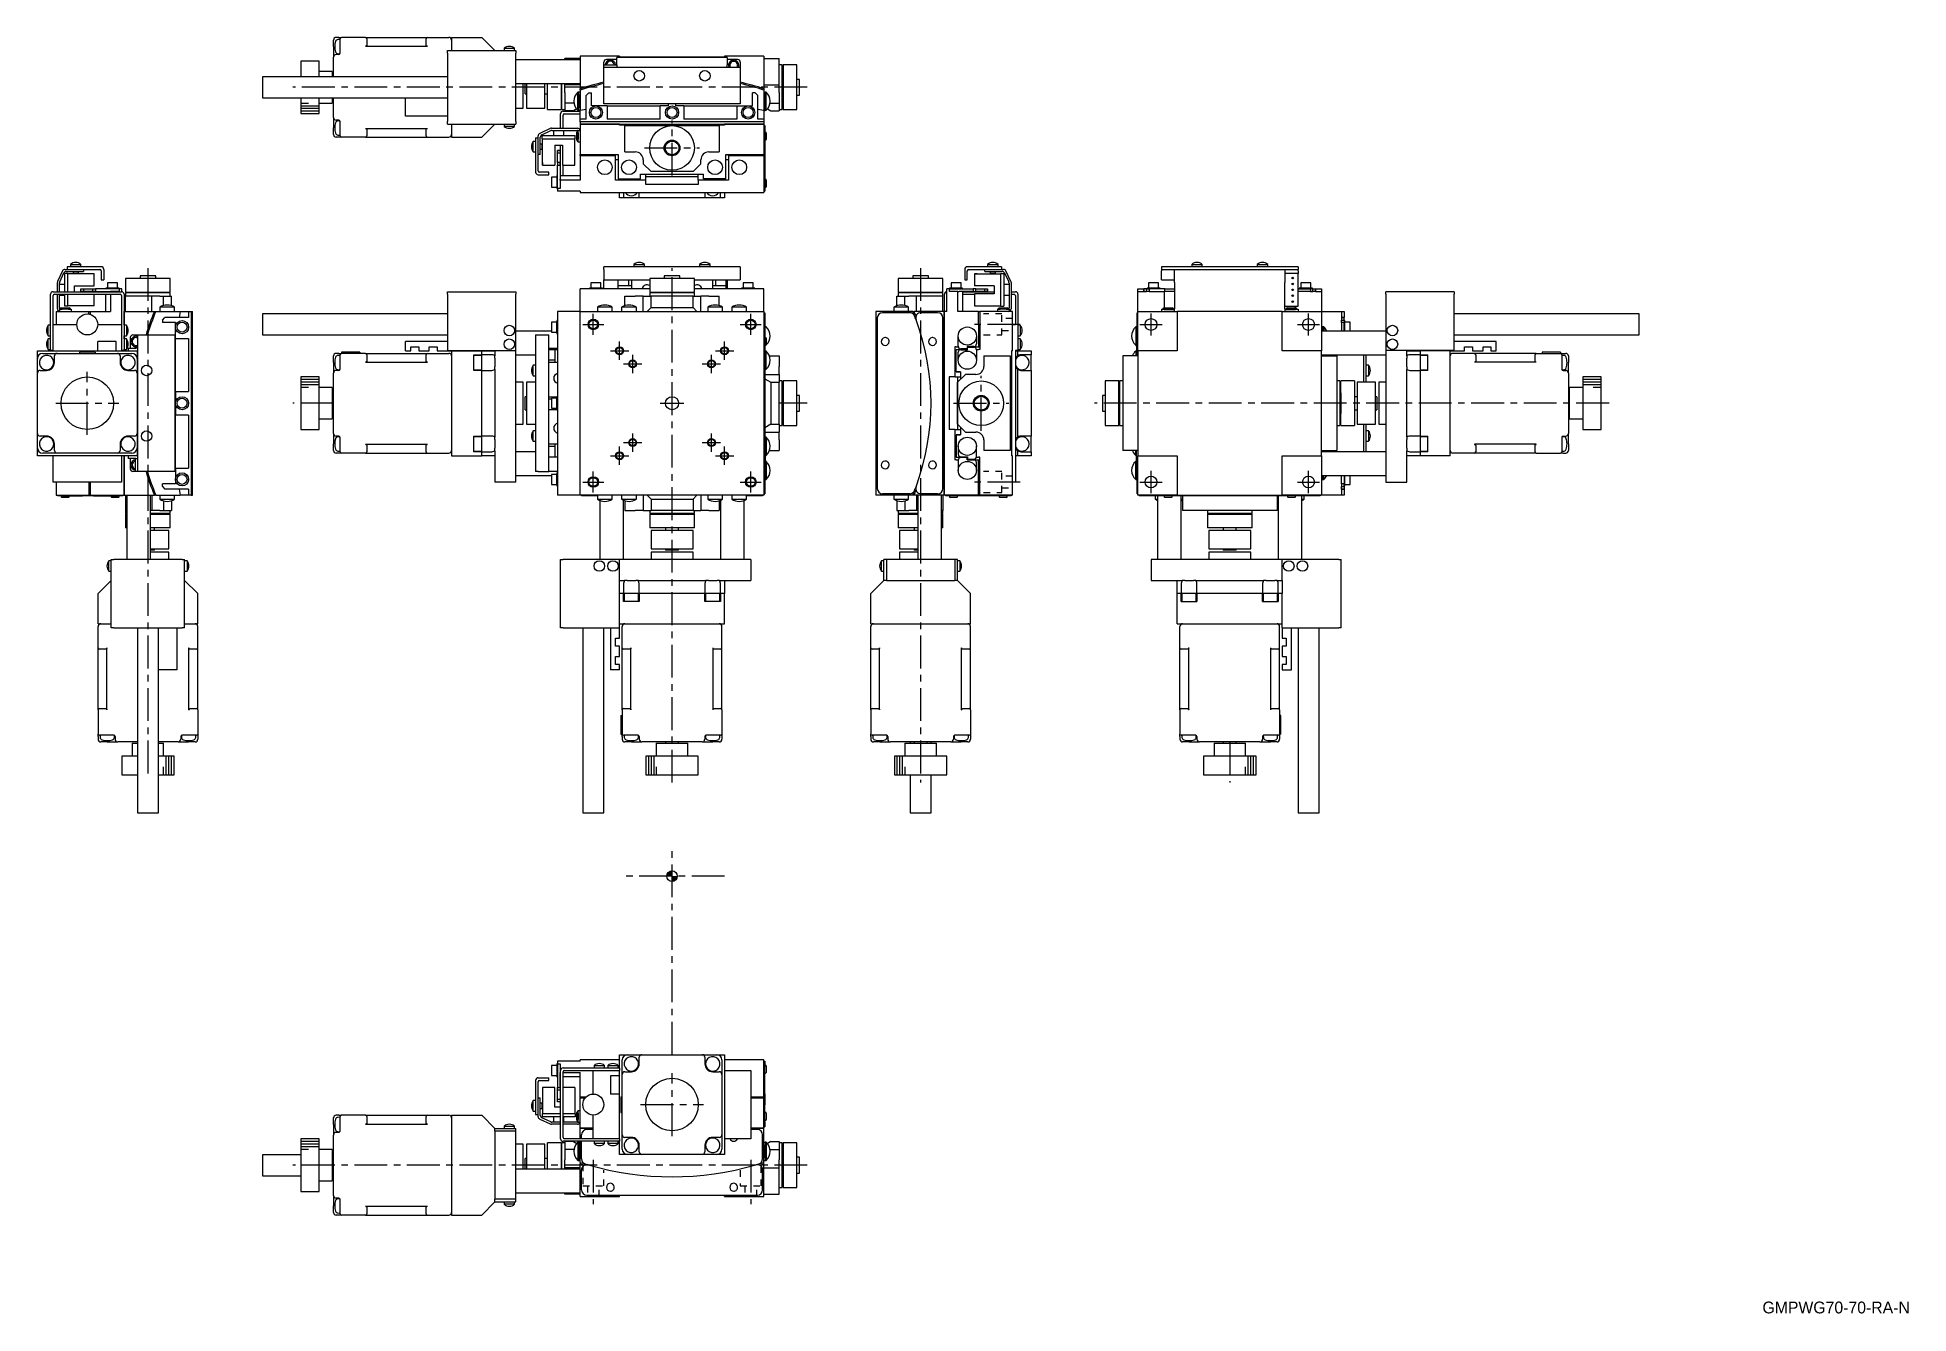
# Model space of a CAD drawing. Extents: x 124 to 837, y 27 to 513.
import ezdxf

# ---------------------------------------------------------------- set-up
doc = ezdxf.new("R2010")
doc.units = 0
doc.header["$LTSCALE"] = 10
doc.linetypes.add('CENTER', pattern=[2, 1.25, -0.25, 0.25, -0.25])
doc.linetypes.add('DOT', pattern=[0.5, 0.25, -0.25])
for name, color, linetype in [('1', 7, 'CONTINUOUS'), ('11', 7, 'CONTINUOUS'), ('2', 7, 'CONTINUOUS')]:
    doc.layers.add(name, color=color, linetype=linetype)
doc.styles.get("Standard").update_dxf_attribs({"font": 'FG教科書体NT-M'})

msp = doc.modelspace()

# ---------------------------------------------------------------- texts
at = {"layer": '1', "color": 7}
msp.add_text('GMPWG70-70-RA-N', height=4.5, dxfattribs=at).set_placement((781.707104, 26.994922))

# ---------------------------------------------------------------- linework, layer by layer
at = {"layer": '1', "color": 7, "linetype": 'CONTINUOUS'}
for p, q in [((237.249999, 509.55), (237.249999, 512.05)), ((237.249999, 509.55), (237.249999, 505.55)), ((239.249999, 513.05), (238.249999, 513.05)), ((239.249999, 506.55), (238.249999, 506.55)), ((239.749999, 512.3), (238.946275, 512.257879)), ((238.946275, 506.842121), (239.684962, 506.803408)), ((239.249999, 513.05), (240.249999, 513.05)), ((239.749999, 511.05), (239.749999, 512.55)), ((239.749999, 506.964214), (239.749999, 511.05)), ((249.449999, 513.05), (240.249999, 513.05)), ((249.449999, 513.05), (273.049999, 513.05)), ((249.474533, 509.698835), (249.449999, 509.698232)), ((249.449999, 509.698232), (273.049999, 509.698232)), ((249.499008, 509.70064), (249.474533, 509.698835)), ((249.523364, 509.703644), (249.499008, 509.70064)), ((249.547544, 509.70784), (249.523364, 509.703644)), ((249.571489, 509.713217), (249.547544, 509.70784)), ((249.595141, 509.719762), (249.571489, 509.713217)), ((249.618444, 509.72746), (249.595141, 509.719762)), ((249.641341, 509.736293), (249.618444, 509.72746)), ((249.663777, 509.746238), (249.641341, 509.736293)), ((249.685697, 509.757272), (249.663777, 509.746238)), ((249.70705, 509.769368), (249.685697, 509.757272)), ((249.727784, 509.782497), (249.70705, 509.769368)), ((249.747849, 509.796629), (249.727784, 509.782497)), ((249.767196, 509.811727), (249.747849, 509.796629)), ((249.785778, 509.827757), (249.767196, 509.811727)), ((249.803552, 509.844679), (249.785778, 509.827757)), ((249.820475, 509.862453), (249.803552, 509.844679)), ((249.836504, 509.881036), (249.820475, 509.862453)), ((249.851603, 509.900383), (249.836504, 509.881036)), ((249.865734, 509.920447), (249.851603, 509.900383)), ((249.878863, 509.941181), (249.865734, 509.920447)), ((249.89096, 509.962534), (249.878863, 509.941181)), ((249.901994, 509.984455), (249.89096, 509.962534)), ((249.911939, 510.006891), (249.901994, 509.984455)), ((249.920771, 510.029787), (249.911939, 510.006891)), ((249.928469, 510.05309), (249.920771, 510.029787)), ((249.935015, 510.076742), (249.928469, 510.05309)), ((249.940392, 510.100687), (249.935015, 510.076742)), ((249.944587, 510.124867), (249.940392, 510.100687)), ((249.947591, 510.149224), (249.944587, 510.124867)), ((249.949397, 510.173698), (249.947591, 510.149224)), ((249.949999, 510.198232), (249.949397, 510.173698)), ((249.949999, 512.55), (249.949999, 511.05)), ((249.949999, 511.05), (249.949999, 510.198232)), ((272.549999, 511.05), (272.549999, 512.55)), ((272.549999, 510.198232), (272.549999, 511.05)), ((272.550601, 510.173698), (272.549999, 510.198232)), ((272.552407, 510.149224), (272.550601, 510.173698)), ((272.555411, 510.124867), (272.552407, 510.149224)), ((272.559606, 510.100687), (272.555411, 510.124867)), ((272.564983, 510.076742), (272.559606, 510.100687)), ((272.571529, 510.05309), (272.564983, 510.076742)), ((272.579227, 510.029787), (272.571529, 510.05309)), ((272.588059, 510.006891), (272.579227, 510.029787)), ((272.598004, 509.984455), (272.588059, 510.006891)), ((272.609038, 509.962534), (272.598004, 509.984455)), ((272.621135, 509.941181), (272.609038, 509.962534)), ((272.634264, 509.920447), (272.621135, 509.941181)), ((272.648395, 509.900383), (272.634264, 509.920447)), ((272.663494, 509.881036), (272.648395, 509.900383)), ((272.679523, 509.862453), (272.663494, 509.881036)), ((272.696446, 509.844679), (272.679523, 509.862453)), ((272.714219, 509.827757), (272.696446, 509.844679)), ((272.732802, 509.811727), (272.714219, 509.827757)), ((272.752149, 509.796629), (272.732802, 509.811727)), ((272.772214, 509.782497), (272.752149, 509.796629)), ((272.792948, 509.769368), (272.772214, 509.782497)), ((272.814301, 509.757272), (272.792948, 509.769368)), ((272.836221, 509.746238), (272.814301, 509.757272)), ((272.858657, 509.736293), (272.836221, 509.746238)), ((272.881554, 509.72746), (272.858657, 509.736293)), ((272.904857, 509.719762), (272.881554, 509.72746)), ((272.928509, 509.713217), (272.904857, 509.719762)), ((272.952454, 509.70784), (272.928509, 509.713217)), ((272.976634, 509.703644), (272.952454, 509.70784)), ((273.00099, 509.70064), (272.976634, 509.703644)), ((273.025465, 509.698835), (273.00099, 509.70064)), ((273.049999, 509.698232), (273.025465, 509.698835)), ((273.049999, 513.05), (281.249999, 513.05)), ((280.749999, 508.05), (306.749999, 508.05)), ((280.749999, 507.05), (280.749999, 508.05)), ((280.749999, 507.05), (280.749999, 481.05)), ((282.249999, 513.05), (282.249999, 508.05)), ((282.249999, 513.05), (293.749999, 513.05)), ((298.749999, 508.05), (293.749999, 513.05)), ((302.249999, 508.947999), (306.249999, 508.947999)), ((302.249999, 508.947999), (302.249999, 508.05)), ((306.249999, 508.05), (306.249999, 508.947999)), ((306.749999, 508.05), (306.749999, 507.05)), ((306.749999, 481.05), (306.749999, 507.05)), ((224.749999, 504.05), (224.749999, 498.05)), ((231.749999, 504.05), (224.749999, 504.05)), ((231.749999, 498.05), (231.749999, 504.05)), ((236.749999, 500.05), (231.749999, 500.05)), ((236.749999, 500.05), (236.749999, 498.05)), ((237.249999, 498.05), (237.249999, 505.55)), ((331.249999, 504.55), (306.749999, 504.55)), ((325.449999, 504.55), (325.449999, 505.05)), ((331.249999, 505.05), (325.449999, 505.05)), ((331.249999, 505.95), (331.249999, 493.494512)), ((346.249999, 505.95), (331.249999, 505.95)), ((340.249999, 502.65), (340.249999, 503.65)), ((340.249999, 501.75), (340.249999, 502.65)), ((340.249999, 502.65), (345.249999, 502.65)), ((340.249999, 488.75), (340.249999, 501.75)), ((340.249999, 501.75), (392.249999, 501.75)), ((345.249999, 504.65), (341.249999, 504.65)), ((387.249999, 505.45), (345.249999, 505.45)), ((345.249999, 505.356308), (345.249999, 505.45)), ((345.249999, 503.480961), (345.249999, 505.356308)), ((345.249999, 502.574653), (345.249999, 503.480961)), ((345.249999, 502.574653), (345.249999, 501.75)), ((346.249999, 505.95), (346.249999, 505.65)), ((346.249999, 505.65), (386.249999, 505.65)), ((386.249999, 505.95), (386.249999, 505.65)), ((401.249999, 505.95), (386.249999, 505.95)), ((387.249999, 505.45), (387.249999, 505.356308)), ((387.249999, 505.356308), (387.249999, 503.480961)), ((391.249999, 504.65), (387.249999, 504.65)), ((387.249999, 503.480961), (387.249999, 502.574653)), ((387.249999, 501.75), (387.249999, 502.574653)), ((392.249999, 503.65), (392.249999, 501.75)), ((392.249999, 501.75), (392.249999, 488.75)), ((401.249999, 505.95), (401.249999, 493.494512)), ((401.249999, 505.05), (407.049999, 505.05)), ((407.049999, 495.05), (407.049999, 505.05)), ((408.249999, 502.55), (407.049999, 502.55)), ((408.249999, 485.55), (408.249999, 502.55)), ((408.549999, 502.55), (408.549999, 494.05)), ((413.749999, 502.55), (408.549999, 502.55)), ((413.749999, 494.05), (413.749999, 502.55)), ((210.250001, 498.05), (210.250001, 490.05)), ((280.749999, 498.05), (210.250001, 498.05)), ((306.749999, 495.55), (331.249999, 495.55)), ((309.499999, 486.05), (309.499999, 495.55)), ((310.249999, 491.55), (310.249999, 495.55)), ((310.749999, 495.55), (310.749999, 486.05)), ((317.749999, 486.05), (317.749999, 495.55)), ((318.749999, 494.05), (318.749999, 495.55)), ((318.749999, 485.55), (318.749999, 494.05)), ((323.949999, 495.55), (323.949999, 494.05)), ((323.949999, 494.05), (323.949999, 485.55)), ((324.249999, 485.55), (324.249999, 495.55)), ((325.449999, 495.05), (325.449999, 495.55)), ((331.249999, 495.05), (325.449999, 495.05)), ((325.449999, 492.05), (325.449999, 495.05)), ((325.449999, 492.05), (325.449999, 488.05)), ((330.407386, 485.310543), (330.407386, 492.210543)), ((330.75, 492.210543), (330.407386, 492.210543)), ((330.75, 492.210543), (330.75, 492.260541)), ((330.75, 485.260541), (330.75, 492.260541)), ((331.249999, 492.260541), (330.75, 492.260541)), ((330.75, 491.260541), (330.75, 492.210543)), ((330.75, 485.310543), (330.75, 492.210543)), ((331.249999, 492.969494), (331.249999, 493.494512)), ((331.249999, 492.969494), (331.249999, 485.18673)), ((334.549999, 491.95), (333.549999, 490.95)), ((334.549999, 491.95), (335.549999, 491.95)), ((335.549999, 486.95), (335.549999, 491.95)), ((396.949999, 486.95), (396.949999, 491.95)), ((397.949999, 491.95), (396.949999, 491.95)), ((397.949999, 491.95), (398.949999, 490.95)), ((401.249999, 495.05), (407.049999, 495.05)), ((401.249999, 493.494512), (401.249999, 492.969494)), ((401.249999, 492.969494), (401.249999, 485.18673)), ((401.249999, 492.260541), (401.749998, 492.260541)), ((401.749998, 485.260541), (401.749998, 492.260541)), ((401.749998, 492.208231), (401.749998, 492.260541)), ((401.749998, 485.310543), (401.749998, 492.210543)), ((402.092612, 492.210543), (401.749998, 492.210543)), ((401.749998, 491.260541), (401.749998, 492.208231)), ((402.092612, 485.310543), (402.092612, 492.210543)), ((407.049999, 492.05), (407.049999, 495.05)), ((407.049999, 492.05), (407.049999, 488.05)), ((408.549999, 498), (408.249999, 498)), ((408.549999, 494.05), (408.549999, 485.55)), ((414.749999, 497.05), (413.749999, 497.05)), ((413.749999, 485.55), (413.749999, 494.05)), ((414.749999, 491.05), (414.749999, 497.05)), ((210.250001, 490.05), (280.749999, 490.05)), ((224.749999, 490.05), (224.749999, 484.05)), ((231.749999, 484.05), (231.749999, 490.05)), ((231.749999, 488.05), (236.749999, 488.05)), ((236.749999, 490.05), (236.749999, 488.05)), ((237.249999, 482.55), (237.249999, 490.05)), ((264.749999, 483.05), (264.749999, 490.05)), ((306.749999, 486.05), (309.499999, 486.05)), ((310.249999, 491.55), (310.749999, 491.55)), ((310.749999, 486.05), (317.749999, 486.05)), ((317.749999, 491.55), (318.749999, 491.55)), ((318.749999, 485.55), (323.949999, 485.55)), ((323.949999, 490.1), (324.249999, 490.1)), ((324.249999, 485.55), (325.449999, 485.55)), ((324.749999, 484.95), (331.249999, 484.95)), ((328.905209, 488.05), (325.449999, 488.05)), ((325.449999, 488.05), (325.449999, 485.05)), ((328.651923, 485.05), (325.449999, 485.05)), ((329.936405, 485.791596), (328.651923, 485.05)), ((330.407386, 485.310543), (330.75, 485.310543)), ((330.75, 491.260541), (330.75, 488.660541)), ((330.75, 488.660541), (330.75, 486.260541)), ((330.75, 485.310543), (330.75, 486.260541)), ((330.75, 485.260541), (330.75, 485.310543)), ((331.249998, 485.260541), (330.75, 485.260541)), ((330.75, 485.251999), (330.75, 485.260541)), ((330.75, 485.251999), (330.75, 485.260541)), ((331.25, 485.251999), (330.75, 485.251999)), ((333.549999, 485.592282), (331.249999, 485.18673)), ((331.249999, 481.95), (331.249999, 485.18673)), ((333.549999, 481.95), (333.549999, 490.95)), ((337.249999, 486.95), (335.549999, 486.95)), ((341.549999, 486.95), (337.249999, 486.95)), ((340.249999, 487.75), (340.249999, 488.75)), ((392.249999, 487.75), (340.249999, 487.75)), ((341.549999, 486.95), (341.549999, 481.95)), ((341.549999, 486.95), (361.749999, 486.95)), ((364.749999, 486.95), (361.749999, 486.95)), ((361.749999, 481.95), (361.749999, 486.95)), ((364.749999, 487.75), (364.749999, 486.95)), ((367.749999, 486.95), (367.749999, 487.75)), ((370.749999, 486.95), (367.749999, 486.95)), ((370.749999, 486.95), (370.749999, 481.95)), ((370.749999, 486.95), (390.949999, 486.95)), ((390.949999, 486.95), (390.949999, 481.95)), ((390.949999, 486.95), (395.249999, 486.95)), ((392.249999, 488.75), (392.249999, 487.75)), ((395.249999, 486.95), (396.949999, 486.95)), ((398.949999, 481.95), (398.949999, 490.95)), ((401.249999, 485.18673), (398.949999, 485.592282)), ((401.249998, 485.260541), (401.749998, 485.260541)), ((401.249998, 485.251999), (401.749998, 485.251999)), ((401.249999, 485.18673), (401.249999, 481.95)), ((401.749998, 491.260541), (401.749998, 488.660541)), ((401.749998, 488.660541), (401.749998, 486.260541)), ((401.749998, 485.310543), (401.749998, 486.260541)), ((401.749998, 485.260541), (401.749998, 485.310543)), ((401.749998, 485.310543), (402.092612, 485.310543)), ((401.749998, 485.251999), (401.749998, 485.260541)), ((401.749998, 485.251999), (401.749998, 485.260541)), ((402.563593, 485.791596), (403.848075, 485.05)), ((403.594789, 488.05), (407.049999, 488.05)), ((403.848075, 485.05), (407.049999, 485.05)), ((407.049999, 488.05), (407.049999, 485.05)), ((407.049999, 485.55), (408.249999, 485.55)), ((408.249999, 490.1), (408.549999, 490.1)), ((408.549999, 485.55), (413.749999, 485.55)), ((413.749999, 491.05), (414.749999, 491.05)), ((224.749999, 484.05), (231.749999, 484.05)), ((237.249999, 482.55), (237.249999, 478.55)), ((237.249999, 476.05), (237.249999, 478.55)), ((239.249999, 481.55), (238.249999, 481.55)), ((239.684962, 481.296592), (238.946275, 481.257879)), ((239.749999, 477.05), (239.749999, 481.135786)), ((249.449999, 478.401768), (273.049999, 478.401768)), ((249.449999, 478.401768), (249.474533, 478.401165)), ((249.474533, 478.401165), (249.499008, 478.39936)), ((249.499008, 478.39936), (249.523364, 478.396356)), ((249.523364, 478.396356), (249.547544, 478.39216)), ((249.547544, 478.39216), (249.571489, 478.386783)), ((249.571489, 478.386783), (249.595141, 478.380238)), ((249.595141, 478.380238), (249.618444, 478.37254)), ((249.618444, 478.37254), (249.641341, 478.363707)), ((249.641341, 478.363707), (249.663777, 478.353762)), ((249.663777, 478.353762), (249.685697, 478.342728)), ((249.685697, 478.342728), (249.70705, 478.330632)), ((249.70705, 478.330632), (249.727784, 478.317503)), ((249.727784, 478.317503), (249.747849, 478.303371)), ((249.747849, 478.303371), (249.767196, 478.288273)), ((249.767196, 478.288273), (249.785778, 478.272243)), ((249.785778, 478.272243), (249.803552, 478.255321)), ((249.803552, 478.255321), (249.820475, 478.237547)), ((249.820475, 478.237547), (249.836504, 478.218964)), ((249.836504, 478.218964), (249.851603, 478.199617)), ((249.851603, 478.199617), (249.865734, 478.179553)), ((249.865734, 478.179553), (249.878863, 478.158819)), ((249.878863, 478.158819), (249.89096, 478.137466)), ((249.89096, 478.137466), (249.901994, 478.115545)), ((249.901994, 478.115545), (249.911939, 478.093109)), ((249.911939, 478.093109), (249.920771, 478.070213)), ((249.920771, 478.070213), (249.928469, 478.04691)), ((249.928469, 478.04691), (249.935015, 478.023258)), ((249.935015, 478.023258), (249.940392, 477.999313)), ((249.940392, 477.999313), (249.944587, 477.975133)), ((249.944587, 477.975133), (249.947591, 477.950776)), ((249.947591, 477.950776), (249.949397, 477.926302)), ((249.949397, 477.926302), (249.949999, 477.901768)), ((249.949999, 477.901768), (249.949999, 477.05)), ((280.749999, 483.05), (264.749999, 483.05)), ((272.549999, 477.901768), (272.550601, 477.926302)), ((272.549999, 477.05), (272.549999, 477.901768)), ((272.550601, 477.926302), (272.552407, 477.950776)), ((272.552407, 477.950776), (272.555411, 477.975133)), ((272.555411, 477.975133), (272.559606, 477.999313)), ((272.559606, 477.999313), (272.564983, 478.023258)), ((272.564983, 478.023258), (272.571529, 478.04691)), ((272.571529, 478.04691), (272.579227, 478.070213)), ((272.579227, 478.070213), (272.588059, 478.093109)), ((272.588059, 478.093109), (272.598004, 478.115545)), ((272.598004, 478.115545), (272.609038, 478.137466)), ((272.609038, 478.137466), (272.621135, 478.158819)), ((272.621135, 478.158819), (272.634264, 478.179553)), ((272.634264, 478.179553), (272.648395, 478.199617)), ((272.648395, 478.199617), (272.663494, 478.218964)), ((272.663494, 478.218964), (272.679523, 478.237547)), ((272.679523, 478.237547), (272.696446, 478.255321)), ((272.696446, 478.255321), (272.714219, 478.272243)), ((272.714219, 478.272243), (272.732802, 478.288273)), ((272.732802, 478.288273), (272.752149, 478.303371)), ((272.752149, 478.303371), (272.772214, 478.317503)), ((272.772214, 478.317503), (272.792948, 478.330632)), ((272.792948, 478.330632), (272.814301, 478.342728)), ((272.814301, 478.342728), (272.836221, 478.353762)), ((272.836221, 478.353762), (272.858657, 478.363707)), ((272.858657, 478.363707), (272.881554, 478.37254)), ((272.881554, 478.37254), (272.904857, 478.380238)), ((272.904857, 478.380238), (272.928509, 478.386783)), ((272.928509, 478.386783), (272.952454, 478.39216)), ((272.952454, 478.39216), (272.976634, 478.396356)), ((272.976634, 478.396356), (273.00099, 478.39936)), ((273.00099, 478.39936), (273.025465, 478.401165)), ((273.025465, 478.401165), (273.049999, 478.401768)), ((280.749999, 480.05), (280.749999, 481.05)), ((280.749999, 480.05), (306.749999, 480.05)), ((282.249999, 480.05), (282.249999, 475.05)), ((293.749999, 475.05), (298.749999, 480.05)), ((302.249999, 480.05), (302.249999, 479.152001)), ((306.249999, 479.152001), (302.249999, 479.152001)), ((306.249999, 479.152001), (306.249999, 480.05)), ((306.749999, 481.05), (306.749999, 480.05)), ((319.849075, 478.356308), (315.827381, 476.480961)), ((320.271694, 478.45), (330.249999, 478.45)), ((323.749999, 478.45), (323.749999, 483.95)), ((324.749999, 478.45), (324.749999, 483.45)), ((325.249999, 483.95), (331.249999, 483.95)), ((333.549999, 481.95), (331.249999, 481.95)), ((331.249999, 480.95), (331.249999, 481.95)), ((401.249999, 480.95), (331.249999, 480.95)), ((331.249999, 480.95), (331.249999, 479.95)), ((331.249999, 479.95), (346.249999, 479.95)), ((331.249999, 479.95), (331.249999, 468.49141)), ((346.249999, 479.95), (331.249999, 479.95)), ((361.749999, 481.95), (341.549999, 481.95)), ((346.249999, 479.95), (386.249999, 479.95)), ((346.249999, 479.65), (346.249999, 479.95)), ((386.249999, 479.65), (346.249999, 479.65)), ((348.249999, 469.45), (348.249999, 479.45)), ((348.249999, 479.45), (366.249999, 479.45)), ((366.249999, 479.45), (384.249999, 479.45)), ((390.949999, 481.95), (370.749999, 481.95)), ((384.249999, 479.45), (384.249999, 469.45)), ((386.249999, 479.95), (401.249999, 479.95)), ((386.249999, 479.95), (386.249999, 479.65)), ((401.249999, 479.95), (386.249999, 479.95)), ((401.249999, 481.95), (398.949999, 481.95)), ((401.249999, 481.95), (401.249999, 480.95)), ((401.249999, 480.95), (401.249999, 479.95)), ((401.249999, 479.95), (401.249999, 468.49141)), ((401.249999, 479.45), (401.549999, 479.45)), ((401.549999, 479.45), (401.549999, 477.45)), ((239.249999, 475.05), (238.249999, 475.05)), ((238.946275, 475.842121), (239.749999, 475.8)), ((240.249999, 475.05), (239.249999, 475.05)), ((239.749999, 475.55), (239.749999, 477.05)), ((249.449999, 475.05), (240.249999, 475.05)), ((249.449999, 475.05), (273.049999, 475.05)), ((249.949999, 477.05), (249.949999, 475.55)), ((272.549999, 475.55), (272.549999, 477.05)), ((273.049999, 475.05), (281.249999, 475.05)), ((282.249999, 475.05), (293.749999, 475.05)), ((313.352, 469.45), (313.352, 473.45)), ((314.249999, 473.45), (313.352, 473.45)), ((314.249999, 474.75), (315.249999, 474.75)), ((314.249999, 474.75), (314.249999, 461.75)), ((315.249999, 474.75), (315.249999, 475.574653)), ((315.249999, 462.25), (315.249999, 474.75)), ((316.049999, 468.45), (316.049999, 475.064997)), ((316.749999, 472.45), (316.049999, 472.45)), ((316.627381, 475.971305), (320.026431, 477.556308)), ((316.749999, 470.45), (316.749999, 472.45)), ((316.950003, 472.249996), (316.749999, 472.45)), ((316.749999, 470.45), (316.950003, 470.650004)), ((316.800003, 474.45), (316.800003, 475.65)), ((316.800003, 475.65), (329.300003, 475.65)), ((316.800003, 474.45), (329.300003, 474.45)), ((316.950003, 464.45), (316.950003, 474.45)), ((316.950003, 465.45), (316.950003, 474.45)), ((320.449049, 477.65), (330.049999, 477.65)), ((321.049999, 477.65), (321.049999, 475.65)), ((321.550003, 471.95), (321.550003, 464.45)), ((321.550003, 471.95), (324.550003, 471.95)), ((323.749999, 460.45), (323.749999, 471.95)), ((324.550003, 471.95), (324.550003, 464.45)), ((324.550003, 471.95), (324.550003, 465.45)), ((325.049999, 475.65), (325.049999, 477.65)), ((329.150003, 464.45), (329.150003, 474.45)), ((329.300003, 474.45), (329.300003, 475.65)), ((330.238674, 477.45), (329.949999, 476.95)), ((329.949999, 475.370894), (329.949999, 476.95)), ((329.949999, 473.95), (329.949999, 476.95)), ((329.949999, 473.95), (329.949999, 475.370894)), ((329.949999, 473.95), (330.238674, 473.45)), ((330.238674, 477.45), (330.238674, 475.555474)), ((330.449999, 477.45), (330.238674, 477.45)), ((330.238674, 475.555474), (330.238674, 473.45)), ((330.238674, 473.45), (330.449999, 473.45)), ((330.449999, 477.65), (331.229795, 477.65)), ((330.449999, 476.65), (330.449999, 477.65)), ((330.449999, 476.65), (330.449999, 474.25)), ((330.449999, 473.25), (330.449999, 474.25)), ((330.449999, 473.25), (331.249999, 473.25)), ((331.249999, 477.45), (331.229795, 477.65)), ((401.549999, 477.45), (401.549999, 471.086387)), ((401.549999, 471.086387), (401.549999, 469.086387)), ((401.899999, 476.949999), (401.799999, 476.949999)), ((401.799999, 473.949999), (401.899999, 473.949999)), ((402.149999, 476.699999), (402.149999, 475.326399)), ((402.149999, 475.326399), (402.149999, 474.199999)), ((313.352, 469.45), (314.249999, 469.45)), ((316.049999, 468.45), (315.249999, 468.45)), ((316.049999, 470.45), (316.749999, 470.45)), ((316.950003, 465.45), (316.950003, 464.45)), ((316.950003, 464.45), (321.550003, 464.45)), ((322.649999, 469.95), (323.649999, 469.95)), ((322.649999, 468.95), (322.649999, 469.95)), ((323.649999, 469.95), (322.649999, 469.95)), ((323.649999, 468.95), (322.649999, 468.95)), ((322.649999, 465.45), (322.649999, 468.95)), ((323.649999, 465.45), (322.649999, 465.45)), ((322.649999, 465.45), (322.649999, 464.45)), ((322.649999, 464.45), (323.649999, 464.45)), ((322.649999, 455.45), (322.649999, 464.45)), ((323.649999, 469.95), (323.649999, 468.95)), ((323.649999, 468.95), (323.649999, 465.45)), ((323.649999, 464.45), (323.649999, 465.45)), ((323.649999, 464.45), (323.649999, 459.092282)), ((324.550003, 465.45), (324.550003, 464.45)), ((324.550003, 464.45), (329.150003, 464.45)), ((324.749999, 460.45), (324.749999, 464.45)), ((331.249999, 467.95), (331.249999, 468.49141)), ((331.249999, 468.49141), (345.749999, 468.49141)), ((344.749999, 467.95), (331.249999, 467.95)), ((331.249999, 467.95), (331.249999, 458.68673)), ((344.749999, 467.95), (344.749999, 468.49141)), ((344.749999, 458.657764), (344.749999, 467.95)), ((345.749999, 466.45), (344.749999, 466.45)), ((345.749999, 468.49141), (345.749999, 459.209551)), ((348.249999, 469.45), (352.249999, 469.45)), ((355.249999, 466.45), (355.249999, 464.95)), ((355.249999, 464.95), (358.249999, 461.95)), ((374.249999, 461.95), (377.249999, 464.95)), ((377.249999, 464.95), (377.249999, 466.45)), ((380.249999, 469.45), (384.249999, 469.45)), ((386.749999, 468.49141), (401.249999, 468.49141)), ((386.749999, 459.209551), (386.749999, 468.49141)), ((387.749999, 466.45), (386.749999, 466.45)), ((387.749999, 467.95), (387.749999, 468.49141)), ((387.749999, 467.95), (387.749999, 458.657764)), ((401.249999, 467.95), (387.749999, 467.95)), ((401.249999, 469.086387), (401.549999, 469.086387)), ((401.249999, 468.49141), (401.249999, 467.95)), ((401.249999, 467.95), (401.249999, 453.95)), ((401.549999, 469.086387), (401.549999, 468.66567)), ((401.549999, 468.66567), (401.549999, 466.803787)), ((401.549999, 466.803787), (401.549999, 456.45)), ((315.249999, 460.75), (319.249999, 460.75)), ((319.249999, 461.75), (315.749999, 461.75)), ((319.249999, 460.75), (319.249999, 461.75)), ((320.349999, 459.85), (320.349999, 456.05)), ((322.349999, 459.85), (320.349999, 459.85)), ((322.349999, 460.45), (322.349999, 455.45)), ((322.649999, 460.45), (322.349999, 460.45)), ((323.649999, 460.45), (331.249999, 460.45)), ((323.649999, 458.68673), (323.649999, 459.092282)), ((331.249999, 458.68673), (323.649999, 458.68673)), ((323.649999, 458.68673), (323.649999, 455.45)), ((356.249999, 458.657764), (344.749999, 458.657764)), ((345.749999, 459.209551), (354.249999, 459.209551)), ((354.249999, 459.209551), (354.249999, 460.95)), ((354.249999, 460.95), (378.249999, 460.95)), ((356.249999, 458.657764), (356.249999, 460.95)), ((376.249999, 459.95), (356.249999, 459.95)), ((356.249999, 456.997929), (356.249999, 458.657764)), ((376.249999, 456.997929), (356.249999, 456.997929)), ((374.249999, 461.95), (358.249999, 461.95)), ((376.249999, 458.657764), (376.249999, 460.95)), ((376.249999, 458.657764), (376.249999, 456.997929)), ((387.749999, 458.657764), (376.249999, 458.657764)), ((378.249999, 459.209551), (378.249999, 460.95)), ((386.749999, 459.209551), (378.249999, 459.209551)), ((401.549999, 456.45), (401.549999, 454.45)), ((401.899999, 458.949999), (401.799999, 458.949999)), ((402.149999, 458.699999), (402.149999, 457.326399)), ((402.149999, 457.326399), (402.149999, 456.199999)), ((320.349999, 456.05), (322.349999, 456.05)), ((322.349999, 455.45), (322.649999, 455.45)), ((322.649999, 455.45), (322.649999, 454.45)), ((323.649999, 455.45), (322.649999, 455.45)), ((331.249999, 454.45), (322.649999, 454.45)), ((331.249999, 454.45), (331.249999, 453.95)), ((331.249999, 453.95), (401.249999, 453.95)), ((346.249999, 451.95), (346.249999, 453.95)), ((347.749999, 451.95), (346.249999, 451.95)), ((347.749999, 453.949981), (347.749999, 451.95)), ((353.749999, 451.95), (347.749999, 451.95)), ((353.749999, 451.95), (353.749999, 453.95)), ((378.749999, 451.95), (353.749999, 451.95)), ((378.749999, 453.95), (378.749999, 451.95)), ((384.749999, 451.95), (378.749999, 451.95)), ((384.749999, 451.95), (384.749999, 453.949981)), ((386.249999, 451.95), (384.749999, 451.95)), ((386.249999, 453.95), (386.249999, 451.95)), ((401.249999, 454.45), (401.549999, 454.45)), ((401.799999, 455.949999), (401.899999, 455.949999)), ((134.019039, 424.122617), (132.143692, 420.100923)), ((132.943692, 419.923567), (134.528695, 423.322617)), ((136.05, 423.149999), (134.85, 423.149999)), ((134.85, 416.199999), (134.85, 423.149999)), ((134.925347, 424.699999), (135.75, 424.699999)), ((135.435003, 423.899999), (142.05, 423.899999)), ((148.75, 425.699999), (135.75, 425.699999)), ((135.75, 425.699999), (135.75, 424.699999)), ((135.75, 424.699999), (148.25, 424.699999)), ((136.05, 416.199999), (136.05, 423.149999)), ((146.05, 422.999999), (136.05, 422.999999)), ((137.05, 426.597998), (139.715643, 426.597998)), ((137.05, 426.597998), (137.05, 425.699999)), ((138.05, 423.899999), (138.05, 423.199999)), ((138.05, 423.199999), (139.382822, 423.199999)), ((138.05, 423.199999), (138.25, 422.999999)), ((139.382822, 423.199999), (140.05, 423.199999)), ((139.715643, 426.597998), (141.05, 426.597998)), ((139.85, 422.999999), (140.05, 423.199999)), ((140.05, 423.199999), (140.05, 423.899999)), ((141.05, 425.699999), (141.05, 426.597998)), ((142.05, 424.699999), (142.05, 423.899999)), ((146.05, 418.399999), (146.05, 422.999999)), ((148.75, 424.199999), (148.75, 420.699999)), ((148.75, 420.699999), (149.75, 420.699999)), ((149.75, 424.699999), (149.75, 420.699999)), ((166.55, 421.199999), (158.05, 421.199999)), ((158.05, 421.199999), (158.05, 415.999999)), ((169.55, 422.199999), (163.55, 422.199999)), ((163.55, 422.199999), (163.55, 421.199999)), ((175.05, 421.199999), (166.55, 421.199999)), ((169.55, 421.199999), (169.55, 422.199999)), ((175.05, 415.999999), (175.05, 421.199999)), ((392.249999, 425.699999), (340.249999, 425.699999)), ((340.249999, 424.699999), (340.249999, 425.699999)), ((340.249999, 424.699999), (340.249999, 420.699999)), ((340.249999, 420.699999), (357.749999, 420.699999)), ((340.249999, 417.299999), (340.249999, 420.699999)), ((345.749999, 418.399999), (345.749999, 420.699999)), ((349.749999, 418.399999), (349.749999, 420.699999)), ((350.749999, 420.699999), (350.749999, 418.399999)), ((351.749999, 426.597998), (351.864019, 426.597998)), ((351.749999, 426.597998), (351.749999, 425.699999)), ((351.864019, 426.597998), (355.749999, 426.597998)), ((355.749999, 425.699999), (355.749999, 426.597998)), ((374.749999, 421.199999), (357.749999, 421.199999)), ((357.749999, 421.199999), (357.749999, 415.999999)), ((369.249999, 422.199999), (363.249999, 422.199999)), ((363.249999, 422.199999), (363.249999, 421.199999)), ((369.249999, 421.199999), (369.249999, 422.199999)), ((374.749999, 415.999999), (374.749999, 421.199999)), ((374.749999, 420.699999), (392.249999, 420.699999)), ((376.749999, 426.597998), (376.864019, 426.597998)), ((376.749999, 426.597998), (376.749999, 425.699999)), ((376.864019, 426.597998), (380.749999, 426.597998)), ((380.749999, 425.699999), (380.749999, 426.597998)), ((381.749999, 418.399999), (381.749999, 420.699999)), ((382.749999, 420.699999), (382.749999, 418.399999)), ((386.749999, 420.699999), (386.749999, 418.399999)), ((387.249999, 420.699999), (387.249999, 417.299999)), ((392.249999, 425.699999), (392.249999, 424.699999)), ((392.249999, 424.699999), (392.249999, 420.699999)), ((469.45, 421.199999), (452.45, 421.199999)), ((452.45, 421.199999), (452.45, 415.999999)), ((460.95, 422.199999), (457.95, 422.199999)), ((457.95, 422.199999), (457.95, 421.199999)), ((463.95, 422.199999), (460.95, 422.199999)), ((463.95, 421.199999), (463.95, 422.199999)), ((469.45, 415.999999), (469.45, 421.199999)), ((477.75, 424.699999), (477.75, 420.699999)), ((477.75, 420.699999), (478.75, 420.699999)), ((491.75, 425.699999), (478.75, 425.699999)), ((478.75, 420.699999), (478.75, 424.199999)), ((479.25, 424.699999), (491.75, 424.699999)), ((481.45, 422.999999), (491.45, 422.999999)), ((482.45, 422.999999), (481.45, 422.999999)), ((481.45, 422.999999), (481.45, 418.399999)), ((482.45, 422.999999), (491.45, 422.999999)), ((485.45, 423.899999), (485.45, 424.699999)), ((485.45, 423.899999), (492.064997, 423.899999)), ((486.45, 426.597998), (486.45, 425.699999)), ((486.45, 426.597998), (490.45, 426.597998)), ((487.45, 423.899999), (487.45, 423.199999)), ((487.45, 423.199999), (487.65, 422.999999)), ((487.45, 423.199999), (489.45, 423.199999)), ((489.25, 422.999999), (489.45, 423.199999)), ((489.45, 423.199999), (489.45, 423.899999)), ((490.45, 425.699999), (490.45, 426.597998)), ((491.45, 423.149999), (491.45, 410.649999)), ((491.45, 423.149999), (492.65, 423.149999)), ((491.75, 425.699999), (491.75, 424.699999)), ((491.75, 424.699999), (492.574653, 424.699999)), ((492.65, 423.149999), (492.65, 410.649999)), ((492.971305, 423.322617), (494.556308, 419.923567)), ((495.356308, 420.100923), (493.480961, 424.122617)), ((604.750001, 425.699999), (552.750001, 425.699999)), ((552.750001, 425.699999), (552.750001, 424.699999)), ((552.750001, 424.699999), (557.750001, 424.699999)), ((552.750001, 424.699999), (552.750001, 424.199999)), ((552.750001, 420.699999), (552.750001, 424.199999)), ((552.750001, 420.699999), (557.750001, 420.699999)), ((557.750001, 424.699999), (599.750001, 424.699999)), ((557.750001, 424.122617), (557.750001, 424.699999)), ((557.750001, 420.100923), (557.750001, 424.122617)), ((564.250001, 426.597998), (568.250001, 426.597998)), ((564.250001, 426.597998), (564.250001, 425.699999)), ((568.250001, 425.699999), (568.250001, 426.597998)), ((589.250001, 426.597998), (593.250001, 426.597998)), ((589.250001, 426.597998), (589.250001, 425.699999)), ((593.250001, 425.699999), (593.250001, 426.597998)), ((599.750001, 424.699999), (599.750001, 424.122617)), ((599.750001, 424.699999), (604.750001, 424.699999)), ((599.750001, 424.122617), (599.750001, 420.100923)), ((604.750001, 423.149999), (599.750001, 423.149999)), ((604.750001, 425.699999), (604.750001, 424.699999)), ((604.750001, 424.199999), (604.750001, 424.699999)), ((604.750001, 424.199999), (604.750001, 423.149999)), ((604.750001, 410.649999), (604.750001, 423.149999)), ((129.45, 393.799999), (129.45, 415.199999)), ((130.45, 416.199999), (156.45, 416.199999)), ((130.45, 393.799999), (130.45, 414.699999)), ((130.95, 415.199999), (155.95, 415.199999)), ((132.05, 416.199999), (132.05, 419.678304)), ((132.05, 409.699999), (132.05, 415.199999)), ((132.85, 416.199999), (132.85, 419.500949)), ((134.85, 418.899999), (132.85, 418.899999)), ((132.85, 409.899999), (132.85, 415.199999)), ((132.85, 414.899999), (134.85, 414.899999)), ((134.85, 410.649999), (134.85, 415.199999)), ((136.05, 410.649999), (136.05, 415.199999)), ((138.55, 418.399999), (146.05, 418.399999)), ((138.55, 416.199999), (138.55, 418.399999)), ((141.05, 416.299999), (141.05, 417.299999)), ((141.05, 417.299999), (142.05, 417.299999)), ((142.05, 416.299999), (141.05, 416.299999)), ((142.05, 417.299999), (142.05, 416.299999)), ((142.05, 417.299999), (145.55, 417.299999)), ((145.55, 416.299999), (142.05, 416.299999)), ((145.55, 416.299999), (145.55, 417.299999)), ((145.55, 417.299999), (146.55, 417.299999)), ((146.55, 416.299999), (145.55, 416.299999)), ((146.05, 410.799999), (146.05, 415.199999)), ((146.55, 417.299999), (146.55, 416.299999)), ((155.55, 417.299999), (146.55, 417.299999)), ((146.55, 416.299999), (151.907718, 416.299999)), ((153.05, 417.599999), (150.55, 417.599999)), ((150.55, 417.599999), (150.55, 417.299999)), ((150.55, 416.199999), (150.55, 416.299999)), ((150.55, 408.699999), (150.55, 415.199999)), ((154.95, 419.599999), (151.15, 419.599999)), ((154.95, 419.599999), (151.15, 419.599999)), ((151.15, 419.599999), (151.15, 417.599999)), ((151.907718, 416.299999), (152.31327, 416.299999)), ((152.31327, 416.299999), (152.31327, 416.199999)), ((155.55, 416.299999), (152.31327, 416.299999)), ((152.31327, 415.199999), (152.31327, 408.699999)), ((155.55, 417.599999), (153.05, 417.599999)), ((154.95, 417.599999), (154.95, 419.599999)), ((155.55, 417.299999), (155.55, 417.599999)), ((155.55, 417.299999), (155.55, 416.299999)), ((156.55, 417.299999), (155.55, 417.299999)), ((156.45, 414.699999), (156.45, 393.799999)), ((156.55, 416.194986), (156.55, 417.299999)), ((157.45, 415.199999), (157.45, 393.799999)), ((158.05, 415.999999), (166.55, 415.999999)), ((175.05, 415.699999), (158.05, 415.699999)), ((158.05, 415.699999), (158.05, 414.499999)), ((158.05, 408.699999), (158.05, 414.499999)), ((168.05, 414.499999), (158.05, 414.499999)), ((162.6, 415.999999), (162.6, 415.699999)), ((166.55, 415.999999), (175.05, 415.999999)), ((168.05, 408.699999), (168.05, 414.499999)), ((171.05, 414.499999), (168.05, 414.499999)), ((170.5, 415.699999), (170.5, 415.999999)), ((171.05, 414.499999), (172.55, 414.499999)), ((172.55, 410.914085), (172.55, 414.499999)), ((172.55, 414.499999), (175.55, 414.499999)), ((175.05, 414.499999), (175.05, 415.699999)), ((175.55, 410.820172), (175.55, 414.499999)), ((280.749999, 416.199999), (306.749999, 416.199999)), ((280.749999, 415.199999), (280.749999, 416.199999)), ((280.749999, 415.199999), (280.749999, 393.799999)), ((306.749999, 416.199999), (306.749999, 415.199999)), ((306.749999, 393.799999), (306.749999, 415.199999)), ((357.749999, 417.299999), (331.249999, 417.299999)), ((331.249999, 408.699999), (331.249999, 417.299999)), ((335.349999, 417.599999), (334.749999, 417.599999)), ((339.749999, 417.599999), (334.749999, 417.599999)), ((334.749999, 417.599999), (334.749999, 417.299999)), ((337.249999, 419.599999), (335.349999, 419.599999)), ((339.149999, 419.599999), (335.349999, 419.599999)), ((335.349999, 419.599999), (335.349999, 417.599999)), ((339.149999, 417.599999), (335.349999, 417.599999)), ((335.349999, 417.599999), (339.149999, 417.599999)), ((339.149999, 419.599999), (337.249999, 419.599999)), ((339.149999, 417.599999), (339.149999, 419.599999)), ((339.749999, 417.599999), (339.149999, 417.599999)), ((339.749999, 417.299999), (339.749999, 417.599999)), ((349.749999, 418.399999), (345.749999, 418.399999)), ((345.749999, 417.299999), (345.749999, 418.399999)), ((348.249999, 410.837087), (348.249999, 414.499999)), ((348.249999, 414.499999), (352.249999, 414.499999)), ((350.749999, 418.399999), (349.749999, 418.399999)), ((350.749999, 418.399999), (350.749999, 417.299999)), ((355.249999, 414.499999), (352.249999, 414.499999)), ((355.249999, 408.699999), (355.249999, 414.499999)), ((355.249999, 414.499999), (358.249999, 414.499999)), ((357.749999, 415.999999), (374.749999, 415.999999)), ((366.249999, 415.699999), (357.749999, 415.699999)), ((362.299999, 415.699999), (357.749999, 415.699999)), ((357.749999, 415.699999), (357.749999, 414.499999)), ((374.249999, 414.499999), (358.249999, 414.499999)), ((358.249999, 410.199999), (358.249999, 414.499999)), ((362.299999, 415.999999), (362.299999, 415.699999)), ((374.749999, 415.699999), (366.249999, 415.699999)), ((370.199999, 415.699999), (370.199999, 415.999999)), ((374.749999, 415.699999), (370.199999, 415.699999)), ((374.249999, 410.199999), (374.249999, 414.499999)), ((374.249999, 414.499999), (377.249999, 414.499999)), ((401.249999, 417.299999), (374.749999, 417.299999)), ((374.749999, 414.499999), (374.749999, 415.699999)), ((377.249999, 408.699999), (377.249999, 414.499999)), ((380.249999, 414.499999), (377.249999, 414.499999)), ((380.249999, 414.499999), (384.249999, 414.499999)), ((382.749999, 418.399999), (381.749999, 418.399999)), ((381.749999, 417.299999), (381.749999, 418.399999)), ((386.749999, 418.399999), (382.749999, 418.399999)), ((384.249999, 410.837087), (384.249999, 414.499999)), ((386.749999, 418.399999), (386.749999, 417.299999)), ((397.749999, 417.599999), (392.749999, 417.599999)), ((393.349999, 417.599999), (392.749999, 417.599999)), ((392.749999, 417.599999), (392.749999, 417.299999)), ((395.249999, 419.599999), (393.349999, 419.599999)), ((397.149999, 419.599999), (393.349999, 419.599999)), ((393.349999, 419.599999), (393.349999, 417.599999)), ((397.149999, 417.599999), (393.349999, 417.599999)), ((393.349999, 417.599999), (397.149999, 417.599999)), ((397.149999, 419.599999), (395.249999, 419.599999)), ((397.149999, 417.599999), (397.149999, 419.599999)), ((397.749999, 417.599999), (397.149999, 417.599999)), ((397.749999, 417.299999), (397.749999, 417.599999)), ((401.249999, 408.699999), (401.249999, 417.299999)), ((451.95, 414.499999), (454.95, 414.499999)), ((451.95, 410.820172), (451.95, 414.499999)), ((452.45, 415.999999), (469.45, 415.999999)), ((469.45, 415.699999), (452.45, 415.699999)), ((452.45, 415.699999), (452.45, 414.499999)), ((454.95, 414.499999), (456.45, 414.499999)), ((454.95, 410.914085), (454.95, 414.499999)), ((459.45, 414.499999), (456.45, 414.499999)), ((457, 415.999999), (457, 415.699999)), ((469.45, 414.499999), (459.45, 414.499999)), ((459.45, 408.699999), (459.45, 414.499999)), ((464.9, 415.699999), (464.9, 415.999999)), ((469.45, 414.499999), (469.45, 415.699999)), ((469.45, 408.699999), (469.45, 414.499999)), ((470.05, 408.699999), (470.05, 415.199999)), ((471.95, 417.299999), (470.95, 417.299999)), ((470.95, 408.699999), (470.95, 417.299999)), ((476.95, 417.599999), (471.95, 417.599999)), ((471.95, 417.599999), (471.95, 417.299999)), ((471.95, 416.299999), (471.95, 417.299999)), ((471.95, 417.299999), (480.95, 417.299999)), ((475.18673, 416.299999), (471.95, 416.299999)), ((472.55, 419.599999), (472.55, 417.599999)), ((476.35, 419.599999), (472.55, 419.599999)), ((475.18673, 408.699999), (475.18673, 416.299999)), ((475.18673, 416.299999), (475.592282, 416.299999)), ((480.95, 416.299999), (475.592282, 416.299999)), ((476.35, 417.599999), (476.35, 419.599999)), ((476.95, 417.299999), (476.95, 417.599999)), ((476.95, 416.299999), (476.95, 408.699999)), ((476.95, 416.199999), (488.95, 416.199999)), ((476.95, 415.199999), (481.45, 415.199999)), ((480.95, 417.299999), (480.95, 416.299999)), ((481.95, 417.299999), (480.95, 417.299999)), ((480.95, 416.299999), (481.95, 416.299999)), ((488.95, 418.399999), (481.45, 418.399999)), ((481.45, 415.399999), (481.45, 410.799999)), ((488.95, 415.399999), (481.45, 415.399999)), ((482.45, 415.399999), (481.45, 415.399999)), ((481.95, 416.299999), (481.95, 417.299999)), ((481.95, 417.299999), (485.45, 417.299999)), ((485.45, 416.299999), (481.95, 416.299999)), ((488.95, 415.399999), (482.45, 415.399999)), ((485.45, 416.299999), (485.45, 417.299999)), ((485.45, 417.299999), (486.45, 417.299999)), ((486.45, 416.299999), (485.45, 416.299999)), ((486.45, 417.299999), (486.45, 416.299999)), ((486.45, 416.299999), (486.45, 417.299999)), ((488.95, 418.399999), (488.95, 415.399999)), ((494.65, 418.899999), (492.65, 418.899999)), ((492.65, 414.899999), (494.65, 414.899999)), ((494.65, 419.500949), (494.65, 409.899999)), ((495.45, 419.678304), (495.45, 409.699999)), ((495.45, 416.199999), (497.05, 416.199999)), ((495.45, 415.199999), (496.55, 415.199999)), ((497.05, 414.699999), (497.05, 403.699999)), ((498.05, 415.199999), (498.05, 393.799999)), ((543.750001, 416.299999), (543.750001, 417.299999)), ((543.750001, 417.299999), (546.050001, 417.299999)), ((543.750001, 416.299999), (546.050001, 416.299999)), ((543.750001, 408.699999), (543.750001, 416.299999)), ((546.050001, 417.299999), (546.050001, 416.299999)), ((547.050001, 417.299999), (546.050001, 417.299999)), ((546.050001, 416.299999), (546.050001, 417.299999)), ((546.050001, 416.299999), (547.050001, 416.299999)), ((547.050001, 416.299999), (547.050001, 417.299999)), ((547.050001, 417.299999), (548.050001, 417.299999)), ((548.050001, 416.299999), (547.050001, 416.299999)), ((552.250001, 417.599999), (547.250001, 417.599999)), ((547.250001, 417.599999), (547.250001, 417.299999)), ((549.750001, 419.599999), (547.850001, 419.599999)), ((547.850001, 419.599999), (547.850001, 417.599999)), ((548.050001, 417.299999), (548.050001, 416.299999)), ((549.750001, 417.299999), (548.050001, 417.299999)), ((548.050001, 416.299999), (553.750001, 416.299999)), ((551.650001, 419.599999), (549.750001, 419.599999)), ((554.050001, 417.299999), (549.750001, 417.299999)), ((551.650001, 417.599999), (551.650001, 419.599999)), ((552.250001, 417.299999), (552.250001, 417.599999)), ((553.750001, 416.299999), (553.750001, 409.999999)), ((554.050001, 416.299999), (554.050001, 417.299999)), ((554.050001, 417.299999), (557.750001, 417.299999)), ((557.750001, 416.299999), (554.050001, 416.299999)), ((557.750001, 419.678304), (557.750001, 420.100923)), ((557.750001, 419.678304), (557.750001, 409.699999)), ((599.750001, 420.100923), (599.750001, 419.678304)), ((599.750001, 409.699999), (599.750001, 419.678304)), ((604.750001, 417.299999), (607.750001, 417.299999)), ((609.450001, 416.299999), (604.750001, 416.299999)), ((610.250001, 417.599999), (605.250001, 417.599999)), ((605.250001, 417.599999), (605.250001, 417.299999)), ((607.750001, 419.599999), (605.850001, 419.599999)), ((605.850001, 419.599999), (605.850001, 417.599999)), ((609.650001, 419.599999), (607.750001, 419.599999)), ((607.750001, 417.299999), (609.450001, 417.299999)), ((609.450001, 417.299999), (609.450001, 416.299999)), ((610.450001, 417.299999), (609.450001, 417.299999)), ((609.450001, 416.299999), (610.450001, 416.299999)), ((609.650001, 417.599999), (609.650001, 419.599999)), ((610.250001, 417.299999), (610.250001, 417.599999)), ((610.450001, 416.299999), (610.450001, 417.299999)), ((610.450001, 417.299999), (611.450001, 417.299999)), ((611.450001, 416.299999), (610.450001, 416.299999)), ((611.450001, 417.299999), (611.450001, 416.299999)), ((611.450001, 416.299999), (611.450001, 417.299999)), ((611.450001, 417.299999), (613.750001, 417.299999)), ((611.450001, 416.299999), (613.750001, 416.299999)), ((613.750001, 417.299999), (613.750001, 416.299999)), ((613.750001, 416.299999), (613.750001, 408.699999)), ((664.250001, 416.199999), (638.250001, 416.199999)), ((638.250001, 415.199999), (638.250001, 416.199999)), ((638.250001, 415.199999), (638.250001, 393.799999)), ((664.250001, 416.199999), (664.250001, 415.199999)), ((664.250001, 393.799999), (664.250001, 415.199999)), ((131.55, 408.699999), (131.55, 403.699999)), ((131.55, 408.699999), (144.005488, 408.699999)), ((132.85, 409.499999), (132.85, 408.720203)), ((132.85, 409.499999), (133.85, 409.499999)), ((132.85, 408.720203), (133.05, 408.699999)), ((133.55, 409.999999), (133.05, 409.711324)), ((137.05, 409.711324), (133.05, 409.711324)), ((133.05, 409.711324), (133.05, 409.499999)), ((133.55, 409.999999), (135.129106, 409.999999)), ((136.25, 409.499999), (133.85, 409.499999)), ((136.05, 410.649999), (134.85, 410.649999)), ((135.129106, 409.999999), (136.55, 409.999999)), ((146.05, 410.799999), (136.05, 410.799999)), ((136.25, 409.499999), (137.25, 409.499999)), ((137.05, 409.711324), (136.55, 409.999999)), ((137.05, 409.499999), (137.05, 409.711324)), ((137.25, 409.499999), (137.25, 408.699999)), ((144.005488, 408.699999), (144.530506, 408.699999)), ((144.005488, 407.66124), (144.005488, 408.699999)), ((144.530506, 408.699999), (144.530506, 407.551298)), ((144.530506, 408.699999), (152.31327, 408.699999)), ((157.45, 408.699999), (157.55, 408.699999)), ((157.55, 403.399999), (157.55, 408.699999)), ((157.55, 408.699999), (157.55, 403.399999)), ((157.55, 408.699999), (169.00859, 408.699999)), ((169.00859, 408.699999), (169.55, 408.699999)), ((169.55, 408.699999), (178.81327, 408.699999)), ((176.700769, 410.242462), (171.100769, 410.242462)), ((171.100769, 410.242462), (171.100769, 408.699999)), ((172.05, 405.4), (173.05, 406.4)), ((182.05, 406.4), (173.05, 406.4)), ((176.700769, 408.699999), (176.700769, 410.242462)), ((178.81327, 408.699999), (178.407718, 406.4)), ((178.81327, 408.699999), (182.05, 408.699999)), ((182.05, 408.699999), (182.05, 406.4)), ((182.05, 408.699999), (183.05, 408.699999)), ((183.05, 408.699999), (183.05, 338.699999)), ((183.05, 408.699999), (183.55, 408.699999)), ((183.55, 338.699999), (183.55, 408.699999)), ((210.250001, 407.699999), (210.250001, 399.699999)), ((280.749999, 407.699999), (210.250001, 407.699999)), ((322.649999, 408.699999), (322.649999, 338.699999)), ((331.249999, 408.699999), (322.649999, 408.699999)), ((331.249999, 338.699999), (331.249999, 408.699999)), ((331.249999, 408.699999), (401.249999, 408.699999)), ((343.449999, 410.242462), (337.849999, 410.242462)), ((337.849999, 410.242462), (337.849999, 408.699999)), ((343.449999, 408.699999), (343.449999, 410.242462)), ((352.649999, 410.242462), (347.049999, 410.242462)), ((347.049999, 410.242462), (347.049999, 408.699999)), ((352.649999, 408.699999), (352.649999, 410.242462)), ((356.749999, 408.699999), (358.249999, 410.199999)), ((358.249999, 410.199999), (374.249999, 410.199999)), ((374.249999, 410.199999), (375.749999, 408.699999)), ((385.449999, 410.242462), (379.849999, 410.242462)), ((379.849999, 410.242462), (379.849999, 408.699999)), ((385.449999, 408.699999), (385.449999, 410.242462)), ((394.649999, 410.242462), (389.049999, 410.242462)), ((389.049999, 410.242462), (389.049999, 408.699999)), ((394.649999, 408.699999), (394.649999, 410.242462)), ((401.249999, 408.699999), (401.249999, 338.699999)), ((401.249999, 408.199999), (401.549999, 408.199999)), ((401.549999, 408.199999), (401.549999, 406.199999)), ((443.95, 408.699999), (443.95, 338.699999)), ((457.95, 408.699999), (443.95, 408.699999)), ((456.803787, 408.199999), (446.45, 408.199999)), ((453.599231, 410.242462), (450.799231, 410.242462)), ((450.799231, 410.242462), (450.799231, 408.699999)), ((456.399231, 410.242462), (453.599231, 410.242462)), ((456.399231, 408.699999), (456.399231, 410.242462)), ((457.95, 408.699999), (458.49141, 408.699999)), ((469.95, 408.699999), (458.49141, 408.699999)), ((467.45, 408.199999), (461.086387, 408.199999)), ((469.95, 408.699999), (469.95, 393.699999)), ((470.95, 408.699999), (469.95, 408.699999)), ((469.95, 393.699999), (469.95, 408.699999)), ((482.969494, 408.699999), (475.18673, 408.699999)), ((481.45, 410.799999), (491.45, 410.799999)), ((482.969494, 403.699999), (482.969494, 408.699999)), ((482.969494, 408.699999), (483.494512, 408.699999)), ((483.494512, 408.699999), (483.494512, 394.199999)), ((495.95, 408.699999), (483.494512, 408.699999)), ((490.25, 409.499999), (490.25, 408.699999)), ((490.25, 409.499999), (491.25, 409.499999)), ((490.95, 409.999999), (490.45, 409.711324)), ((492.555474, 409.711324), (490.45, 409.711324)), ((490.45, 409.711324), (490.45, 409.499999)), ((490.95, 409.999999), (493.95, 409.999999)), ((490.95, 409.999999), (492.370894, 409.999999)), ((493.65, 409.499999), (491.25, 409.499999)), ((491.45, 410.649999), (492.65, 410.649999)), ((492.370894, 409.999999), (493.95, 409.999999)), ((494.45, 409.711324), (492.555474, 409.711324)), ((493.65, 409.499999), (494.65, 409.499999)), ((494.45, 409.711324), (493.95, 409.999999)), ((494.45, 409.499999), (494.45, 409.711324)), ((494.45, 408.699999), (494.65, 408.720203)), ((494.65, 409.499999), (494.65, 408.720203)), ((495.95, 393.699999), (495.95, 408.699999)), ((543.750001, 408.199999), (543.450001, 408.199999)), ((543.450001, 406.199999), (543.450001, 408.199999)), ((543.750001, 408.699999), (558.750001, 408.699999)), ((543.750001, 393.699999), (543.750001, 408.699999)), ((552.750001, 409.499999), (552.750001, 408.699999)), ((552.750001, 409.499999), (553.750001, 409.499999)), ((553.150001, 408.699999), (553.750001, 408.720203)), ((553.750001, 409.999999), (553.250001, 409.711324)), ((553.252784, 409.711324), (553.250001, 409.711324)), ((553.250001, 409.711324), (553.250001, 409.499999)), ((557.250001, 409.711324), (553.252784, 409.711324)), ((553.750001, 409.999999), (556.750001, 409.999999)), ((553.750001, 409.499999), (557.750001, 409.499999)), ((553.750001, 408.720203), (557.750001, 408.720203)), ((557.250001, 409.711324), (556.750001, 409.999999)), ((557.250001, 409.499999), (557.250001, 409.711324)), ((557.750001, 408.720203), (557.750001, 409.699999)), ((558.750001, 408.699999), (558.750001, 393.699999)), ((598.750001, 408.699999), (558.750001, 408.699999)), ((598.750001, 393.699999), (598.750001, 408.699999)), ((598.750001, 408.699999), (613.750001, 408.699999)), ((599.750001, 410.649999), (604.750001, 410.649999)), ((599.750001, 409.699999), (599.750001, 408.720203)), ((599.750001, 409.499999), (603.750001, 409.499999)), ((599.750001, 408.720203), (603.750001, 408.720203)), ((600.750001, 409.999999), (600.250001, 409.711324)), ((600.252784, 409.711324), (600.250001, 409.711324)), ((600.250001, 409.711324), (600.250001, 409.499999)), ((604.250001, 409.711324), (600.252784, 409.711324)), ((600.750001, 409.999999), (603.750001, 409.999999)), ((603.750001, 409.999999), (603.750001, 410.649999)), ((604.250001, 409.711324), (603.750001, 409.999999)), ((603.750001, 409.499999), (604.750001, 409.499999)), ((603.750001, 408.720203), (604.350001, 408.699999)), ((604.250001, 409.499999), (604.250001, 409.711324)), ((604.750001, 409.499999), (604.750001, 408.699999)), ((613.750001, 408.699999), (613.750001, 393.699999)), ((613.750001, 408.699999), (621.350001, 408.699999)), ((621.350001, 408.699999), (621.350001, 406.4)), ((621.350001, 408.699999), (622.350001, 408.699999)), ((622.350001, 406.4), (621.350001, 406.4)), ((621.350001, 406.4), (621.350001, 405.4)), ((621.350001, 406.4), (622.350001, 406.4)), ((622.350001, 408.699999), (622.350001, 406.4)), ((622.350001, 405.4), (622.350001, 406.4)), ((734.749999, 407.699999), (664.250001, 407.699999)), ((734.749999, 399.699999), (734.749999, 407.699999)), ((128.552001, 401.378943), (128.552001, 403.399999)), ((129.45, 403.399999), (128.552001, 403.399999)), ((128.552001, 399.399999), (128.552001, 401.378943)), ((128.552001, 399.399999), (129.45, 399.399999)), ((130.45, 403.699999), (139.45, 403.699999)), ((147.45, 403.699999), (156.45, 403.699999)), ((158.347999, 403.399999), (157.45, 403.399999)), ((157.45, 399.399999), (158.347999, 399.399999)), ((157.55, 398.199999), (157.55, 399.399999)), ((157.55, 399.399999), (157.55, 398.199999)), ((158.347999, 403.399999), (158.347999, 401.396541)), ((158.347999, 401.396541), (158.347999, 399.399999)), ((160.85, 399.699999), (162.75, 399.699999)), ((162.75, 347.699999), (162.75, 399.699999)), ((162.75, 399.699999), (175.75, 399.699999)), ((172.05, 405.4), (172.05, 404.4)), ((177.05, 404.4), (172.05, 404.4)), ((175.75, 399.699999), (176.75, 399.699999)), ((176.75, 399.699999), (176.75, 347.699999)), ((177.05, 402.699999), (177.05, 404.4)), ((177.05, 398.4), (177.05, 402.699999)), ((210.250001, 399.699999), (280.749999, 399.699999)), ((320.349999, 401.199999), (306.749999, 401.199999)), ((314.249999, 399.699999), (314.249999, 347.699999)), ((314.249999, 399.699999), (315.249999, 399.699999)), ((315.249999, 399.699999), (319.249999, 399.699999)), ((319.249999, 347.699999), (319.249999, 399.699999)), ((320.349999, 404.599999), (320.349999, 402.699999)), ((320.349999, 404.599999), (320.349999, 400.799999)), ((322.349999, 404.599999), (320.349999, 404.599999)), ((320.349999, 402.699999), (320.349999, 400.799999)), ((320.349999, 400.799999), (322.349999, 400.799999)), ((322.349999, 405.199999), (322.349999, 400.199999)), ((322.349999, 405.199999), (322.349999, 404.599999)), ((322.649999, 405.199999), (322.349999, 405.199999)), ((322.349999, 404.599999), (322.349999, 400.799999)), ((322.349999, 400.799999), (322.349999, 404.599999)), ((322.349999, 400.799999), (322.349999, 400.199999)), ((322.349999, 400.199999), (322.649999, 400.199999)), ((401.549999, 406.199999), (401.549999, 341.199999)), ((401.749998, 402.800004), (401.549999, 402.800004)), ((401.749998, 399.300004), (401.749998, 402.800004)), ((402.092612, 402.75), (401.749998, 402.75)), ((401.749998, 398.694948), (401.749998, 399.300004)), ((444.45, 406.199999), (444.45, 341.199999)), ((469.45, 341.199999), (469.45, 406.199999)), ((475.260541, 395.400004), (475.260541, 399.300004)), ((482.260541, 399.300004), (482.260541, 396.300004)), ((482.969494, 403.699999), (482.969493, 395.2)), ((495.95, 403.699999), (497.05, 403.699999)), ((498.947999, 403.399999), (498.05, 403.399999)), ((498.05, 399.399999), (498.947999, 399.399999)), ((498.947999, 403.399999), (498.947999, 399.399999)), ((542.907388, 402.75), (542.907388, 395.85)), ((543.250002, 402.75), (542.907388, 402.75)), ((543.250002, 402.800004), (543.250002, 399.300004)), ((543.750002, 402.800004), (543.250002, 402.800004)), ((543.250002, 399.300004), (543.250002, 396.300004)), ((543.450001, 402.800004), (543.450001, 406.199999)), ((614.25, 402.800004), (613.75, 402.800004)), ((638.250001, 401.199999), (613.750001, 401.199999)), ((614.25, 402.800004), (614.25, 401.199999)), ((614.592614, 402.75), (614.25, 402.75)), ((614.592614, 402.75), (614.592614, 401.199999)), ((621.350001, 405.4), (622.350001, 405.4)), ((621.350001, 404.4), (621.350001, 405.4)), ((622.350001, 404.4), (621.350001, 404.4)), ((621.350001, 404.4), (621.350001, 401.199999)), ((622.350001, 405.4), (622.350001, 404.4)), ((622.650001, 405.199999), (622.350001, 405.199999)), ((622.350001, 402.699999), (622.350001, 404.4)), ((622.350001, 401.199999), (622.350001, 402.699999)), ((622.650001, 401.199999), (622.650001, 405.199999)), ((624.650001, 404.599999), (622.650001, 404.599999)), ((624.650001, 402.699999), (624.650001, 404.599999)), ((624.650001, 401.199999), (624.650001, 402.699999)), ((664.250001, 399.699999), (734.749999, 399.699999)), ((124.45, 390.699999), (124.45, 393.699999)), ((124.45, 393.699999), (147.45, 393.699999)), ((126.45, 392.699999), (130.535786, 392.699999)), ((126.45, 392.699999), (127.801768, 392.699999)), ((128.552001, 396.178943), (128.552001, 398.199999)), ((129.45, 398.199999), (128.552001, 398.199999)), ((128.552001, 394.199999), (128.552001, 396.178943)), ((128.552001, 394.199999), (129.45, 394.199999)), ((130.45, 393.799999), (129.45, 393.799999)), ((130.45, 393.699999), (130.45, 393.799999)), ((130.535786, 392.699999), (131.95, 392.699999)), ((131.95, 392.699999), (154.95, 392.699999)), ((140.45, 393.199999), (140.45, 392.699999)), ((146.45, 393.199999), (140.45, 393.199999)), ((146.45, 393.199999), (146.45, 392.699999)), ((154.45, 397.199999), (147.45, 397.199999)), ((147.45, 393.699999), (147.45, 397.199999)), ((147.45, 393.699999), (154.45, 393.699999)), ((154.45, 393.699999), (154.45, 397.199999)), ((154.45, 393.699999), (162.45, 393.699999)), ((154.95, 392.699999), (156.364214, 392.699999)), ((156.364214, 392.699999), (160.45, 392.699999)), ((157.45, 393.799999), (156.45, 393.799999)), ((156.45, 393.799999), (156.45, 393.699999)), ((158.347999, 398.199999), (157.45, 398.199999)), ((157.45, 394.199999), (158.347999, 394.199999)), ((157.55, 393.699999), (157.55, 394.199999)), ((157.55, 394.199999), (157.55, 393.699999)), ((158.347999, 398.199999), (158.347999, 396.196541)), ((158.347999, 396.196541), (158.347999, 394.199999)), ((159.05, 394.699999), (159.05, 393.699999)), ((159.05, 394.699999), (159.143692, 394.699999)), ((159.098232, 392.699999), (160.45, 392.699999)), ((159.143692, 394.699999), (161.019039, 394.699999)), ((159.85, 398.699999), (159.85, 394.699999)), ((161.019039, 394.699999), (161.925347, 394.699999)), ((162.75, 394.699999), (161.925347, 394.699999)), ((162.45, 393.699999), (162.45, 390.699999)), ((177.05, 398.4), (182.05, 398.4)), ((177.05, 378.199996), (177.05, 398.4)), ((182.05, 398.4), (182.05, 378.199996)), ((239.249999, 392.699999), (238.249999, 392.699999)), ((239.249999, 392.699999), (240.249999, 392.699999)), ((239.749999, 390.699999), (239.749999, 392.199999)), ((240.249999, 393.199999), (240.249999, 392.699999)), ((247.249999, 393.199999), (240.249999, 393.199999)), ((249.449999, 392.699999), (240.249999, 392.699999)), ((247.249999, 393.199999), (247.249999, 392.699999)), ((249.449999, 392.699999), (273.049999, 392.699999)), ((249.949999, 392.199999), (249.949999, 390.699999)), ((264.749999, 393.699999), (264.749999, 397.199999)), ((280.749999, 397.199999), (264.749999, 397.199999)), ((264.749999, 393.699999), (266.749999, 393.699999)), ((266.749999, 395.199999), (269.749999, 395.199999)), ((266.749999, 393.699999), (266.749999, 395.199999)), ((269.749999, 395.199999), (269.749999, 393.699999)), ((269.749999, 393.699999), (273.749999, 393.699999)), ((272.549999, 390.699999), (272.549999, 392.199999)), ((273.049999, 392.699999), (281.249999, 392.699999)), ((273.749999, 395.199999), (276.749999, 395.199999)), ((273.749999, 393.699999), (273.749999, 395.199999)), ((276.749999, 395.199999), (276.749999, 393.699999)), ((276.749999, 393.699999), (282.249999, 393.699999)), ((280.749999, 393.799999), (306.749999, 393.799999)), ((282.249999, 393.699999), (282.249999, 353.699999)), ((282.249999, 393.699999), (293.749999, 393.699999)), ((290.749999, 392.199999), (293.749999, 392.199999)), ((290.749999, 386.199999), (290.749999, 392.199999)), ((292.749999, 393.699999), (292.749999, 393.799999)), ((293.749999, 392.199999), (293.749999, 393.699999)), ((293.749999, 393.699999), (298.749999, 393.699999)), ((297.249999, 392.199999), (293.749999, 392.199999)), ((298.749999, 393.799999), (298.749999, 393.699999)), ((298.749999, 393.699999), (298.749999, 391.798075)), ((306.749999, 343.699999), (306.749999, 393.799999)), ((306.749999, 392.199999), (314.249999, 392.199999)), ((319.249999, 394.699999), (322.649999, 394.699999)), ((319.249999, 394.199999), (321.550003, 394.199999)), ((321.550003, 394.199999), (321.550003, 390.199999)), ((321.550003, 394.199999), (322.649999, 394.199999)), ((401.549999, 394.400004), (401.749998, 394.400004)), ((401.749998, 394.100004), (401.549999, 394.100004)), ((401.749998, 395.400004), (401.749998, 395.705051)), ((401.749998, 394.400004), (401.749998, 395.400004)), ((401.749998, 394.100004), (401.749998, 394.400004)), ((401.749998, 393.100004), (401.749998, 394.100004)), ((402.092612, 393.55), (401.749998, 393.55)), ((401.749998, 390.100004), (401.749998, 393.100004)), ((401.899999, 398.699999), (401.799999, 398.699999)), ((401.799999, 395.699999), (401.899999, 395.699999)), ((402.092612, 390.1), (402.092612, 393.55)), ((402.149999, 398.449999), (402.149999, 398.443874)), ((402.149999, 398.443874), (402.149999, 395.949999)), ((469.65, 393.699999), (469.95, 393.699999)), ((469.65, 353.699999), (469.65, 393.699999)), ((469.95, 393.699999), (469.95, 353.699999)), ((474.004985, 395.199999), (474.004985, 383.699999)), ((474.534542, 395.199999), (474.004985, 395.199999)), ((474.534541, 385.7), (474.534541, 394.2)), ((474.534541, 394.2), (478.851999, 394.2)), ((474.534542, 395.199999), (475.280746, 395.2)), ((475.251999, 390.100004), (475.251999, 393.100004)), ((476.251999, 394.100004), (478.851999, 394.100004)), ((478.660541, 394.400004), (476.260541, 394.400004)), ((478.660541, 394.400004), (476.260541, 394.400004)), ((477.819448, 394.200023), (477.841806, 394.400154)), ((478.23973, 394.40017), (478.259691, 394.200096)), ((481.260541, 395.300004), (478.660541, 395.300004)), ((478.660541, 395.300004), (478.660541, 394.400004)), ((481.260541, 395.300004), (478.660541, 395.300004)), ((478.660541, 395.2), (482.969493, 395.2)), ((478.851999, 394.100004), (478.851999, 395.000004)), ((478.851999, 395.000004), (481.251999, 395.000004)), ((479.95, 395.000004), (479.95, 395.199999)), ((482.231795, 394.2), (482.969494, 394.199999)), ((482.251999, 394.000004), (482.251999, 390.100004)), ((482.969493, 395.199999), (483.494512, 395.199999)), ((483.494512, 394.199999), (482.969494, 394.199999)), ((495.65, 393.699999), (495.65, 353.699999)), ((495.95, 393.699999), (495.65, 393.699999)), ((498.05, 393.799999), (497.05, 393.799999)), ((497.05, 393.799999), (497.05, 343.699999)), ((497.05, 393.699999), (498.05, 393.699999)), ((498.947999, 398.199999), (498.05, 398.199999)), ((498.05, 394.199999), (498.947999, 394.199999)), ((498.05, 391.798075), (498.05, 393.699999)), ((498.05, 393.699999), (503.05, 393.699999)), ((498.947999, 398.199999), (498.947999, 394.199999)), ((503.05, 392.199999), (499.55, 392.199999)), ((503.05, 393.699999), (503.05, 392.199999)), ((503.05, 386.199999), (503.05, 392.199999)), ((542.907388, 395.85), (543.250002, 395.85)), ((542.907388, 393.55), (542.907388, 391.699999)), ((543.250002, 393.55), (542.907388, 393.55)), ((543.100001, 395.699999), (543.200001, 395.699999)), ((543.250002, 396.300004), (543.250002, 395.300004)), ((543.250002, 395.300004), (543.750001, 395.300004)), ((543.250002, 395.300004), (543.250002, 395.000004)), ((543.750002, 395.000004), (543.250002, 395.000004)), ((543.250002, 395.000004), (543.250002, 394.000004)), ((543.250002, 394.000004), (543.250002, 391.699999)), ((558.750001, 393.699999), (543.750001, 393.699999)), ((543.750001, 393.699999), (543.750001, 353.699999)), ((613.750001, 393.699999), (598.750001, 393.699999)), ((613.750001, 353.699999), (613.750001, 393.699999)), ((613.750001, 392.199999), (638.250001, 392.199999)), ((614.25, 392.199999), (614.25, 391.699999)), ((614.592614, 392.199999), (614.592614, 391.699999)), ((629.750001, 392.199999), (629.750001, 381.699999)), ((630.750001, 381.699999), (630.750001, 392.199999)), ((664.250001, 393.799999), (638.250001, 393.799999)), ((638.250001, 393.799999), (638.250001, 343.699999)), ((646.250001, 393.699999), (646.250001, 393.799999)), ((646.250001, 391.798075), (646.250001, 393.699999)), ((646.250001, 393.699999), (651.250001, 393.699999)), ((651.250001, 392.199999), (647.750001, 392.199999)), ((651.250001, 393.699999), (651.250001, 392.199999)), ((662.750001, 393.699999), (651.250001, 393.699999)), ((651.250001, 392.199999), (654.250001, 392.199999)), ((652.250001, 393.699999), (652.250001, 393.799999)), ((654.250001, 386.199999), (654.250001, 392.199999)), ((662.750001, 353.699999), (662.750001, 393.699999)), ((662.750001, 393.699999), (668.250001, 393.699999)), ((671.950001, 392.699999), (663.750001, 392.699999)), ((680.250001, 397.199999), (664.250001, 397.199999)), ((668.250001, 395.199999), (671.250001, 395.199999)), ((668.250001, 393.699999), (668.250001, 395.199999)), ((671.250001, 395.199999), (671.250001, 393.699999)), ((671.250001, 393.699999), (675.250001, 393.699999)), ((695.550001, 392.699999), (671.950001, 392.699999)), ((672.450001, 392.199999), (672.450001, 390.699999)), ((675.250001, 395.199999), (678.250001, 395.199999)), ((675.250001, 393.699999), (675.250001, 395.199999)), ((678.250001, 395.199999), (678.250001, 393.699999)), ((678.250001, 393.699999), (680.250001, 393.699999)), ((680.250001, 393.699999), (680.250001, 397.199999)), ((695.050001, 390.699999), (695.050001, 392.199999)), ((695.550001, 392.699999), (704.750001, 392.699999)), ((704.750001, 393.199999), (697.750001, 393.199999)), ((697.750001, 393.199999), (697.750001, 392.699999)), ((704.750001, 393.199999), (704.750001, 392.699999)), ((704.750001, 392.699999), (705.750001, 392.699999)), ((705.250001, 392.199999), (705.250001, 390.699999)), ((705.750001, 392.699999), (706.750001, 392.699999)), ((124.45, 386.614213), (124.45, 390.699999)), ((124.45, 389.348231), (124.45, 390.699999)), ((124.45, 385.199999), (124.45, 386.614213)), ((124.45, 362.199999), (124.45, 385.199999)), ((125.45, 386.199999), (127.95, 386.199999)), ((130.95, 389.199999), (130.95, 391.699999)), ((155.95, 391.699999), (155.95, 389.199999)), ((158.95, 386.199999), (161.45, 386.199999)), ((162.45, 390.699999), (162.45, 386.614213)), ((162.45, 390.699999), (162.45, 389.348231)), ((162.45, 386.614213), (162.45, 385.199999)), ((162.45, 385.199999), (162.45, 362.199999)), ((237.249999, 389.199999), (237.249999, 391.699999)), ((237.249999, 389.199999), (237.249999, 385.199999)), ((237.249999, 362.199999), (237.249999, 385.199999)), ((239.249999, 386.199999), (238.249999, 386.199999)), ((239.749999, 391.949999), (238.946275, 391.907878)), ((238.946275, 386.49212), (239.684962, 386.453407)), ((239.749999, 386.614213), (239.749999, 390.699999)), ((249.474533, 389.348834), (249.449999, 389.348231)), ((249.449999, 389.348231), (273.049999, 389.348231)), ((249.499008, 389.350639), (249.474533, 389.348834)), ((249.523364, 389.353643), (249.499008, 389.350639)), ((249.547544, 389.357839), (249.523364, 389.353643)), ((249.571489, 389.363216), (249.547544, 389.357839)), ((249.595141, 389.369761), (249.571489, 389.363216)), ((249.618444, 389.377459), (249.595141, 389.369761)), ((249.641341, 389.386292), (249.618444, 389.377459)), ((249.663777, 389.396237), (249.641341, 389.386292)), ((249.685697, 389.407271), (249.663777, 389.396237)), ((249.70705, 389.419367), (249.685697, 389.407271)), ((249.727784, 389.432496), (249.70705, 389.419367)), ((249.747849, 389.446628), (249.727784, 389.432496)), ((249.767196, 389.461726), (249.747849, 389.446628)), ((249.785778, 389.477756), (249.767196, 389.461726)), ((249.803552, 389.494678), (249.785778, 389.477756)), ((249.820475, 389.512452), (249.803552, 389.494678)), ((249.836504, 389.531035), (249.820475, 389.512452)), ((249.851603, 389.550382), (249.836504, 389.531035)), ((249.865734, 389.570446), (249.851603, 389.550382)), ((249.878863, 389.59118), (249.865734, 389.570446)), ((249.89096, 389.612533), (249.878863, 389.59118)), ((249.901994, 389.634454), (249.89096, 389.612533)), ((249.911939, 389.65689), (249.901994, 389.634454)), ((249.920771, 389.679786), (249.911939, 389.65689)), ((249.928469, 389.703089), (249.920771, 389.679786)), ((249.935015, 389.726741), (249.928469, 389.703089)), ((249.940392, 389.750686), (249.935015, 389.726741)), ((249.944587, 389.774866), (249.940392, 389.750686)), ((249.947591, 389.799223), (249.944587, 389.774866)), ((249.949397, 389.823697), (249.947591, 389.799223)), ((249.949999, 389.848231), (249.949397, 389.823697)), ((249.949999, 390.699999), (249.949999, 389.848231)), ((272.549999, 389.848231), (272.549999, 390.699999)), ((272.550601, 389.823697), (272.549999, 389.848231)), ((272.552407, 389.799223), (272.550601, 389.823697)), ((272.555411, 389.774866), (272.552407, 389.799223)), ((272.559606, 389.750686), (272.555411, 389.774866)), ((272.564983, 389.726741), (272.559606, 389.750686)), ((272.571529, 389.703089), (272.564983, 389.726741)), ((272.579227, 389.679786), (272.571529, 389.703089)), ((272.588059, 389.65689), (272.579227, 389.679786)), ((272.598004, 389.634454), (272.588059, 389.65689)), ((272.609038, 389.612533), (272.598004, 389.634454)), ((272.621135, 389.59118), (272.609038, 389.612533)), ((272.634264, 389.570446), (272.621135, 389.59118)), ((272.648395, 389.550382), (272.634264, 389.570446)), ((272.663494, 389.531035), (272.648395, 389.550382)), ((272.679523, 389.512452), (272.663494, 389.531035)), ((272.696446, 389.494678), (272.679523, 389.512452)), ((272.714219, 389.477756), (272.696446, 389.494678)), ((272.732802, 389.461726), (272.714219, 389.477756)), ((272.752149, 389.446628), (272.732802, 389.461726)), ((272.772214, 389.432496), (272.752149, 389.446628)), ((272.792948, 389.419367), (272.772214, 389.432496)), ((272.814301, 389.407271), (272.792948, 389.419367)), ((272.836221, 389.396237), (272.814301, 389.407271)), ((272.858657, 389.386292), (272.836221, 389.396237)), ((272.881554, 389.377459), (272.858657, 389.386292)), ((272.904857, 389.369761), (272.881554, 389.377459)), ((272.928509, 389.363216), (272.904857, 389.369761)), ((272.952454, 389.357839), (272.928509, 389.363216)), ((272.976634, 389.353643), (272.952454, 389.357839)), ((273.00099, 389.350639), (272.976634, 389.353643)), ((273.025465, 389.348834), (273.00099, 389.350639)), ((273.049999, 389.348231), (273.025465, 389.348834)), ((293.749999, 391.949999), (290.749999, 391.949999)), ((290.749999, 386.449999), (293.749999, 386.449999)), ((293.749999, 386.199999), (290.749999, 386.199999)), ((293.749999, 389.199999), (293.749999, 391.949999)), ((293.749999, 386.449999), (293.749999, 391.949999)), ((293.749999, 386.449999), (293.749999, 389.199999)), ((293.749999, 361.199999), (293.749999, 386.199999)), ((293.749999, 386.199999), (297.249999, 386.199999)), ((298.749999, 390.858311), (298.749999, 391.798075)), ((298.749999, 390.858311), (298.749999, 387.541687)), ((298.749999, 386.601923), (298.749999, 387.541687)), ((298.749999, 386.601923), (298.749999, 360.798075)), ((313.352, 384.314019), (313.352, 388.199999)), ((314.249999, 388.199999), (313.352, 388.199999)), ((319.249999, 390.199999), (321.550003, 390.199999)), ((321.550003, 389.199999), (319.249999, 389.199999)), ((321.550003, 390.199999), (321.550003, 389.199999)), ((322.649999, 389.199999), (321.550003, 389.199999)), ((401.549999, 386.600004), (401.749998, 386.600004)), ((401.749998, 386.600004), (401.749998, 390.100004)), ((401.749998, 386.65), (402.092612, 386.65)), ((402.092612, 386.65), (402.092612, 390.1)), ((403.36277, 391.699999), (407.049999, 391.699999)), ((407.049999, 391.699999), (407.049999, 387.699999)), ((407.049999, 384.699999), (407.049999, 387.699999)), ((474.534541, 385.7), (476.15, 385.7)), ((476.15, 385.699999), (474.534541, 385.699999)), ((476.15, 385.7), (476.15, 382.799999)), ((485.05, 391.699999), (485.05, 387.699999)), ((485.05, 391.699999), (495.05, 391.699999)), ((495.05, 391.699999), (495.05, 355.699999)), ((498.05, 360.798075), (498.05, 386.601923)), ((499.55, 386.199999), (503.05, 386.199999)), ((503.05, 386.199999), (503.05, 361.199999)), ((537.950001, 391.699999), (537.950001, 355.699999)), ((543.750001, 391.699999), (537.950001, 391.699999)), ((613.750001, 391.699999), (619.550001, 391.699999)), ((619.550001, 391.699999), (619.550001, 355.699999)), ((631.648, 388.199999), (630.750001, 388.199999)), ((631.648, 388.199999), (631.648, 384.199999)), ((646.250001, 391.798075), (646.250001, 390.858311)), ((646.250001, 387.541687), (646.250001, 390.858311)), ((646.250001, 387.541687), (646.250001, 386.601923)), ((646.250001, 360.798075), (646.250001, 386.601923)), ((647.750001, 386.199999), (651.250001, 386.199999)), ((651.250001, 391.949999), (651.250001, 386.449999)), ((654.250001, 391.949999), (651.250001, 391.949999)), ((651.250001, 386.449999), (654.250001, 386.449999)), ((651.250001, 386.199999), (651.250001, 361.199999)), ((654.250001, 386.199999), (651.250001, 386.199999)), ((671.974535, 389.348834), (671.950001, 389.348231)), ((695.550001, 389.348231), (671.950001, 389.348231)), ((671.99901, 389.350639), (671.974535, 389.348834)), ((672.023366, 389.353643), (671.99901, 389.350639)), ((672.047546, 389.357839), (672.023366, 389.353643)), ((672.071491, 389.363216), (672.047546, 389.357839)), ((672.095143, 389.369761), (672.071491, 389.363216)), ((672.118446, 389.377459), (672.095143, 389.369761)), ((672.141343, 389.386292), (672.118446, 389.377459)), ((672.163779, 389.396237), (672.141343, 389.386292)), ((672.185699, 389.407271), (672.163779, 389.396237)), ((672.207052, 389.419367), (672.185699, 389.407271)), ((672.227786, 389.432496), (672.207052, 389.419367)), ((672.247851, 389.446628), (672.227786, 389.432496)), ((672.267198, 389.461726), (672.247851, 389.446628)), ((672.285781, 389.477756), (672.267198, 389.461726)), ((672.303554, 389.494678), (672.285781, 389.477756)), ((672.320477, 389.512452), (672.303554, 389.494678)), ((672.336506, 389.531035), (672.320477, 389.512452)), ((672.351605, 389.550382), (672.336506, 389.531035)), ((672.365736, 389.570446), (672.351605, 389.550382)), ((672.378865, 389.59118), (672.365736, 389.570446)), ((672.390962, 389.612533), (672.378865, 389.59118)), ((672.401996, 389.634454), (672.390962, 389.612533)), ((672.411941, 389.65689), (672.401996, 389.634454)), ((672.420773, 389.679786), (672.411941, 389.65689)), ((672.428471, 389.703089), (672.420773, 389.679786)), ((672.435017, 389.726741), (672.428471, 389.703089)), ((672.440394, 389.750686), (672.435017, 389.726741)), ((672.444589, 389.774866), (672.440394, 389.750686)), ((672.447593, 389.799223), (672.444589, 389.774866)), ((672.449399, 389.823697), (672.447593, 389.799223)), ((672.450001, 389.848231), (672.449399, 389.823697)), ((672.450001, 390.699999), (672.450001, 389.848231)), ((695.050001, 389.848231), (695.050001, 390.699999)), ((695.050603, 389.823697), (695.050001, 389.848231)), ((695.052409, 389.799223), (695.050603, 389.823697)), ((695.055413, 389.774866), (695.052409, 389.799223)), ((695.059608, 389.750686), (695.055413, 389.774866)), ((695.064985, 389.726741), (695.059608, 389.750686)), ((695.071531, 389.703089), (695.064985, 389.726741)), ((695.079229, 389.679786), (695.071531, 389.703089)), ((695.088061, 389.65689), (695.079229, 389.679786)), ((695.098006, 389.634454), (695.088061, 389.65689)), ((695.10904, 389.612533), (695.098006, 389.634454)), ((695.121137, 389.59118), (695.10904, 389.612533)), ((695.134266, 389.570446), (695.121137, 389.59118)), ((695.148397, 389.550382), (695.134266, 389.570446)), ((695.163496, 389.531035), (695.148397, 389.550382)), ((695.179525, 389.512452), (695.163496, 389.531035)), ((695.196448, 389.494678), (695.179525, 389.512452)), ((695.214222, 389.477756), (695.196448, 389.494678)), ((695.232804, 389.461726), (695.214222, 389.477756)), ((695.252151, 389.446628), (695.232804, 389.461726)), ((695.272216, 389.432496), (695.252151, 389.446628)), ((695.29295, 389.419367), (695.272216, 389.432496)), ((695.314303, 389.407271), (695.29295, 389.419367)), ((695.336223, 389.396237), (695.314303, 389.407271)), ((695.358659, 389.386292), (695.336223, 389.396237)), ((695.381556, 389.377459), (695.358659, 389.386292)), ((695.404859, 389.369761), (695.381556, 389.377459)), ((695.428511, 389.363216), (695.404859, 389.369761)), ((695.452456, 389.357839), (695.428511, 389.363216)), ((695.476636, 389.353643), (695.452456, 389.357839)), ((695.500992, 389.350639), (695.476636, 389.353643)), ((695.525467, 389.348834), (695.500992, 389.350639)), ((695.550001, 389.348231), (695.525467, 389.348834)), ((706.053725, 391.907878), (705.250001, 391.949999)), ((705.250001, 390.699999), (705.250001, 386.614213)), ((705.315038, 386.453407), (706.053725, 386.49212)), ((705.750001, 386.199999), (706.750001, 386.199999)), ((707.750001, 391.699999), (707.750001, 389.199999)), ((707.750001, 385.199999), (707.750001, 389.199999)), ((707.750001, 385.199999), (707.750001, 362.199999)), ((177.05, 378.199996), (177.05, 375.199996)), ((177.05, 378.199996), (182.05, 378.199996)), ((224.749999, 383.699999), (224.749999, 363.699999)), ((231.749999, 383.699999), (224.749999, 383.699999)), ((231.749999, 363.699999), (231.749999, 383.699999)), ((236.749999, 379.699999), (231.749999, 379.699999)), ((236.749999, 379.699999), (236.749999, 367.699999)), ((309.499999, 381.699999), (306.749999, 381.699999)), ((309.499999, 373.699999), (309.499999, 381.699999)), ((310.749999, 381.699999), (310.749999, 373.699999)), ((314.249999, 381.699999), (310.749999, 381.699999)), ((313.352, 384.199999), (313.352, 384.314019)), ((313.352, 384.199999), (314.249999, 384.199999)), ((401.549999, 384.699999), (407.049999, 384.699999)), ((401.549999, 383.026794), (403.848075, 381.699999)), ((403.848075, 381.699999), (403.848075, 365.699999)), ((403.848075, 381.699999), (407.049999, 381.699999)), ((407.049999, 384.699999), (407.049999, 381.699999)), ((408.249999, 382.199999), (407.049999, 382.199999)), ((407.049999, 365.699999), (407.049999, 381.699999)), ((408.249999, 373.699999), (408.249999, 382.199999)), ((408.249999, 377.655482), (408.249999, 382.199999)), ((408.549999, 382.199999), (408.549999, 365.199999)), ((413.749999, 382.199999), (408.549999, 382.199999)), ((413.749999, 365.199999), (413.749999, 382.199999)), ((413.749999, 376.699999), (413.749999, 382.199999)), ((474.004985, 383.699999), (471.883651, 383.699999)), ((471.883651, 383.699999), (471.883651, 363.699999)), ((474.004985, 383.699999), (476.15, 383.699999)), ((474.95, 383.699999), (474.95, 363.699999)), ((478.05, 384.699999), (475.05, 381.699999)), ((475.05, 365.699999), (475.05, 381.699999)), ((482.05, 384.699999), (478.05, 384.699999)), ((531.250001, 382.199999), (531.250001, 365.199999)), ((536.450001, 382.199999), (531.250001, 382.199999)), ((536.450001, 365.199999), (536.450001, 382.199999)), ((536.450001, 377.649999), (536.450001, 382.199999)), ((536.750001, 382.199999), (536.750001, 365.199999)), ((537.950001, 382.199999), (536.750001, 382.199999)), ((620.750001, 382.199999), (619.550001, 382.199999)), ((620.750001, 382.199999), (620.750001, 365.199999)), ((621.050001, 377.649999), (621.050001, 382.199999)), ((621.050001, 365.199999), (621.050001, 382.199999)), ((626.250001, 382.199999), (621.050001, 382.199999)), ((626.250001, 382.199999), (626.250001, 365.199999)), ((627.250001, 381.699999), (627.250001, 365.699999)), ((634.250001, 381.699999), (627.250001, 381.699999)), ((630.750001, 384.199999), (631.648, 384.199999)), ((634.250001, 365.699999), (634.250001, 381.699999)), ((635.500001, 381.699999), (635.500001, 365.699999)), ((638.250001, 381.699999), (635.500001, 381.699999)), ((708.250001, 373.699999), (708.250001, 379.699999)), ((713.250001, 379.699999), (708.250001, 379.699999)), ((713.250001, 383.699999), (713.250001, 373.699999)), ((720.250001, 383.699999), (713.250001, 383.699999)), ((720.250001, 373.699999), (720.250001, 383.699999)), ((177.05, 375.199996), (176.75, 375.199996)), ((176.75, 372.199996), (177.05, 372.199996)), ((177.05, 372.199996), (177.05, 369.199996)), ((237.249999, 376.199999), (236.749999, 376.199999)), ((236.749999, 371.199999), (237.249999, 371.199999)), ((309.499999, 365.699999), (309.499999, 373.699999)), ((310.249999, 371.199999), (310.249999, 376.199999)), ((310.249999, 371.199999), (310.249999, 376.199999)), ((310.749999, 376.199999), (310.249999, 376.199999)), ((310.249999, 371.199999), (310.749999, 371.199999)), ((310.749999, 373.699999), (310.749999, 365.699999)), ((319.249999, 376.199999), (321.550003, 376.199999)), ((320.349999, 375.199999), (319.249999, 375.199999)), ((321.550003, 371.199999), (319.249999, 371.199999)), ((320.349999, 375.599999), (320.349999, 371.799999)), ((320.349999, 375.599999), (320.349999, 373.699999)), ((322.349999, 375.599999), (320.349999, 375.599999)), ((320.349999, 373.699999), (320.349999, 371.799999)), ((320.349999, 371.799999), (322.349999, 371.799999)), ((321.550003, 376.199999), (321.550003, 375.599999)), ((321.550003, 376.199999), (322.349999, 376.199999)), ((321.550003, 371.799999), (321.550003, 371.199999)), ((322.349999, 371.199999), (321.550003, 371.199999)), ((322.349999, 376.199999), (322.349999, 375.599999)), ((322.349999, 376.199999), (322.349999, 371.199999)), ((322.649999, 376.199999), (322.349999, 376.199999)), ((322.349999, 375.599999), (322.349999, 371.799999)), ((322.349999, 371.799999), (322.349999, 375.599999)), ((322.349999, 371.799999), (322.349999, 371.199999)), ((322.349999, 371.199999), (322.649999, 371.199999)), ((408.549999, 377.649999), (408.249999, 377.649999)), ((408.249999, 365.199999), (408.249999, 373.699999)), ((413.749999, 376.324999), (413.749999, 376.699999)), ((413.749999, 373.699999), (413.749999, 376.699999)), ((414.749999, 376.699999), (413.749999, 376.699999)), ((413.749999, 370.699999), (413.749999, 373.699999)), ((413.749999, 370.699999), (413.749999, 371.074999)), ((414.749999, 370.699999), (414.749999, 376.699999)), ((530.250001, 376.699999), (530.250001, 370.699999)), ((530.250001, 376.699999), (530.250001, 376.324999)), ((531.250001, 376.699999), (530.250001, 376.699999)), ((530.250001, 371.074999), (530.250001, 370.699999)), ((536.450001, 376.699994), (536.450001, 377.649999)), ((536.450001, 377.649999), (536.450001, 369.749999)), ((536.750001, 377.649999), (536.450001, 377.649999)), ((621.050001, 377.649999), (620.750001, 377.649999)), ((621.050001, 376.699994), (621.050001, 377.649999)), ((621.050001, 377.649999), (621.050001, 369.749999)), ((627.250001, 376.199999), (626.250001, 376.199999)), ((626.250001, 371.199999), (627.250001, 371.199999)), ((634.750001, 376.199999), (634.250001, 376.199999)), ((634.250001, 371.199999), (634.750001, 371.199999)), ((634.750001, 376.199999), (634.750001, 371.199999)), ((708.250001, 376.199999), (707.750001, 376.199999)), ((707.750001, 371.199999), (708.250001, 371.199999)), ((708.250001, 367.699999), (708.250001, 373.699999)), ((713.250001, 373.699999), (713.250001, 363.699999)), ((720.250001, 363.699999), (720.250001, 373.699999)), ((182.05, 369.199996), (177.05, 369.199996)), ((177.05, 348.999998), (177.05, 369.199996)), ((182.05, 369.199996), (182.05, 348.999998)), ((224.749999, 363.699999), (231.749999, 363.699999)), ((231.749999, 367.699999), (236.749999, 367.699999)), ((306.749999, 365.699999), (309.499999, 365.699999)), ((310.749999, 365.699999), (314.249999, 365.699999)), ((403.848075, 365.699999), (401.549999, 364.373204)), ((403.848075, 365.699999), (407.049999, 365.699999)), ((407.049999, 365.699999), (407.049999, 362.699999)), ((407.049999, 365.199999), (408.249999, 365.199999)), ((408.249999, 365.199999), (408.249999, 369.749999)), ((408.249999, 369.749999), (408.549999, 369.749999)), ((408.549999, 365.199999), (413.749999, 365.199999)), ((413.749999, 365.199999), (413.749999, 370.699999)), ((413.749999, 370.699999), (414.749999, 370.699999)), ((474.004985, 363.699999), (471.883651, 363.699999)), ((474.004985, 363.699999), (474.004985, 352.199999)), ((474.004985, 363.699999), (476.15, 363.699999)), ((475.05, 365.699999), (478.05, 362.699999)), ((476.15, 364.599999), (476.15, 361.699998)), ((530.250001, 370.699999), (531.250001, 370.699999)), ((531.250001, 365.199999), (536.450001, 365.199999)), ((536.450001, 369.749999), (536.450001, 370.700004)), ((536.450001, 365.199999), (536.450001, 369.749999)), ((536.450001, 369.749999), (536.750001, 369.749999)), ((536.750001, 365.199999), (537.950001, 365.199999)), ((619.550001, 365.199999), (620.750001, 365.199999)), ((620.750001, 369.749999), (621.050001, 369.749999)), ((621.050001, 369.749999), (621.050001, 370.700004)), ((621.050001, 365.199999), (621.050001, 369.749999)), ((621.050001, 365.199999), (626.250001, 365.199999)), ((627.250001, 365.699999), (634.250001, 365.699999)), ((629.750001, 365.699999), (629.750001, 355.199999)), ((630.750001, 355.199999), (630.750001, 365.699999)), ((635.500001, 365.699999), (638.250001, 365.699999)), ((708.250001, 367.699999), (713.250001, 367.699999)), ((713.250001, 363.699999), (720.250001, 363.699999)), ((124.45, 360.785785), (124.45, 362.199999)), ((124.45, 356.699999), (124.45, 360.785785)), ((124.45, 356.699999), (124.45, 358.051767)), ((124.45, 353.699999), (124.45, 356.699999)), ((127.95, 361.199999), (125.45, 361.199999)), ((130.95, 355.699999), (130.95, 358.199999)), ((155.95, 358.199999), (155.95, 355.699999)), ((161.45, 361.199999), (158.95, 361.199999)), ((162.45, 362.199999), (162.45, 360.785785)), ((162.45, 360.785785), (162.45, 356.699999)), ((162.45, 358.051767), (162.45, 356.699999)), ((162.45, 356.699999), (162.45, 353.699999)), ((237.249999, 362.199999), (237.249999, 358.199999)), ((237.249999, 355.699999), (237.249999, 358.199999)), ((239.249999, 361.199999), (238.249999, 361.199999)), ((239.684962, 360.946591), (238.946275, 360.907878)), ((239.749999, 356.699999), (239.749999, 360.785785)), ((239.749999, 355.199999), (239.749999, 356.699999)), ((249.449999, 358.051767), (273.049999, 358.051767)), ((249.449999, 358.051767), (249.474533, 358.051164)), ((249.474533, 358.051164), (249.499008, 358.049359)), ((249.499008, 358.049359), (249.523364, 358.046355)), ((249.523364, 358.046355), (249.547544, 358.042159)), ((249.547544, 358.042159), (249.571489, 358.036782)), ((249.571489, 358.036782), (249.595141, 358.030237)), ((249.595141, 358.030237), (249.618444, 358.022539)), ((249.618444, 358.022539), (249.641341, 358.013706)), ((249.641341, 358.013706), (249.663777, 358.003761)), ((249.663777, 358.003761), (249.685697, 357.992727)), ((249.685697, 357.992727), (249.70705, 357.980631)), ((249.70705, 357.980631), (249.727784, 357.967502)), ((249.727784, 357.967502), (249.747849, 357.95337)), ((249.747849, 357.95337), (249.767196, 357.938272)), ((249.767196, 357.938272), (249.785778, 357.922242)), ((249.785778, 357.922242), (249.803552, 357.90532)), ((249.803552, 357.90532), (249.820475, 357.887546)), ((249.820475, 357.887546), (249.836504, 357.868963)), ((249.836504, 357.868963), (249.851603, 357.849616)), ((249.851603, 357.849616), (249.865734, 357.829552)), ((249.865734, 357.829552), (249.878863, 357.808818)), ((249.878863, 357.808818), (249.89096, 357.787465)), ((249.89096, 357.787465), (249.901994, 357.765544)), ((249.901994, 357.765544), (249.911939, 357.743108)), ((249.911939, 357.743108), (249.920771, 357.720212)), ((249.920771, 357.720212), (249.928469, 357.696909)), ((249.928469, 357.696909), (249.935015, 357.673257)), ((249.935015, 357.673257), (249.940392, 357.649312)), ((249.940392, 357.649312), (249.944587, 357.625132)), ((249.944587, 357.625132), (249.947591, 357.600775)), ((249.947591, 357.600775), (249.949397, 357.576301)), ((249.949397, 357.576301), (249.949999, 357.551767)), ((249.949999, 357.551767), (249.949999, 356.699999)), ((249.949999, 356.699999), (249.949999, 355.199999)), ((272.549999, 357.551767), (272.550601, 357.576301)), ((272.549999, 356.699999), (272.549999, 357.551767)), ((272.549999, 355.199999), (272.549999, 356.699999)), ((272.550601, 357.576301), (272.552407, 357.600775)), ((272.552407, 357.600775), (272.555411, 357.625132)), ((272.555411, 357.625132), (272.559606, 357.649312)), ((272.559606, 357.649312), (272.564983, 357.673257)), ((272.564983, 357.673257), (272.571529, 357.696909)), ((272.571529, 357.696909), (272.579227, 357.720212)), ((272.579227, 357.720212), (272.588059, 357.743108)), ((272.588059, 357.743108), (272.598004, 357.765544)), ((272.598004, 357.765544), (272.609038, 357.787465)), ((272.609038, 357.787465), (272.621135, 357.808818)), ((272.621135, 357.808818), (272.634264, 357.829552)), ((272.634264, 357.829552), (272.648395, 357.849616)), ((272.648395, 357.849616), (272.663494, 357.868963)), ((272.663494, 357.868963), (272.679523, 357.887546)), ((272.679523, 357.887546), (272.696446, 357.90532)), ((272.696446, 357.90532), (272.714219, 357.922242)), ((272.714219, 357.922242), (272.732802, 357.938272)), ((272.732802, 357.938272), (272.752149, 357.95337)), ((272.752149, 357.95337), (272.772214, 357.967502)), ((272.772214, 357.967502), (272.792948, 357.980631)), ((272.792948, 357.980631), (272.814301, 357.992727)), ((272.814301, 357.992727), (272.836221, 358.003761)), ((272.836221, 358.003761), (272.858657, 358.013706)), ((272.858657, 358.013706), (272.881554, 358.022539)), ((272.881554, 358.022539), (272.904857, 358.030237)), ((272.904857, 358.030237), (272.928509, 358.036782)), ((272.928509, 358.036782), (272.952454, 358.042159)), ((272.952454, 358.042159), (272.976634, 358.046355)), ((272.976634, 358.046355), (273.00099, 358.049359)), ((273.00099, 358.049359), (273.025465, 358.051164)), ((273.025465, 358.051164), (273.049999, 358.051767)), ((290.749999, 361.199999), (293.749999, 361.199999)), ((290.749999, 355.199999), (290.749999, 361.199999)), ((293.749999, 360.949999), (290.749999, 360.949999)), ((297.249999, 361.199999), (293.749999, 361.199999)), ((293.749999, 355.449999), (293.749999, 360.949999)), ((293.749999, 358.199999), (293.749999, 360.949999)), ((293.749999, 355.449999), (293.749999, 358.199999)), ((298.749999, 359.858311), (298.749999, 360.798075)), ((298.749999, 359.858311), (298.749999, 356.541687)), ((298.749999, 355.601923), (298.749999, 356.541687)), ((313.352, 359.314019), (313.352, 363.199999)), ((314.249999, 363.199999), (313.352, 363.199999)), ((313.352, 359.199999), (313.352, 359.314019)), ((313.352, 359.199999), (314.249999, 359.199999)), ((319.249999, 358.199999), (321.550003, 358.199999)), ((321.550003, 357.199999), (319.249999, 357.199999)), ((321.550003, 358.199999), (321.550003, 357.199999)), ((321.550003, 358.199999), (322.649999, 358.199999)), ((321.550003, 357.199999), (321.550003, 353.199999)), ((401.549999, 362.699999), (407.049999, 362.699999)), ((401.749998, 360.799994), (401.549999, 360.799994)), ((401.749998, 360.799994), (401.749998, 357.299994)), ((402.092612, 360.749998), (401.749998, 360.749998)), ((401.749998, 357.299994), (401.749998, 354.299994)), ((402.092612, 360.749998), (402.092612, 357.299998)), ((402.092612, 357.299998), (402.092612, 353.849998)), ((407.049999, 359.699999), (407.049999, 362.699999)), ((407.049999, 359.699999), (407.049999, 355.699999)), ((476.15, 361.699999), (474.534541, 361.699999)), ((474.534541, 361.699998), (474.534541, 353.199998)), ((474.534541, 361.699998), (476.15, 361.699998)), ((475.251999, 357.299994), (475.251999, 354.299994)), ((478.05, 362.699999), (482.05, 362.699999)), ((482.251999, 353.399994), (482.251999, 357.299994)), ((485.05, 359.699999), (485.05, 355.699999)), ((503.05, 361.199999), (499.55, 361.199999)), ((503.05, 355.199999), (503.05, 361.199999)), ((631.648, 363.199999), (630.750001, 363.199999)), ((630.750001, 359.199999), (631.648, 359.199999)), ((631.648, 363.199999), (631.648, 359.199999)), ((646.250001, 360.798075), (646.250001, 359.858311)), ((646.250001, 356.541687), (646.250001, 359.858311)), ((646.250001, 356.541687), (646.250001, 355.601923)), ((651.250001, 361.199999), (647.750001, 361.199999)), ((651.250001, 361.199999), (654.250001, 361.199999)), ((651.250001, 360.949999), (651.250001, 355.449999)), ((654.250001, 360.949999), (651.250001, 360.949999)), ((654.250001, 355.199999), (654.250001, 361.199999)), ((695.550001, 358.051767), (671.950001, 358.051767)), ((671.950001, 358.051767), (671.974535, 358.051164)), ((671.974535, 358.051164), (671.99901, 358.049359)), ((671.99901, 358.049359), (672.023366, 358.046355)), ((672.023366, 358.046355), (672.047546, 358.042159)), ((672.047546, 358.042159), (672.071491, 358.036782)), ((672.071491, 358.036782), (672.095143, 358.030237)), ((672.095143, 358.030237), (672.118446, 358.022539)), ((672.118446, 358.022539), (672.141343, 358.013706)), ((672.141343, 358.013706), (672.163779, 358.003761)), ((672.163779, 358.003761), (672.185699, 357.992727)), ((672.185699, 357.992727), (672.207052, 357.980631)), ((672.207052, 357.980631), (672.227786, 357.967502)), ((672.227786, 357.967502), (672.247851, 357.95337)), ((672.247851, 357.95337), (672.267198, 357.938272)), ((672.267198, 357.938272), (672.285781, 357.922242)), ((672.285781, 357.922242), (672.303554, 357.90532)), ((672.303554, 357.90532), (672.320477, 357.887546)), ((672.320477, 357.887546), (672.336506, 357.868963)), ((672.336506, 357.868963), (672.351605, 357.849616)), ((672.351605, 357.849616), (672.365736, 357.829552)), ((672.365736, 357.829552), (672.378865, 357.808818)), ((672.378865, 357.808818), (672.390962, 357.787465)), ((672.390962, 357.787465), (672.401996, 357.765544)), ((672.401996, 357.765544), (672.411941, 357.743108)), ((672.411941, 357.743108), (672.420773, 357.720212)), ((672.420773, 357.720212), (672.428471, 357.696909)), ((672.428471, 357.696909), (672.435017, 357.673257)), ((672.435017, 357.673257), (672.440394, 357.649312)), ((672.440394, 357.649312), (672.444589, 357.625132)), ((672.444589, 357.625132), (672.447593, 357.600775)), ((672.447593, 357.600775), (672.449399, 357.576301)), ((672.449399, 357.576301), (672.450001, 357.551767)), ((672.450001, 357.551767), (672.450001, 356.699999)), ((672.450001, 356.699999), (672.450001, 355.199999)), ((695.050001, 357.551767), (695.050603, 357.576301)), ((695.050001, 356.699999), (695.050001, 357.551767)), ((695.050001, 355.199999), (695.050001, 356.699999)), ((695.050603, 357.576301), (695.052409, 357.600775)), ((695.052409, 357.600775), (695.055413, 357.625132)), ((695.055413, 357.625132), (695.059608, 357.649312)), ((695.059608, 357.649312), (695.064985, 357.673257)), ((695.064985, 357.673257), (695.071531, 357.696909)), ((695.071531, 357.696909), (695.079229, 357.720212)), ((695.079229, 357.720212), (695.088061, 357.743108)), ((695.088061, 357.743108), (695.098006, 357.765544)), ((695.098006, 357.765544), (695.10904, 357.787465)), ((695.10904, 357.787465), (695.121137, 357.808818)), ((695.121137, 357.808818), (695.134266, 357.829552)), ((695.134266, 357.829552), (695.148397, 357.849616)), ((695.148397, 357.849616), (695.163496, 357.868963)), ((695.163496, 357.868963), (695.179525, 357.887546)), ((695.179525, 357.887546), (695.196448, 357.90532)), ((695.196448, 357.90532), (695.214222, 357.922242)), ((695.214222, 357.922242), (695.232804, 357.938272)), ((695.232804, 357.938272), (695.252151, 357.95337)), ((695.252151, 357.95337), (695.272216, 357.967502)), ((695.272216, 357.967502), (695.29295, 357.980631)), ((695.29295, 357.980631), (695.314303, 357.992727)), ((695.314303, 357.992727), (695.336223, 358.003761)), ((695.336223, 358.003761), (695.358659, 358.013706)), ((695.358659, 358.013706), (695.381556, 358.022539)), ((695.381556, 358.022539), (695.404859, 358.030237)), ((695.404859, 358.030237), (695.428511, 358.036782)), ((695.428511, 358.036782), (695.452456, 358.042159)), ((695.452456, 358.042159), (695.476636, 358.046355)), ((695.476636, 358.046355), (695.500992, 358.049359)), ((695.500992, 358.049359), (695.525467, 358.051164)), ((695.525467, 358.051164), (695.550001, 358.051767)), ((705.250001, 360.785785), (705.250001, 356.699999)), ((705.250001, 356.699999), (705.250001, 355.199999)), ((706.053725, 360.907878), (705.315038, 360.946591)), ((705.750001, 361.199999), (706.750001, 361.199999)), ((707.750001, 358.199999), (707.750001, 362.199999)), ((707.750001, 358.199999), (707.750001, 355.699999)), ((162.45, 353.699999), (124.45, 353.699999)), ((130.535786, 354.699999), (126.45, 354.699999)), ((127.801768, 354.699999), (126.45, 354.699999)), ((130.45, 343.699999), (130.45, 353.699999)), ((131.95, 354.699999), (130.535786, 354.699999)), ((154.95, 354.699999), (131.95, 354.699999)), ((156.364214, 354.699999), (154.95, 354.699999)), ((160.45, 354.699999), (156.364214, 354.699999)), ((156.45, 353.699999), (156.45, 343.699999)), ((157.55, 338.699999), (157.55, 353.699999)), ((157.55, 353.699999), (157.55, 338.699999)), ((159.05, 353.699999), (159.05, 352.699999)), ((159.143692, 352.699999), (159.05, 352.699999)), ((160.45, 354.699999), (159.098232, 354.699999)), ((161.019039, 352.699999), (159.143692, 352.699999)), ((159.85, 352.699999), (159.85, 348.699999)), ((161.925347, 352.699999), (161.019039, 352.699999)), ((161.85, 347.699999), (161.85, 352.699999)), ((161.925347, 352.699999), (162.75, 352.699999)), ((239.249999, 354.699999), (238.249999, 354.699999)), ((238.946275, 355.49212), (239.749999, 355.449999)), ((240.249999, 354.699999), (239.249999, 354.699999)), ((249.449999, 354.699999), (240.249999, 354.699999)), ((249.449999, 354.699999), (273.049999, 354.699999)), ((273.049999, 354.699999), (281.249999, 354.699999)), ((282.249999, 353.699999), (293.749999, 353.699999)), ((290.749999, 355.449999), (293.749999, 355.449999)), ((293.749999, 355.199999), (290.749999, 355.199999)), ((293.749999, 353.699999), (293.749999, 355.199999)), ((293.749999, 355.199999), (297.249999, 355.199999)), ((298.749999, 353.699999), (293.749999, 353.699999)), ((298.749999, 355.601923), (298.749999, 353.699999)), ((298.749999, 353.699999), (298.749999, 343.699999)), ((314.249999, 355.199999), (306.749999, 355.199999)), ((321.550003, 353.199999), (319.249999, 353.199999)), ((322.649999, 353.199999), (321.550003, 353.199999)), ((401.749998, 353.299994), (401.549999, 353.299994)), ((401.549999, 352.999994), (401.749998, 352.999994)), ((401.749998, 354.299994), (401.749998, 353.299994)), ((401.749998, 353.849998), (402.092612, 353.849998)), ((401.749998, 353.299994), (401.749998, 352.999994)), ((401.749998, 352.999994), (401.749998, 351.999994)), ((401.749998, 351.999994), (401.749998, 351.694948)), ((401.899999, 351.699999), (401.799999, 351.699999)), ((402.149999, 351.449999), (402.149999, 351.443874)), ((402.149999, 351.443874), (402.149999, 348.949999)), ((403.36277, 355.699999), (407.049999, 355.699999)), ((469.95, 353.699999), (469.65, 353.699999)), ((469.95, 353.699999), (469.95, 338.699999)), ((469.95, 338.699999), (469.95, 353.699999)), ((474.534541, 352.199998), (474.004985, 352.199999)), ((474.534541, 353.199998), (478.851999, 353.199998)), ((474.534541, 352.199998), (475.280746, 352.199998)), ((475.260541, 351.999994), (475.260541, 348.099994)), ((476.251999, 353.299994), (478.851999, 353.299994)), ((478.660541, 352.999994), (476.260541, 352.999994)), ((478.660541, 352.999994), (476.260541, 352.999994)), ((477.841796, 352.999915), (477.819452, 353.199925)), ((478.25969, 353.199885), (478.239739, 352.9999)), ((478.660541, 352.099994), (478.660541, 352.999994)), ((478.660541, 352.199998), (482.969493, 352.199998)), ((481.260541, 352.099994), (478.660541, 352.099994)), ((481.260541, 352.099994), (478.660541, 352.099994)), ((478.851999, 353.299994), (478.851999, 352.399994)), ((478.851999, 352.399994), (481.251999, 352.399994)), ((479.95, 352.199999), (479.95, 352.399994)), ((482.231795, 353.199998), (482.969493, 353.199998)), ((482.260541, 348.099994), (482.260541, 351.099994)), ((483.494512, 353.199999), (482.969493, 353.199998)), ((482.969493, 352.199999), (483.494512, 352.199999)), ((482.969493, 343.699998), (482.969493, 352.199998)), ((483.494512, 338.699999), (483.494512, 353.199999)), ((495.05, 355.699999), (485.05, 355.699999)), ((495.95, 353.699999), (495.65, 353.699999)), ((495.95, 338.699999), (495.95, 353.699999)), ((498.05, 353.699999), (497.05, 353.699999)), ((498.05, 353.699999), (498.05, 355.601923)), ((503.05, 353.699999), (498.05, 353.699999)), ((499.55, 355.199999), (503.05, 355.199999)), ((503.05, 355.199999), (503.05, 353.699999)), ((543.750001, 355.699999), (537.950001, 355.699999)), ((542.907388, 353.849998), (542.907388, 355.699999)), ((542.907388, 353.849998), (543.250002, 353.849998)), ((542.907388, 344.649998), (542.907388, 351.549998)), ((543.250002, 351.549998), (542.907388, 351.549998)), ((543.200001, 351.699999), (543.100001, 351.699999)), ((543.250002, 353.399994), (543.250002, 355.699999)), ((543.250002, 352.399994), (543.250002, 353.399994)), ((543.250002, 352.099994), (543.250002, 352.399994)), ((543.750002, 352.399994), (543.250002, 352.399994)), ((543.250002, 352.099994), (543.750002, 352.099994)), ((543.250002, 351.099994), (543.250002, 352.099994)), ((543.250002, 348.099994), (543.250002, 351.099994)), ((543.750001, 338.699999), (543.750001, 353.699999)), ((543.750001, 353.699999), (558.750001, 353.699999)), ((558.750001, 353.699999), (558.750001, 338.699999)), ((598.750001, 353.699999), (613.750001, 353.699999)), ((598.750001, 338.699999), (598.750001, 353.699999)), ((613.750001, 355.699999), (619.550001, 355.699999)), ((638.250001, 355.199999), (613.750001, 355.199999)), ((613.750001, 353.699999), (613.750001, 338.699999)), ((614.25, 355.199999), (614.25, 355.699999)), ((614.592614, 355.199999), (614.592614, 355.699999)), ((646.250001, 353.699999), (646.250001, 355.601923)), ((651.250001, 353.699999), (646.250001, 353.699999)), ((646.250001, 343.699999), (646.250001, 353.699999)), ((647.750001, 355.199999), (651.250001, 355.199999)), ((651.250001, 355.449999), (654.250001, 355.449999)), ((651.250001, 355.199999), (651.250001, 353.699999)), ((654.250001, 355.199999), (651.250001, 355.199999)), ((662.750001, 353.699999), (651.250001, 353.699999)), ((671.950001, 354.699999), (663.750001, 354.699999)), ((695.550001, 354.699999), (671.950001, 354.699999)), ((695.550001, 354.699999), (704.750001, 354.699999)), ((705.750001, 354.699999), (704.750001, 354.699999)), ((705.250001, 355.449999), (706.053725, 355.49212)), ((705.750001, 354.699999), (706.750001, 354.699999)), ((156.45, 343.699999), (130.45, 343.699999)), ((131.55, 343.699999), (131.55, 338.699999)), ((144.005488, 343.699999), (144.005488, 338.699999)), ((144.530506, 343.7), (144.530506, 338.699999)), ((161.85, 347.699999), (160.85, 347.699999)), ((162.75, 347.699999), (161.85, 347.699999)), ((175.75, 347.699999), (162.75, 347.699999)), ((172.05, 341.999998), (172.05, 342.999998)), ((177.05, 342.999998), (172.05, 342.999998)), ((176.75, 347.699999), (175.75, 347.699999)), ((177.05, 348.999998), (177.05, 344.699999)), ((177.05, 348.999998), (182.05, 348.999998)), ((177.05, 344.699999), (177.05, 342.999998)), ((306.749999, 343.699999), (298.749999, 343.699999)), ((306.749999, 346.199999), (320.349999, 346.199999)), ((315.249999, 347.699999), (314.249999, 347.699999)), ((315.249999, 347.699999), (319.249999, 347.699999)), ((322.649999, 347.699999), (319.249999, 347.699999)), ((320.349999, 346.599999), (320.349999, 342.799999)), ((320.349999, 346.599999), (320.349999, 344.699999)), ((322.349999, 346.599999), (320.349999, 346.599999)), ((320.349999, 344.699999), (320.349999, 342.799999)), ((320.349999, 342.799999), (322.349999, 342.799999)), ((322.349999, 347.199999), (322.349999, 346.599999)), ((322.349999, 347.199999), (322.349999, 342.199999)), ((322.649999, 347.199999), (322.349999, 347.199999)), ((322.349999, 346.599999), (322.349999, 342.799999)), ((322.349999, 342.799999), (322.349999, 346.599999)), ((322.349999, 342.799999), (322.349999, 342.199999)), ((401.549999, 344.599994), (401.749998, 344.599994)), ((401.749998, 348.705051), (401.749998, 348.099994)), ((401.749998, 348.099994), (401.749998, 344.599994)), ((401.749998, 344.649998), (402.092612, 344.649998)), ((401.799999, 348.699999), (401.899999, 348.699999)), ((402.092612, 348.790625), (402.092612, 348.099998)), ((402.092612, 348.099998), (402.092612, 344.649998)), ((482.969494, 338.699999), (482.969493, 343.699998)), ((497.05, 343.699999), (495.95, 343.699999)), ((542.907388, 344.649998), (543.250002, 344.649998)), ((543.250002, 344.599994), (543.250002, 348.099994)), ((543.250002, 344.599994), (543.750002, 344.599994)), ((543.450001, 341.199999), (543.450001, 344.599994)), ((613.75, 344.599994), (614.25, 344.599994)), ((613.750001, 346.199999), (638.250001, 346.199999)), ((614.25, 344.599994), (614.25, 346.199999)), ((614.25, 344.649998), (614.592614, 344.649998)), ((614.592614, 344.649998), (614.592614, 346.199999)), ((621.350001, 342.999998), (621.350001, 346.199999)), ((622.350001, 342.999998), (621.350001, 342.999998)), ((621.350001, 342.999998), (621.350001, 341.999998)), ((622.350001, 346.199999), (622.350001, 344.699999)), ((622.350001, 344.699999), (622.350001, 342.999998)), ((622.350001, 341.999998), (622.350001, 342.999998)), ((622.650001, 342.199999), (622.650001, 346.199999)), ((622.650001, 342.799999), (624.650001, 342.799999)), ((624.650001, 344.699999), (624.650001, 346.199999)), ((624.650001, 342.799999), (624.650001, 344.699999)), ((638.250001, 343.699999), (646.250001, 343.699999)), ((131.55, 338.699999), (144.005488, 338.699999)), ((132.05, 338.699999), (132.05, 338.399999)), ((134.05, 338.399999), (132.05, 338.399999)), ((133.55, 338.149999), (133.55, 338.049999)), ((136.3, 337.799999), (133.8, 337.799999)), ((135.1736, 337.799999), (133.8, 337.799999)), ((134.05, 338.399999), (141.67507, 338.399999)), ((136.3, 337.799999), (135.1736, 337.799999)), ((136.55, 338.049999), (136.55, 338.149999)), ((143.67507, 338.399999), (141.67507, 338.399999)), ((143.67507, 338.399999), (143.67507, 338.699999)), ((143.931979, 338.399999), (143.67507, 338.399999)), ((145.846704, 338.399999), (143.931979, 338.399999)), ((144.530506, 338.699999), (144.005488, 338.699999)), ((144.530506, 338.699999), (157.55, 338.699999)), ((145.846704, 338.399999), (155.05, 338.399999)), ((152.55, 338.149999), (152.55, 338.049999)), ((155.3, 337.799999), (152.8, 337.799999)), ((154.1736, 337.799999), (152.8, 337.799999)), ((155.3, 337.799999), (154.1736, 337.799999)), ((157.05, 338.399999), (155.05, 338.399999)), ((155.55, 338.049999), (155.55, 338.149999)), ((157.05, 338.699999), (157.05, 338.399999)), ((157.55, 338.699999), (169.00859, 338.699999)), ((158.05, 338.699999), (158.05, 332.899999)), ((158.55, 338.699999), (158.55, 314.199999)), ((167.55, 314.199999), (167.55, 338.699999)), ((168.05, 338.699999), (168.05, 332.899999)), ((169.55, 338.699999), (169.00859, 338.699999)), ((169.55, 338.699999), (178.81327, 338.699999)), ((171.100769, 338.699999), (171.100769, 337.157536)), ((171.100769, 337.157536), (173.900769, 337.157536)), ((172.05, 341.999998), (173.05, 340.999998)), ((172.55, 336.485913), (172.55, 332.899999)), ((182.05, 340.999998), (173.05, 340.999998)), ((173.900769, 337.157536), (176.700769, 337.157536)), ((175.55, 336.579826), (175.55, 332.899999)), ((176.700769, 337.157536), (176.700769, 338.699999)), ((178.407718, 340.999998), (178.81327, 338.699999)), ((182.05, 338.699999), (178.81327, 338.699999)), ((182.05, 340.999998), (182.05, 338.699999)), ((183.05, 338.699999), (182.05, 338.699999)), ((183.05, 338.699999), (183.55, 338.699999)), ((322.349999, 342.199999), (322.649999, 342.199999)), ((331.249999, 338.699999), (322.649999, 338.699999)), ((401.249999, 338.699999), (331.249999, 338.699999)), ((331.749999, 338.699999), (331.749999, 338.399999)), ((333.749999, 338.399999), (331.749999, 338.399999)), ((337.849999, 338.399999), (333.749999, 338.399999)), ((337.849999, 338.699999), (337.849999, 337.157536)), ((337.849999, 337.157536), (343.449999, 337.157536)), ((338.749999, 336.675067), (338.749999, 314.199999)), ((343.449999, 337.157536), (343.449999, 338.699999)), ((347.049999, 338.699999), (347.049999, 337.157536)), ((347.049999, 337.157536), (352.649999, 337.157536)), ((347.749999, 314.199999), (347.749999, 336.762378)), ((348.249999, 336.562911), (348.249999, 332.899999)), ((352.649999, 337.157536), (352.649999, 338.699999)), ((355.249999, 338.699999), (355.249999, 332.899999)), ((356.749999, 338.699999), (358.249999, 337.199999)), ((358.249999, 337.199999), (374.249999, 337.199999)), ((358.249999, 337.199999), (358.249999, 332.899999)), ((374.249999, 337.199999), (375.749999, 338.699999)), ((374.249999, 337.199999), (374.249999, 332.899999)), ((377.249999, 338.699999), (377.249999, 332.899999)), ((379.849999, 338.699999), (379.849999, 337.157536)), ((379.849999, 337.157536), (385.449999, 337.157536)), ((384.249999, 336.562911), (384.249999, 332.899999)), ((384.749999, 336.762378), (384.749999, 314.199999)), ((385.449999, 337.157536), (385.449999, 338.699999)), ((389.049999, 338.699999), (389.049999, 337.157536)), ((389.049999, 337.157536), (394.649999, 337.157536)), ((393.749999, 314.199999), (393.749999, 336.675067)), ((394.649999, 337.157536), (394.649999, 338.699999)), ((398.749999, 338.399999), (394.649999, 338.399999)), ((400.749999, 338.399999), (398.749999, 338.399999)), ((400.749999, 338.699999), (400.749999, 338.399999)), ((401.249999, 339.199999), (401.549999, 339.199999)), ((401.549999, 341.199999), (401.549999, 339.199999)), ((457.95, 338.699999), (443.95, 338.699999)), ((456.803787, 339.199999), (446.45, 339.199999)), ((450.799231, 338.699999), (450.799231, 337.157536)), ((450.799231, 337.157536), (456.399231, 337.157536)), ((451.95, 336.579826), (451.95, 332.899999)), ((454.95, 336.485913), (454.95, 332.899999)), ((456.399231, 337.157536), (456.399231, 338.699999)), ((458.49141, 338.699999), (457.95, 338.699999)), ((469.95, 338.699999), (458.49141, 338.699999)), ((459.45, 338.699999), (459.45, 332.899999)), ((459.95, 338.699999), (459.95, 314.199999)), ((467.45, 339.199999), (461.086387, 339.199999)), ((468.95, 314.199999), (468.95, 338.699999)), ((469.45, 338.699999), (469.45, 332.899999)), ((482.969494, 338.699999), (469.95, 338.699999)), ((470.45, 338.699999), (470.45, 338.399999)), ((472.45, 338.399999), (470.45, 338.399999)), ((471.95, 338.149999), (471.95, 338.049999)), ((473.3264, 337.799999), (472.2, 337.799999)), ((481.653296, 338.399999), (472.45, 338.399999)), ((474.7, 337.799999), (473.3264, 337.799999)), ((474.95, 338.049999), (474.95, 338.149999)), ((483.568021, 338.399999), (481.653296, 338.399999)), ((483.494512, 338.699999), (482.969494, 338.699999)), ((495.95, 338.699999), (483.494512, 338.699999)), ((483.82493, 338.399999), (483.568021, 338.399999)), ((483.82493, 338.699999), (483.82493, 338.399999)), ((485.82493, 338.399999), (483.82493, 338.399999)), ((493.45, 338.399999), (485.82493, 338.399999)), ((490.95, 338.149999), (490.95, 338.049999)), ((492.3264, 337.799999), (491.2, 337.799999)), ((493.7, 337.799999), (492.3264, 337.799999)), ((495.45, 338.399999), (493.45, 338.399999)), ((493.95, 338.049999), (493.95, 338.149999)), ((495.45, 338.699999), (495.45, 338.399999)), ((543.450001, 339.199999), (543.450001, 341.199999)), ((543.750001, 339.199999), (543.450001, 339.199999)), ((558.750001, 338.699999), (543.750001, 338.699999)), ((544.250001, 338.699999), (544.250001, 338.399999)), ((546.250001, 338.399999), (544.250001, 338.399999)), ((611.250001, 338.399999), (546.250001, 338.399999)), ((550.350001, 338.399999), (550.350001, 337.157536)), ((550.350001, 337.157536), (551.250001, 337.157536)), ((551.250001, 338.399999), (551.250001, 314.199999)), ((553.750001, 338.149999), (553.750001, 338.049999)), ((556.500001, 337.799999), (554.000001, 337.799999)), ((554.006127, 337.799999), (554.000001, 337.799999)), ((556.500001, 337.799999), (554.006127, 337.799999)), ((556.750001, 338.049999), (556.750001, 338.149999)), ((558.750001, 338.699999), (598.750001, 338.699999)), ((560.250001, 314.199999), (560.250001, 338.399999)), ((560.250001, 337.157536), (560.750001, 337.157536)), ((560.750001, 338.399999), (560.750001, 332.899999)), ((596.750001, 338.399999), (596.750001, 332.899999)), ((596.750001, 337.157536), (597.250001, 337.157536)), ((597.250001, 338.399999), (597.250001, 314.199999)), ((613.750001, 338.699999), (598.750001, 338.699999)), ((600.750001, 338.149999), (600.750001, 338.049999)), ((603.500001, 337.799999), (601.000001, 337.799999)), ((601.006127, 337.799999), (601.000001, 337.799999)), ((603.500001, 337.799999), (601.006127, 337.799999)), ((603.750001, 338.049999), (603.750001, 338.149999)), ((606.250001, 314.199999), (606.250001, 338.399999)), ((606.250001, 337.157536), (607.150001, 337.157536)), ((607.150001, 337.157536), (607.150001, 338.399999)), ((613.250001, 338.399999), (611.250001, 338.399999)), ((613.250001, 338.699999), (613.250001, 338.399999)), ((621.350001, 338.699999), (613.750001, 338.699999)), ((621.350001, 341.999998), (622.350001, 341.999998)), ((621.350001, 340.999998), (621.350001, 341.999998)), ((622.350001, 340.999998), (621.350001, 340.999998)), ((621.350001, 340.999998), (622.350001, 340.999998)), ((621.350001, 340.999998), (621.350001, 338.699999)), ((622.350001, 338.699999), (621.350001, 338.699999)), ((622.350001, 342.199999), (622.650001, 342.199999)), ((622.350001, 341.999998), (622.350001, 340.999998)), ((622.350001, 340.999998), (622.350001, 338.699999)), ((158.55, 332.899999), (158.05, 332.899999)), ((158.05, 332.899999), (158.05, 331.699999)), ((158.55, 331.699999), (158.05, 331.699999)), ((158.05, 331.399999), (158.55, 331.399999)), ((158.05, 331.399999), (158.05, 326.199999)), ((168.05, 332.899999), (167.55, 332.899999)), ((175.05, 331.699999), (167.55, 331.699999)), ((167.55, 331.399999), (175.05, 331.399999)), ((171.05, 332.899999), (168.05, 332.899999)), ((170.5, 331.399999), (170.5, 331.699999)), ((171.05, 332.899999), (172.55, 332.899999)), ((172.55, 332.899999), (175.55, 332.899999)), ((175.05, 331.699999), (175.05, 332.899999)), ((175.05, 326.199999), (175.05, 331.399999)), ((348.249999, 332.899999), (352.249999, 332.899999)), ((355.249999, 332.899999), (352.249999, 332.899999)), ((355.249999, 332.899999), (358.249999, 332.899999)), ((357.749999, 332.899999), (357.749999, 331.699999)), ((362.299999, 331.699999), (357.749999, 331.699999)), ((366.249999, 331.699999), (357.749999, 331.699999)), ((357.749999, 331.399999), (374.749999, 331.399999)), ((357.749999, 331.399999), (357.749999, 326.199999)), ((374.249999, 332.899999), (358.249999, 332.899999)), ((362.299999, 331.699999), (362.299999, 331.399999)), ((374.749999, 331.699999), (366.249999, 331.699999)), ((374.749999, 331.699999), (370.199999, 331.699999)), ((370.199999, 331.399999), (370.199999, 331.699999)), ((374.249999, 332.899999), (377.249999, 332.899999)), ((374.749999, 331.699999), (374.749999, 332.899999)), ((374.749999, 326.199999), (374.749999, 331.399999)), ((380.249999, 332.899999), (377.249999, 332.899999)), ((380.249999, 332.899999), (384.249999, 332.899999)), ((451.95, 332.899999), (454.95, 332.899999)), ((452.45, 332.899999), (452.45, 331.699999)), ((459.95, 331.699999), (452.45, 331.699999)), ((452.45, 331.399999), (459.95, 331.399999)), ((452.45, 331.399999), (452.45, 326.199999)), ((454.95, 332.899999), (456.45, 332.899999)), ((459.45, 332.899999), (456.45, 332.899999)), ((457, 331.699999), (457, 331.399999)), ((459.95, 332.899999), (459.45, 332.899999)), ((469.45, 332.899999), (468.95, 332.899999)), ((469.45, 331.699999), (468.95, 331.699999)), ((468.95, 331.399999), (469.45, 331.399999)), ((469.45, 331.699999), (469.45, 332.899999)), ((469.45, 326.199999), (469.45, 331.399999)), ((578.750001, 332.899999), (560.750001, 332.899999)), ((570.250001, 332.899999), (570.250001, 331.699999)), ((587.250001, 331.699999), (570.250001, 331.699999)), ((570.250001, 331.399999), (587.250001, 331.399999)), ((570.250001, 331.399999), (570.250001, 326.199999)), ((574.800001, 331.699999), (574.800001, 331.399999)), ((596.750001, 332.899999), (578.750001, 332.899999)), ((582.700001, 331.399999), (582.700001, 331.699999)), ((587.250001, 331.699999), (587.250001, 332.899999)), ((587.250001, 326.199999), (587.250001, 331.399999)), ((158.55, 326.199999), (158.05, 326.199999)), ((175.05, 326.199999), (167.55, 326.199999)), ((174.55, 325.199999), (167.55, 325.199999)), ((169.05, 325.199999), (169.05, 326.199999)), ((174.55, 318.199999), (174.55, 325.199999)), ((374.749999, 326.199999), (357.749999, 326.199999)), ((366.249999, 325.199999), (358.249999, 325.199999)), ((358.249999, 325.199999), (358.249999, 318.199999)), ((363.749999, 326.199999), (363.749999, 325.199999)), ((374.249999, 325.199999), (366.249999, 325.199999)), ((368.749999, 325.199999), (368.749999, 326.199999)), ((374.249999, 318.199999), (374.249999, 325.199999)), ((459.95, 326.199999), (452.45, 326.199999)), ((459.95, 325.199999), (452.95, 325.199999)), ((452.95, 325.199999), (452.95, 318.199999)), ((458.45, 326.199999), (458.45, 325.199999)), ((469.45, 326.199999), (468.95, 326.199999)), ((587.250001, 326.199999), (570.250001, 326.199999)), ((586.750001, 325.199999), (570.750001, 325.199999)), ((570.750001, 325.199999), (570.750001, 318.199999)), ((576.250001, 326.199999), (576.250001, 325.199999)), ((581.250001, 325.199999), (581.250001, 326.199999)), ((586.750001, 318.199999), (586.750001, 325.199999)), ((151.652001, 309.699999), (151.652001, 313.699999)), ((152.55, 313.699999), (151.652001, 313.699999)), ((152.55, 288.199999), (152.55, 314.199999)), ((152.55, 314.199999), (153.55, 314.199999)), ((179.55, 314.199999), (153.55, 314.199999)), ((167.55, 318.199999), (174.55, 318.199999)), ((169.05, 317.699999), (167.55, 317.699999)), ((174.55, 316.949999), (167.55, 316.949999)), ((169.05, 317.699999), (169.05, 318.199999)), ((174.55, 314.199999), (174.55, 316.949999)), ((179.55, 314.199999), (180.55, 314.199999)), ((180.55, 288.199999), (180.55, 314.199999)), ((181.447999, 313.699999), (180.55, 313.699999)), ((181.447999, 313.699999), (181.447999, 309.699999)), ((323.749999, 288.199999), (323.749999, 314.199999)), ((323.749999, 314.199999), (324.749999, 314.199999)), ((346.249999, 314.199999), (324.749999, 314.199999)), ((396.249999, 314.199999), (346.249999, 314.199999)), ((346.249999, 306.199999), (346.249999, 314.199999)), ((358.249999, 318.199999), (366.249999, 318.199999)), ((366.249999, 316.949999), (358.249999, 316.949999)), ((358.249999, 316.949999), (358.249999, 314.199999)), ((363.749999, 318.199999), (363.749999, 317.699999)), ((368.749999, 317.699999), (363.749999, 317.699999)), ((366.249999, 318.199999), (374.249999, 318.199999)), ((374.249999, 316.949999), (366.249999, 316.949999)), ((368.749999, 317.699999), (368.749999, 318.199999)), ((374.249999, 314.199999), (374.249999, 316.949999)), ((396.249999, 314.199999), (396.249999, 306.199999)), ((446.95, 313.699999), (446.052001, 313.699999)), ((446.052001, 309.700002), (446.052001, 313.699999)), ((447.95, 314.199999), (446.95, 314.199999)), ((446.95, 306.199999), (446.95, 314.199999)), ((473.95, 314.199999), (447.95, 314.199999)), ((447.95, 314.199999), (447.95, 306.199999)), ((452.95, 318.199999), (459.95, 318.199999)), ((452.95, 316.949999), (452.95, 314.199999)), ((459.95, 316.949999), (452.95, 316.949999)), ((458.45, 318.199999), (458.45, 317.699999)), ((459.95, 317.699999), (458.45, 317.699999)), ((473.95, 314.199999), (473.95, 306.199999)), ((474.95, 314.199999), (473.95, 314.199999)), ((474.95, 306.199999), (474.95, 314.199999)), ((475.847999, 313.699999), (474.95, 313.699999)), ((475.847999, 313.699999), (475.847999, 309.70011)), ((598.750001, 314.199999), (548.750001, 314.199999)), ((548.750001, 314.199999), (548.750001, 306.199999)), ((570.750001, 318.199999), (586.750001, 318.199999)), ((586.750001, 316.949999), (570.750001, 316.949999)), ((570.750001, 316.949999), (570.750001, 314.199999)), ((576.250001, 318.199999), (576.250001, 317.699999)), ((581.250001, 317.699999), (576.250001, 317.699999)), ((581.250001, 317.699999), (581.250001, 318.199999)), ((586.750001, 314.199999), (586.750001, 316.949999)), ((598.750001, 306.199999), (598.750001, 314.199999)), ((620.250001, 314.199999), (598.750001, 314.199999)), ((620.250001, 314.199999), (621.250001, 314.199999)), ((621.250001, 288.199999), (621.250001, 314.199999)), ((151.652001, 309.699999), (152.55, 309.699999)), ((180.55, 309.699999), (181.447999, 309.699999)), ((446.052001, 309.699999), (446.95, 309.699999)), ((474.95, 309.699999), (475.847999, 309.699999)), ((152.55, 306.199999), (147.55, 301.199999)), ((147.55, 289.699999), (147.55, 301.199999)), ((185.55, 301.199999), (180.55, 306.199999)), ((185.55, 289.699999), (185.55, 301.199999)), ((346.249999, 306.199999), (348.151923, 306.199999)), ((346.249999, 301.199999), (346.249999, 306.199999)), ((346.249999, 289.699999), (346.249999, 301.199999)), ((347.749999, 301.199999), (346.249999, 301.199999)), ((347.749999, 304.699999), (347.749999, 301.199999)), ((347.749999, 298.199999), (347.749999, 301.199999)), ((350.749999, 301.199999), (347.999999, 301.199999)), ((353.499999, 301.199999), (347.999999, 301.199999)), ((347.999999, 301.199999), (347.999999, 298.199999)), ((349.091687, 306.199999), (348.151923, 306.199999)), ((349.091687, 306.199999), (352.408311, 306.199999)), ((353.499999, 301.199999), (350.749999, 301.199999)), ((353.348075, 306.199999), (352.408311, 306.199999)), ((353.348075, 306.199999), (379.151923, 306.199999)), ((353.499999, 298.199999), (353.499999, 301.199999)), ((353.749999, 301.199999), (353.749999, 304.699999)), ((378.749999, 301.199999), (353.749999, 301.199999)), ((353.749999, 301.199999), (353.749999, 298.199999)), ((378.749999, 304.699999), (378.749999, 301.199999)), ((378.749999, 298.199999), (378.749999, 301.199999)), ((381.749999, 301.199999), (378.999999, 301.199999)), ((384.499999, 301.199999), (378.999999, 301.199999)), ((378.999999, 301.199999), (378.999999, 298.199999)), ((380.091687, 306.199999), (379.151923, 306.199999)), ((380.091687, 306.199999), (383.408311, 306.199999)), ((384.499999, 301.199999), (381.749999, 301.199999)), ((384.348075, 306.199999), (383.408311, 306.199999)), ((384.348075, 306.199999), (386.249999, 306.199999)), ((384.499999, 298.199999), (384.499999, 301.199999)), ((384.749999, 301.199999), (384.749999, 304.699999)), ((386.249999, 301.199999), (384.749999, 301.199999)), ((384.749999, 301.199999), (384.749999, 298.199999)), ((386.249999, 306.199999), (396.249999, 306.199999)), ((386.249999, 306.199999), (386.249999, 301.199999)), ((386.249999, 289.699999), (386.249999, 301.199999)), ((446.95, 306.199999), (441.95, 301.199999)), ((441.95, 289.699999), (441.95, 301.199999)), ((447.95, 306.199999), (446.95, 306.199999)), ((447.95, 306.199999), (473.95, 306.199999)), ((474.95, 306.199999), (473.95, 306.199999)), ((479.95, 301.199999), (474.95, 306.199999)), ((479.95, 289.699999), (479.95, 301.199999)), ((548.750001, 306.199999), (558.750001, 306.199999)), ((558.750001, 306.199999), (560.651925, 306.199999)), ((558.750001, 301.199999), (558.750001, 306.199999)), ((560.250001, 301.199999), (558.750001, 301.199999)), ((558.750001, 289.699999), (558.750001, 301.199999)), ((560.250001, 304.699999), (560.250001, 301.199999)), ((560.250001, 298.199999), (560.250001, 301.199999)), ((566.000001, 301.199999), (560.500001, 301.199999)), ((560.500001, 301.199999), (560.500001, 298.199999)), ((561.591689, 306.199999), (560.651925, 306.199999)), ((561.591689, 306.199999), (564.908313, 306.199999)), ((565.848077, 306.199999), (564.908313, 306.199999)), ((565.848077, 306.199999), (591.651925, 306.199999)), ((566.000001, 298.199999), (566.000001, 301.199999)), ((566.250001, 301.199999), (566.250001, 304.699999)), ((566.250001, 301.199999), (566.250001, 298.199999)), ((591.250001, 301.199999), (566.250001, 301.199999)), ((591.250001, 304.699999), (591.250001, 301.199999)), ((591.250001, 298.199999), (591.250001, 301.199999)), ((597.000001, 301.199999), (591.500001, 301.199999)), ((591.500001, 301.199999), (591.500001, 298.199999)), ((592.591689, 306.199999), (591.651925, 306.199999)), ((592.591689, 306.199999), (595.908313, 306.199999)), ((596.848077, 306.199999), (595.908313, 306.199999)), ((596.848077, 306.199999), (598.750001, 306.199999)), ((597.000001, 298.199999), (597.000001, 301.199999)), ((597.250001, 301.199999), (597.250001, 304.699999)), ((597.250001, 301.199999), (597.250001, 298.199999)), ((598.750001, 301.199999), (597.250001, 301.199999)), ((598.750001, 306.199999), (598.750001, 301.199999)), ((598.750001, 289.699999), (598.750001, 301.199999)), ((353.749999, 298.199999), (347.749999, 298.199999)), ((384.749999, 298.199999), (378.749999, 298.199999)), ((560.250001, 298.199999), (566.250001, 298.199999)), ((591.250001, 298.199999), (597.250001, 298.199999)), ((147.55, 289.699999), (152.55, 289.699999)), ((147.55, 280.499999), (147.55, 288.699999)), ((153.55, 288.199999), (152.55, 288.199999)), ((153.55, 288.199999), (179.55, 288.199999)), ((162.55, 288.199999), (162.55, 217.700001)), ((170.55, 217.700001), (170.55, 288.199999)), ((177.55, 288.199999), (177.55, 272.199999)), ((180.55, 288.199999), (179.55, 288.199999)), ((180.55, 289.699999), (185.55, 289.699999)), ((185.55, 280.499999), (185.55, 288.699999)), ((324.749999, 288.199999), (323.749999, 288.199999)), ((324.749999, 288.199999), (346.249999, 288.199999)), ((332.249999, 288.199999), (332.249999, 217.700001)), ((340.249999, 217.700001), (340.249999, 288.199999)), ((342.749999, 288.199999), (342.749999, 272.199999)), ((346.249999, 289.699999), (386.249999, 289.699999)), ((346.249999, 288.199999), (346.249999, 289.699999)), ((346.249999, 284.199999), (346.249999, 288.199999)), ((347.249999, 280.499999), (347.249999, 288.699999)), ((385.249999, 280.499999), (385.249999, 288.699999)), ((441.95, 289.699999), (479.95, 289.699999)), ((441.95, 280.499999), (441.95, 288.699999)), ((479.95, 280.499999), (479.95, 288.699999)), ((558.750001, 289.699999), (598.750001, 289.699999)), ((559.750001, 280.499999), (559.750001, 288.699999)), ((597.750001, 280.499999), (597.750001, 288.699999)), ((598.750001, 288.199999), (598.750001, 289.699999)), ((598.750001, 288.199999), (620.250001, 288.199999)), ((598.750001, 288.199999), (598.750001, 284.199999)), ((602.250001, 272.199999), (602.250001, 288.199999)), ((604.750001, 288.199999), (604.750001, 217.700001)), ((612.750001, 217.700001), (612.750001, 288.199999)), ((621.250001, 288.199999), (620.250001, 288.199999)), ((147.55, 256.899999), (147.55, 280.499999)), ((149.55, 279.999999), (148.05, 279.999999)), ((150.401768, 279.999999), (149.55, 279.999999)), ((150.426302, 280.000601), (150.401768, 279.999999)), ((150.450776, 280.002407), (150.426302, 280.000601)), ((150.475133, 280.005411), (150.450776, 280.002407)), ((150.499313, 280.009606), (150.475133, 280.005411)), ((150.523258, 280.014983), (150.499313, 280.009606)), ((150.54691, 280.021529), (150.523258, 280.014983)), ((150.570213, 280.029227), (150.54691, 280.021529)), ((150.593109, 280.038059), (150.570213, 280.029227)), ((150.615545, 280.048004), (150.593109, 280.038059)), ((150.637466, 280.059038), (150.615545, 280.048004)), ((150.658819, 280.071135), (150.637466, 280.059038)), ((150.679553, 280.084264), (150.658819, 280.071135)), ((150.699617, 280.098395), (150.679553, 280.084264)), ((150.718964, 280.113494), (150.699617, 280.098395)), ((150.737547, 280.129523), (150.718964, 280.113494)), ((150.755321, 280.146446), (150.737547, 280.129523)), ((150.772243, 280.16422), (150.755321, 280.146446)), ((150.788273, 280.182802), (150.772243, 280.16422)), ((150.803371, 280.202149), (150.788273, 280.182802)), ((150.817503, 280.222214), (150.803371, 280.202149)), ((150.830632, 280.242948), (150.817503, 280.222214)), ((150.842728, 280.264301), (150.830632, 280.242948)), ((150.853762, 280.286221), (150.842728, 280.264301)), ((150.863707, 280.308657), (150.853762, 280.286221)), ((150.87254, 280.331554), (150.863707, 280.308657)), ((150.880238, 280.354857), (150.87254, 280.331554)), ((150.886783, 280.378509), (150.880238, 280.354857)), ((150.89216, 280.402454), (150.886783, 280.378509)), ((150.896356, 280.426634), (150.89216, 280.402454)), ((150.89936, 280.45099), (150.896356, 280.426634)), ((150.901165, 280.475465), (150.89936, 280.45099)), ((150.901768, 280.499999), (150.901165, 280.475465)), ((150.901768, 256.899999), (150.901768, 280.499999)), ((182.198232, 256.899999), (182.198232, 280.499999)), ((182.198835, 280.475465), (182.198232, 280.499999)), ((182.20064, 280.45099), (182.198835, 280.475465)), ((182.203644, 280.426634), (182.20064, 280.45099)), ((182.20784, 280.402454), (182.203644, 280.426634)), ((182.213217, 280.378509), (182.20784, 280.402454)), ((182.219762, 280.354857), (182.213217, 280.378509)), ((182.22746, 280.331554), (182.219762, 280.354857)), ((182.236293, 280.308657), (182.22746, 280.331554)), ((182.246238, 280.286221), (182.236293, 280.308657)), ((182.257272, 280.264301), (182.246238, 280.286221)), ((182.269368, 280.242948), (182.257272, 280.264301)), ((182.282497, 280.222214), (182.269368, 280.242948)), ((182.296629, 280.202149), (182.282497, 280.222214)), ((182.311727, 280.182802), (182.296629, 280.202149)), ((182.327757, 280.16422), (182.311727, 280.182802)), ((182.344679, 280.146446), (182.327757, 280.16422)), ((182.362453, 280.129523), (182.344679, 280.146446)), ((182.381036, 280.113494), (182.362453, 280.129523)), ((182.400383, 280.098395), (182.381036, 280.113494)), ((182.420447, 280.084264), (182.400383, 280.098395)), ((182.441181, 280.071135), (182.420447, 280.084264)), ((182.462534, 280.059038), (182.441181, 280.071135)), ((182.484455, 280.048004), (182.462534, 280.059038)), ((182.506891, 280.038059), (182.484455, 280.048004)), ((182.529787, 280.029227), (182.506891, 280.038059)), ((182.55309, 280.021529), (182.529787, 280.029227)), ((182.576742, 280.014983), (182.55309, 280.021529)), ((182.600687, 280.009606), (182.576742, 280.014983)), ((182.624867, 280.005411), (182.600687, 280.009606)), ((182.649224, 280.002407), (182.624867, 280.005411)), ((182.673698, 280.000601), (182.649224, 280.002407)), ((182.698232, 279.999999), (182.673698, 280.000601)), ((183.55, 279.999999), (182.698232, 279.999999)), ((185.05, 279.999999), (183.55, 279.999999)), ((185.55, 256.899999), (185.55, 280.499999)), ((344.749999, 284.199999), (346.249999, 284.199999)), ((344.749999, 281.199999), (344.749999, 284.199999)), ((346.249999, 281.199999), (344.749999, 281.199999)), ((346.249999, 277.199999), (346.249999, 281.199999)), ((347.249999, 256.899999), (347.249999, 280.499999)), ((349.249999, 279.999999), (347.749999, 279.999999)), ((350.101767, 279.999999), (349.249999, 279.999999)), ((350.126301, 280.000601), (350.101767, 279.999999)), ((350.150775, 280.002407), (350.126301, 280.000601)), ((350.175132, 280.005411), (350.150775, 280.002407)), ((350.199312, 280.009606), (350.175132, 280.005411)), ((350.223257, 280.014983), (350.199312, 280.009606)), ((350.246909, 280.021529), (350.223257, 280.014983)), ((350.270212, 280.029227), (350.246909, 280.021529)), ((350.293108, 280.038059), (350.270212, 280.029227)), ((350.315544, 280.048004), (350.293108, 280.038059)), ((350.337465, 280.059038), (350.315544, 280.048004)), ((350.358818, 280.071135), (350.337465, 280.059038)), ((350.379552, 280.084264), (350.358818, 280.071135)), ((350.399616, 280.098395), (350.379552, 280.084264)), ((350.418963, 280.113494), (350.399616, 280.098395)), ((350.437546, 280.129523), (350.418963, 280.113494)), ((350.45532, 280.146446), (350.437546, 280.129523)), ((350.472242, 280.16422), (350.45532, 280.146446)), ((350.488272, 280.182802), (350.472242, 280.16422)), ((350.50337, 280.202149), (350.488272, 280.182802)), ((350.517501, 280.222214), (350.50337, 280.202149)), ((350.530631, 280.242948), (350.517501, 280.222214)), ((350.542727, 280.264301), (350.530631, 280.242948)), ((350.553761, 280.286221), (350.542727, 280.264301)), ((350.563706, 280.308657), (350.553761, 280.286221)), ((350.572539, 280.331554), (350.563706, 280.308657)), ((350.580237, 280.354857), (350.572539, 280.331554)), ((350.586782, 280.378509), (350.580237, 280.354857)), ((350.592159, 280.402454), (350.586782, 280.378509)), ((350.596355, 280.426634), (350.592159, 280.402454)), ((350.599359, 280.45099), (350.596355, 280.426634)), ((350.601164, 280.475465), (350.599359, 280.45099)), ((350.601767, 280.499999), (350.601164, 280.475465)), ((350.601767, 256.899999), (350.601767, 280.499999)), ((381.898231, 256.899999), (381.898231, 280.499999)), ((381.898834, 280.475465), (381.898231, 280.499999)), ((381.900639, 280.45099), (381.898834, 280.475465)), ((381.903643, 280.426634), (381.900639, 280.45099)), ((381.907839, 280.402454), (381.903643, 280.426634)), ((381.913216, 280.378509), (381.907839, 280.402454)), ((381.919761, 280.354857), (381.913216, 280.378509)), ((381.927459, 280.331554), (381.919761, 280.354857)), ((381.936291, 280.308657), (381.927459, 280.331554)), ((381.946237, 280.286221), (381.936291, 280.308657)), ((381.957271, 280.264301), (381.946237, 280.286221)), ((381.969367, 280.242948), (381.957271, 280.264301)), ((381.982496, 280.222214), (381.969367, 280.242948)), ((381.996627, 280.202149), (381.982496, 280.222214)), ((382.011726, 280.182802), (381.996627, 280.202149)), ((382.027756, 280.16422), (382.011726, 280.182802)), ((382.044678, 280.146446), (382.027756, 280.16422)), ((382.062452, 280.129523), (382.044678, 280.146446)), ((382.081035, 280.113494), (382.062452, 280.129523)), ((382.100382, 280.098395), (382.081035, 280.113494)), ((382.120446, 280.084264), (382.100382, 280.098395)), ((382.14118, 280.071135), (382.120446, 280.084264)), ((382.162533, 280.059038), (382.14118, 280.071135)), ((382.184454, 280.048004), (382.162533, 280.059038)), ((382.20689, 280.038059), (382.184454, 280.048004)), ((382.229786, 280.029227), (382.20689, 280.038059)), ((382.253089, 280.021529), (382.229786, 280.029227)), ((382.276741, 280.014983), (382.253089, 280.021529)), ((382.300686, 280.009606), (382.276741, 280.014983)), ((382.324866, 280.005411), (382.300686, 280.009606)), ((382.349223, 280.002407), (382.324866, 280.005411)), ((382.373697, 280.000601), (382.349223, 280.002407)), ((382.398231, 279.999999), (382.373697, 280.000601)), ((383.249999, 279.999999), (382.398231, 279.999999)), ((384.749999, 279.999999), (383.249999, 279.999999)), ((385.249999, 256.899999), (385.249999, 280.499999)), ((441.95, 256.899999), (441.95, 280.499999)), ((443.95, 279.999999), (442.45, 279.999999)), ((444.801768, 279.999999), (443.95, 279.999999)), ((444.826302, 280.000601), (444.801768, 279.999999)), ((444.850776, 280.002407), (444.826302, 280.000601)), ((444.875133, 280.005411), (444.850776, 280.002407)), ((444.899313, 280.009606), (444.875133, 280.005411)), ((444.923258, 280.014983), (444.899313, 280.009606)), ((444.94691, 280.021529), (444.923258, 280.014983)), ((444.970213, 280.029227), (444.94691, 280.021529)), ((444.993109, 280.038059), (444.970213, 280.029227)), ((445.015545, 280.048004), (444.993109, 280.038059)), ((445.037466, 280.059038), (445.015545, 280.048004)), ((445.058819, 280.071135), (445.037466, 280.059038)), ((445.079553, 280.084264), (445.058819, 280.071135)), ((445.099617, 280.098395), (445.079553, 280.084264)), ((445.118964, 280.113494), (445.099617, 280.098395)), ((445.137547, 280.129523), (445.118964, 280.113494)), ((445.155321, 280.146446), (445.137547, 280.129523)), ((445.172243, 280.16422), (445.155321, 280.146446)), ((445.188273, 280.182802), (445.172243, 280.16422)), ((445.203371, 280.202149), (445.188273, 280.182802)), ((445.217503, 280.222214), (445.203371, 280.202149)), ((445.230632, 280.242948), (445.217503, 280.222214)), ((445.242728, 280.264301), (445.230632, 280.242948)), ((445.253762, 280.286221), (445.242728, 280.264301)), ((445.263707, 280.308657), (445.253762, 280.286221)), ((445.27254, 280.331554), (445.263707, 280.308657)), ((445.280238, 280.354857), (445.27254, 280.331554)), ((445.286783, 280.378509), (445.280238, 280.354857)), ((445.29216, 280.402454), (445.286783, 280.378509)), ((445.296356, 280.426634), (445.29216, 280.402454)), ((445.29936, 280.45099), (445.296356, 280.426634)), ((445.301165, 280.475465), (445.29936, 280.45099)), ((445.301768, 280.499999), (445.301165, 280.475465)), ((445.301768, 256.899999), (445.301768, 280.499999)), ((476.598232, 256.899999), (476.598232, 280.499999)), ((476.598835, 280.475465), (476.598232, 280.499999)), ((476.60064, 280.45099), (476.598835, 280.475465)), ((476.603644, 280.426634), (476.60064, 280.45099)), ((476.60784, 280.402454), (476.603644, 280.426634)), ((476.613217, 280.378509), (476.60784, 280.402454)), ((476.619762, 280.354857), (476.613217, 280.378509)), ((476.62746, 280.331554), (476.619762, 280.354857)), ((476.636293, 280.308657), (476.62746, 280.331554)), ((476.646238, 280.286221), (476.636293, 280.308657)), ((476.657272, 280.264301), (476.646238, 280.286221)), ((476.669368, 280.242948), (476.657272, 280.264301)), ((476.682497, 280.222214), (476.669368, 280.242948)), ((476.696629, 280.202149), (476.682497, 280.222214)), ((476.711727, 280.182802), (476.696629, 280.202149)), ((476.727757, 280.16422), (476.711727, 280.182802)), ((476.744679, 280.146446), (476.727757, 280.16422)), ((476.762453, 280.129523), (476.744679, 280.146446)), ((476.781036, 280.113494), (476.762453, 280.129523)), ((476.800383, 280.098395), (476.781036, 280.113494)), ((476.820447, 280.084264), (476.800383, 280.098395)), ((476.841181, 280.071135), (476.820447, 280.084264)), ((476.862534, 280.059038), (476.841181, 280.071135)), ((476.884455, 280.048004), (476.862534, 280.059038)), ((476.906891, 280.038059), (476.884455, 280.048004)), ((476.929787, 280.029227), (476.906891, 280.038059)), ((476.95309, 280.021529), (476.929787, 280.029227)), ((476.976742, 280.014983), (476.95309, 280.021529)), ((477.000687, 280.009606), (476.976742, 280.014983)), ((477.024867, 280.005411), (477.000687, 280.009606)), ((477.049224, 280.002407), (477.024867, 280.005411)), ((477.073698, 280.000601), (477.049224, 280.002407)), ((477.098232, 279.999999), (477.073698, 280.000601)), ((477.95, 279.999999), (477.098232, 279.999999)), ((479.45, 279.999999), (477.95, 279.999999)), ((479.95, 256.899999), (479.95, 280.499999)), ((559.750001, 256.899999), (559.750001, 280.499999)), ((561.750001, 279.999999), (560.250001, 279.999999)), ((562.601769, 279.999999), (561.750001, 279.999999)), ((562.626303, 280.000601), (562.601769, 279.999999)), ((562.650777, 280.002407), (562.626303, 280.000601)), ((562.675134, 280.005411), (562.650777, 280.002407)), ((562.699314, 280.009606), (562.675134, 280.005411)), ((562.723259, 280.014983), (562.699314, 280.009606)), ((562.746911, 280.021529), (562.723259, 280.014983)), ((562.770214, 280.029227), (562.746911, 280.021529)), ((562.79311, 280.038059), (562.770214, 280.029227)), ((562.815546, 280.048004), (562.79311, 280.038059)), ((562.837467, 280.059038), (562.815546, 280.048004)), ((562.85882, 280.071135), (562.837467, 280.059038)), ((562.879554, 280.084264), (562.85882, 280.071135)), ((562.899618, 280.098395), (562.879554, 280.084264)), ((562.918965, 280.113494), (562.899618, 280.098395)), ((562.937548, 280.129523), (562.918965, 280.113494)), ((562.955322, 280.146446), (562.937548, 280.129523)), ((562.972244, 280.16422), (562.955322, 280.146446)), ((562.988274, 280.182802), (562.972244, 280.16422)), ((563.003373, 280.202149), (562.988274, 280.182802)), ((563.017504, 280.222214), (563.003373, 280.202149)), ((563.030633, 280.242948), (563.017504, 280.222214)), ((563.042729, 280.264301), (563.030633, 280.242948)), ((563.053763, 280.286221), (563.042729, 280.264301)), ((563.063709, 280.308657), (563.053763, 280.286221)), ((563.072541, 280.331554), (563.063709, 280.308657)), ((563.080239, 280.354857), (563.072541, 280.331554)), ((563.086784, 280.378509), (563.080239, 280.354857)), ((563.092161, 280.402454), (563.086784, 280.378509)), ((563.096357, 280.426634), (563.092161, 280.402454)), ((563.099361, 280.45099), (563.096357, 280.426634)), ((563.101166, 280.475465), (563.099361, 280.45099)), ((563.101769, 280.499999), (563.101166, 280.475465)), ((563.101769, 256.899999), (563.101769, 280.499999)), ((594.398233, 256.899999), (594.398233, 280.499999)), ((594.398836, 280.475465), (594.398233, 280.499999)), ((594.400641, 280.45099), (594.398836, 280.475465)), ((594.403645, 280.426634), (594.400641, 280.45099)), ((594.407841, 280.402454), (594.403645, 280.426634)), ((594.413218, 280.378509), (594.407841, 280.402454)), ((594.419763, 280.354857), (594.413218, 280.378509)), ((594.427461, 280.331554), (594.419763, 280.354857)), ((594.436294, 280.308657), (594.427461, 280.331554)), ((594.446239, 280.286221), (594.436294, 280.308657)), ((594.457273, 280.264301), (594.446239, 280.286221)), ((594.469369, 280.242948), (594.457273, 280.264301)), ((594.482499, 280.222214), (594.469369, 280.242948)), ((594.49663, 280.202149), (594.482499, 280.222214)), ((594.511728, 280.182802), (594.49663, 280.202149)), ((594.527758, 280.16422), (594.511728, 280.182802)), ((594.54468, 280.146446), (594.527758, 280.16422)), ((594.562454, 280.129523), (594.54468, 280.146446)), ((594.581037, 280.113494), (594.562454, 280.129523)), ((594.600384, 280.098395), (594.581037, 280.113494)), ((594.620448, 280.084264), (594.600384, 280.098395)), ((594.641182, 280.071135), (594.620448, 280.084264)), ((594.662535, 280.059038), (594.641182, 280.071135)), ((594.684456, 280.048004), (594.662535, 280.059038)), ((594.706892, 280.038059), (594.684456, 280.048004)), ((594.729788, 280.029227), (594.706892, 280.038059)), ((594.753091, 280.021529), (594.729788, 280.029227)), ((594.776743, 280.014983), (594.753091, 280.021529)), ((594.800688, 280.009606), (594.776743, 280.014983)), ((594.824868, 280.005411), (594.800688, 280.009606)), ((594.849225, 280.002407), (594.824868, 280.005411)), ((594.873699, 280.000601), (594.849225, 280.002407)), ((594.898233, 279.999999), (594.873699, 280.000601)), ((595.750001, 279.999999), (594.898233, 279.999999)), ((597.250001, 279.999999), (595.750001, 279.999999)), ((597.750001, 256.899999), (597.750001, 280.499999)), ((598.750001, 284.199999), (600.250001, 284.199999)), ((598.750001, 281.199999), (598.750001, 277.199999)), ((600.250001, 281.199999), (598.750001, 281.199999)), ((600.250001, 284.199999), (600.250001, 281.199999)), ((177.55, 272.199999), (170.55, 272.199999)), ((346.249999, 272.199999), (342.749999, 272.199999)), ((344.749999, 277.199999), (346.249999, 277.199999)), ((344.749999, 274.199999), (344.749999, 277.199999)), ((346.249999, 274.199999), (344.749999, 274.199999)), ((346.249999, 272.199999), (346.249999, 274.199999)), ((598.750001, 277.199999), (600.250001, 277.199999)), ((598.750001, 274.199999), (598.750001, 272.199999)), ((600.250001, 274.199999), (598.750001, 274.199999)), ((598.750001, 272.199999), (602.250001, 272.199999)), ((600.250001, 277.199999), (600.250001, 274.199999)), ((147.55, 256.899999), (147.55, 247.699999)), ((148.05, 257.399999), (149.55, 257.399999)), ((149.55, 257.399999), (150.401768, 257.399999)), ((150.401768, 257.399999), (150.426302, 257.399397)), ((150.426302, 257.399397), (150.450776, 257.397591)), ((150.450776, 257.397591), (150.475133, 257.394587)), ((150.475133, 257.394587), (150.499313, 257.390392)), ((150.499313, 257.390392), (150.523258, 257.385015)), ((150.523258, 257.385015), (150.54691, 257.378469)), ((150.54691, 257.378469), (150.570213, 257.370771)), ((150.570213, 257.370771), (150.593109, 257.361939)), ((150.593109, 257.361939), (150.615545, 257.351994)), ((150.615545, 257.351994), (150.637466, 257.34096)), ((150.637466, 257.34096), (150.658819, 257.328863)), ((150.658819, 257.328863), (150.679553, 257.315734)), ((150.679553, 257.315734), (150.699617, 257.301603)), ((150.699617, 257.301603), (150.718964, 257.286504)), ((150.718964, 257.286504), (150.737547, 257.270475)), ((150.737547, 257.270475), (150.755321, 257.253552)), ((150.755321, 257.253552), (150.772243, 257.235778)), ((150.772243, 257.235778), (150.788273, 257.217196)), ((150.788273, 257.217196), (150.803371, 257.197849)), ((150.803371, 257.197849), (150.817503, 257.177784)), ((150.817503, 257.177784), (150.830632, 257.15705)), ((150.830632, 257.15705), (150.842728, 257.135697)), ((150.842728, 257.135697), (150.853762, 257.113777)), ((150.853762, 257.113777), (150.863707, 257.091341)), ((150.863707, 257.091341), (150.87254, 257.068444)), ((150.87254, 257.068444), (150.880238, 257.045141)), ((150.880238, 257.045141), (150.886783, 257.021489)), ((150.886783, 257.021489), (150.89216, 256.997544)), ((150.89216, 256.997544), (150.896356, 256.973364)), ((150.896356, 256.973364), (150.89936, 256.949008)), ((150.89936, 256.949008), (150.901165, 256.924533)), ((150.901165, 256.924533), (150.901768, 256.899999)), ((182.198232, 256.899999), (182.198835, 256.924533)), ((182.198835, 256.924533), (182.20064, 256.949008)), ((182.20064, 256.949008), (182.203644, 256.973364)), ((182.203644, 256.973364), (182.20784, 256.997544)), ((182.20784, 256.997544), (182.213217, 257.021489)), ((182.213217, 257.021489), (182.219762, 257.045141)), ((182.219762, 257.045141), (182.22746, 257.068444)), ((182.22746, 257.068444), (182.236293, 257.091341)), ((182.236293, 257.091341), (182.246238, 257.113777)), ((182.246238, 257.113777), (182.257272, 257.135697)), ((182.257272, 257.135697), (182.269368, 257.15705)), ((182.269368, 257.15705), (182.282497, 257.177784)), ((182.282497, 257.177784), (182.296629, 257.197849)), ((182.296629, 257.197849), (182.311727, 257.217196)), ((182.311727, 257.217196), (182.327757, 257.235778)), ((182.327757, 257.235778), (182.344679, 257.253552)), ((182.344679, 257.253552), (182.362453, 257.270475)), ((182.362453, 257.270475), (182.381036, 257.286504)), ((182.381036, 257.286504), (182.400383, 257.301603)), ((182.400383, 257.301603), (182.420447, 257.315734)), ((182.420447, 257.315734), (182.441181, 257.328863)), ((182.441181, 257.328863), (182.462534, 257.34096)), ((182.462534, 257.34096), (182.484455, 257.351994)), ((182.484455, 257.351994), (182.506891, 257.361939)), ((182.506891, 257.361939), (182.529787, 257.370771)), ((182.529787, 257.370771), (182.55309, 257.378469)), ((182.55309, 257.378469), (182.576742, 257.385015)), ((182.576742, 257.385015), (182.600687, 257.390392)), ((182.600687, 257.390392), (182.624867, 257.394587)), ((182.624867, 257.394587), (182.649224, 257.397591)), ((182.649224, 257.397591), (182.673698, 257.399397)), ((182.673698, 257.399397), (182.698232, 257.399999)), ((182.698232, 257.399999), (183.55, 257.399999)), ((183.55, 257.399999), (185.05, 257.399999)), ((185.55, 256.899999), (185.55, 247.699999)), ((347.249999, 256.899999), (347.249999, 247.699999)), ((347.749999, 257.399999), (349.249999, 257.399999)), ((349.249999, 257.399999), (350.101767, 257.399999)), ((350.101767, 257.399999), (350.126301, 257.399397)), ((350.126301, 257.399397), (350.150775, 257.397591)), ((350.150775, 257.397591), (350.175132, 257.394587)), ((350.175132, 257.394587), (350.199312, 257.390392)), ((350.199312, 257.390392), (350.223257, 257.385015)), ((350.223257, 257.385015), (350.246909, 257.378469)), ((350.246909, 257.378469), (350.270212, 257.370771)), ((350.270212, 257.370771), (350.293108, 257.361939)), ((350.293108, 257.361939), (350.315544, 257.351994)), ((350.315544, 257.351994), (350.337465, 257.34096)), ((350.337465, 257.34096), (350.358818, 257.328863)), ((350.358818, 257.328863), (350.379552, 257.315734)), ((350.379552, 257.315734), (350.399616, 257.301603)), ((350.399616, 257.301603), (350.418963, 257.286504)), ((350.418963, 257.286504), (350.437546, 257.270475)), ((350.437546, 257.270475), (350.45532, 257.253552)), ((350.45532, 257.253552), (350.472242, 257.235778)), ((350.472242, 257.235778), (350.488272, 257.217196)), ((350.488272, 257.217196), (350.50337, 257.197849)), ((350.50337, 257.197849), (350.517501, 257.177784)), ((350.517501, 257.177784), (350.530631, 257.15705)), ((350.530631, 257.15705), (350.542727, 257.135697)), ((350.542727, 257.135697), (350.553761, 257.113777)), ((350.553761, 257.113777), (350.563706, 257.091341)), ((350.563706, 257.091341), (350.572539, 257.068444)), ((350.572539, 257.068444), (350.580237, 257.045141)), ((350.580237, 257.045141), (350.586782, 257.021489)), ((350.586782, 257.021489), (350.592159, 256.997544)), ((350.592159, 256.997544), (350.596355, 256.973364)), ((350.596355, 256.973364), (350.599359, 256.949008)), ((350.599359, 256.949008), (350.601164, 256.924533)), ((350.601164, 256.924533), (350.601767, 256.899999)), ((381.898231, 256.899999), (381.898834, 256.924533)), ((381.898834, 256.924533), (381.900639, 256.949008)), ((381.900639, 256.949008), (381.903643, 256.973364)), ((381.903643, 256.973364), (381.907839, 256.997544)), ((381.907839, 256.997544), (381.913216, 257.021489)), ((381.913216, 257.021489), (381.919761, 257.045141)), ((381.919761, 257.045141), (381.927459, 257.068444)), ((381.927459, 257.068444), (381.936291, 257.091341)), ((381.936291, 257.091341), (381.946237, 257.113777)), ((381.946237, 257.113777), (381.957271, 257.135697)), ((381.957271, 257.135697), (381.969367, 257.15705)), ((381.969367, 257.15705), (381.982496, 257.177784)), ((381.982496, 257.177784), (381.996627, 257.197849)), ((381.996627, 257.197849), (382.011726, 257.217196)), ((382.011726, 257.217196), (382.027756, 257.235778)), ((382.027756, 257.235778), (382.044678, 257.253552)), ((382.044678, 257.253552), (382.062452, 257.270475)), ((382.062452, 257.270475), (382.081035, 257.286504)), ((382.081035, 257.286504), (382.100382, 257.301603)), ((382.100382, 257.301603), (382.120446, 257.315734)), ((382.120446, 257.315734), (382.14118, 257.328863)), ((382.14118, 257.328863), (382.162533, 257.34096)), ((382.162533, 257.34096), (382.184454, 257.351994)), ((382.184454, 257.351994), (382.20689, 257.361939)), ((382.20689, 257.361939), (382.229786, 257.370771)), ((382.229786, 257.370771), (382.253089, 257.378469)), ((382.253089, 257.378469), (382.276741, 257.385015)), ((382.276741, 257.385015), (382.300686, 257.390392)), ((382.300686, 257.390392), (382.324866, 257.394587)), ((382.324866, 257.394587), (382.349223, 257.397591)), ((382.349223, 257.397591), (382.373697, 257.399397)), ((382.373697, 257.399397), (382.398231, 257.399999)), ((382.398231, 257.399999), (383.249999, 257.399999)), ((383.249999, 257.399999), (384.749999, 257.399999)), ((385.249999, 256.899999), (385.249999, 247.699999)), ((441.95, 256.899999), (441.95, 247.699999)), ((442.45, 257.399999), (443.95, 257.399999)), ((443.95, 257.399999), (444.801768, 257.399999)), ((444.801768, 257.399999), (444.826302, 257.399397)), ((444.826302, 257.399397), (444.850776, 257.397591)), ((444.850776, 257.397591), (444.875133, 257.394587)), ((444.875133, 257.394587), (444.899313, 257.390392)), ((444.899313, 257.390392), (444.923258, 257.385015)), ((444.923258, 257.385015), (444.94691, 257.378469)), ((444.94691, 257.378469), (444.970213, 257.370771)), ((444.970213, 257.370771), (444.993109, 257.361939)), ((444.993109, 257.361939), (445.015545, 257.351994)), ((445.015545, 257.351994), (445.037466, 257.34096)), ((445.037466, 257.34096), (445.058819, 257.328863)), ((445.058819, 257.328863), (445.079553, 257.315734)), ((445.079553, 257.315734), (445.099617, 257.301603)), ((445.099617, 257.301603), (445.118964, 257.286504)), ((445.118964, 257.286504), (445.137547, 257.270475)), ((445.137547, 257.270475), (445.155321, 257.253552)), ((445.155321, 257.253552), (445.172243, 257.235778)), ((445.172243, 257.235778), (445.188273, 257.217196)), ((445.188273, 257.217196), (445.203371, 257.197849)), ((445.203371, 257.197849), (445.217503, 257.177784)), ((445.217503, 257.177784), (445.230632, 257.15705)), ((445.230632, 257.15705), (445.242728, 257.135697)), ((445.242728, 257.135697), (445.253762, 257.113777)), ((445.253762, 257.113777), (445.263707, 257.091341)), ((445.263707, 257.091341), (445.27254, 257.068444)), ((445.27254, 257.068444), (445.280238, 257.045141)), ((445.280238, 257.045141), (445.286783, 257.021489)), ((445.286783, 257.021489), (445.29216, 256.997544)), ((445.29216, 256.997544), (445.296356, 256.973364)), ((445.296356, 256.973364), (445.29936, 256.949008)), ((445.29936, 256.949008), (445.301165, 256.924533)), ((445.301165, 256.924533), (445.301768, 256.899999)), ((476.598232, 256.899999), (476.598835, 256.924533)), ((476.598835, 256.924533), (476.60064, 256.949008)), ((476.60064, 256.949008), (476.603644, 256.973364)), ((476.603644, 256.973364), (476.60784, 256.997544)), ((476.60784, 256.997544), (476.613217, 257.021489)), ((476.613217, 257.021489), (476.619762, 257.045141)), ((476.619762, 257.045141), (476.62746, 257.068444)), ((476.62746, 257.068444), (476.636293, 257.091341)), ((476.636293, 257.091341), (476.646238, 257.113777)), ((476.646238, 257.113777), (476.657272, 257.135697)), ((476.657272, 257.135697), (476.669368, 257.15705)), ((476.669368, 257.15705), (476.682497, 257.177784)), ((476.682497, 257.177784), (476.696629, 257.197849)), ((476.696629, 257.197849), (476.711727, 257.217196)), ((476.711727, 257.217196), (476.727757, 257.235778)), ((476.727757, 257.235778), (476.744679, 257.253552)), ((476.744679, 257.253552), (476.762453, 257.270475)), ((476.762453, 257.270475), (476.781036, 257.286504)), ((476.781036, 257.286504), (476.800383, 257.301603)), ((476.800383, 257.301603), (476.820447, 257.315734)), ((476.820447, 257.315734), (476.841181, 257.328863)), ((476.841181, 257.328863), (476.862534, 257.34096)), ((476.862534, 257.34096), (476.884455, 257.351994)), ((476.884455, 257.351994), (476.906891, 257.361939)), ((476.906891, 257.361939), (476.929787, 257.370771)), ((476.929787, 257.370771), (476.95309, 257.378469)), ((476.95309, 257.378469), (476.976742, 257.385015)), ((476.976742, 257.385015), (477.000687, 257.390392)), ((477.000687, 257.390392), (477.024867, 257.394587)), ((477.024867, 257.394587), (477.049224, 257.397591)), ((477.049224, 257.397591), (477.073698, 257.399397)), ((477.073698, 257.399397), (477.098232, 257.399999)), ((477.098232, 257.399999), (477.95, 257.399999)), ((477.95, 257.399999), (479.45, 257.399999)), ((479.95, 256.899999), (479.95, 247.699999)), ((559.750001, 256.899999), (559.750001, 247.699999)), ((560.250001, 257.399999), (561.750001, 257.399999)), ((561.750001, 257.399999), (562.601769, 257.399999)), ((562.601769, 257.399999), (562.626303, 257.399397)), ((562.626303, 257.399397), (562.650777, 257.397591)), ((562.650777, 257.397591), (562.675134, 257.394587)), ((562.675134, 257.394587), (562.699314, 257.390392)), ((562.699314, 257.390392), (562.723259, 257.385015)), ((562.723259, 257.385015), (562.746911, 257.378469)), ((562.746911, 257.378469), (562.770214, 257.370771)), ((562.770214, 257.370771), (562.79311, 257.361939)), ((562.79311, 257.361939), (562.815546, 257.351994)), ((562.815546, 257.351994), (562.837467, 257.34096)), ((562.837467, 257.34096), (562.85882, 257.328863)), ((562.85882, 257.328863), (562.879554, 257.315734)), ((562.879554, 257.315734), (562.899618, 257.301603)), ((562.899618, 257.301603), (562.918965, 257.286504)), ((562.918965, 257.286504), (562.937548, 257.270475)), ((562.937548, 257.270475), (562.955322, 257.253552)), ((562.955322, 257.253552), (562.972244, 257.235778)), ((562.972244, 257.235778), (562.988274, 257.217196)), ((562.988274, 257.217196), (563.003373, 257.197849)), ((563.003373, 257.197849), (563.017504, 257.177784)), ((563.017504, 257.177784), (563.030633, 257.15705)), ((563.030633, 257.15705), (563.042729, 257.135697)), ((563.042729, 257.135697), (563.053763, 257.113777)), ((563.053763, 257.113777), (563.063709, 257.091341)), ((563.063709, 257.091341), (563.072541, 257.068444)), ((563.072541, 257.068444), (563.080239, 257.045141)), ((563.080239, 257.045141), (563.086784, 257.021489)), ((563.086784, 257.021489), (563.092161, 256.997544)), ((563.092161, 256.997544), (563.096357, 256.973364)), ((563.096357, 256.973364), (563.099361, 256.949008)), ((563.099361, 256.949008), (563.101166, 256.924533)), ((563.101166, 256.924533), (563.101769, 256.899999)), ((594.398233, 256.899999), (594.398836, 256.924533)), ((594.398836, 256.924533), (594.400641, 256.949008)), ((594.400641, 256.949008), (594.403645, 256.973364)), ((594.403645, 256.973364), (594.407841, 256.997544)), ((594.407841, 256.997544), (594.413218, 257.021489)), ((594.413218, 257.021489), (594.419763, 257.045141)), ((594.419763, 257.045141), (594.427461, 257.068444)), ((594.427461, 257.068444), (594.436294, 257.091341)), ((594.436294, 257.091341), (594.446239, 257.113777)), ((594.446239, 257.113777), (594.457273, 257.135697)), ((594.457273, 257.135697), (594.469369, 257.15705)), ((594.469369, 257.15705), (594.482499, 257.177784)), ((594.482499, 257.177784), (594.49663, 257.197849)), ((594.49663, 257.197849), (594.511728, 257.217196)), ((594.511728, 257.217196), (594.527758, 257.235778)), ((594.527758, 257.235778), (594.54468, 257.253552)), ((594.54468, 257.253552), (594.562454, 257.270475)), ((594.562454, 257.270475), (594.581037, 257.286504)), ((594.581037, 257.286504), (594.600384, 257.301603)), ((594.600384, 257.301603), (594.620448, 257.315734)), ((594.620448, 257.315734), (594.641182, 257.328863)), ((594.641182, 257.328863), (594.662535, 257.34096)), ((594.662535, 257.34096), (594.684456, 257.351994)), ((594.684456, 257.351994), (594.706892, 257.361939)), ((594.706892, 257.361939), (594.729788, 257.370771)), ((594.729788, 257.370771), (594.753091, 257.378469)), ((594.753091, 257.378469), (594.776743, 257.385015)), ((594.776743, 257.385015), (594.800688, 257.390392)), ((594.800688, 257.390392), (594.824868, 257.394587)), ((594.824868, 257.394587), (594.849225, 257.397591)), ((594.849225, 257.397591), (594.873699, 257.399397)), ((594.873699, 257.399397), (594.898233, 257.399999)), ((594.898233, 257.399999), (595.750001, 257.399999)), ((595.750001, 257.399999), (597.250001, 257.399999)), ((597.750001, 256.899999), (597.750001, 247.699999)), ((346.749999, 254.699999), (346.749999, 247.699999)), ((346.749999, 254.699999), (347.249999, 254.699999)), ((598.250001, 254.699999), (597.750001, 254.699999)), ((598.250001, 247.699999), (598.250001, 254.699999)), ((147.55, 246.699999), (147.55, 247.699999)), ((147.55, 246.699999), (147.55, 245.699999)), ((149.55, 247.199999), (148.05, 247.199999)), ((148.3, 247.199999), (148.342121, 246.396276)), ((151.05, 244.699999), (148.55, 244.699999)), ((153.635786, 247.199999), (149.55, 247.199999)), ((151.05, 244.699999), (155.05, 244.699999)), ((153.757879, 246.396276), (153.796592, 247.134962)), ((154.05, 246.699999), (154.05, 245.699999)), ((162.55, 244.699999), (155.05, 244.699999)), ((160.55, 244.199999), (162.55, 244.199999)), ((160.55, 244.199999), (160.55, 239.199999)), ((178.05, 244.699999), (170.55, 244.699999)), ((170.55, 244.199999), (172.55, 244.199999)), ((172.55, 239.199999), (172.55, 244.199999)), ((178.05, 244.699999), (182.05, 244.699999)), ((179.05, 246.699999), (179.05, 245.699999)), ((179.303408, 247.134962), (179.342121, 246.396276)), ((183.55, 247.199999), (179.464214, 247.199999)), ((184.55, 244.699999), (182.05, 244.699999)), ((185.05, 247.199999), (183.55, 247.199999)), ((184.757879, 246.396276), (184.8, 247.199999)), ((185.55, 247.699999), (185.55, 246.699999)), ((185.55, 246.699999), (185.55, 245.699999)), ((346.749999, 247.699999), (347.249999, 247.699999)), ((347.249999, 246.699999), (347.249999, 247.699999)), ((347.249999, 246.699999), (347.249999, 245.699999)), ((349.249999, 247.199999), (347.749999, 247.199999)), ((347.999999, 247.199999), (348.04212, 246.396276)), ((350.749999, 244.699999), (348.249999, 244.699999)), ((353.335785, 247.199999), (349.249999, 247.199999)), ((350.749999, 244.699999), (354.749999, 244.699999)), ((353.457878, 246.396276), (353.496591, 247.134962)), ((353.749999, 246.699999), (353.749999, 245.699999)), ((377.749999, 244.699999), (354.749999, 244.699999)), ((360.249999, 244.199999), (372.249999, 244.199999)), ((360.249999, 244.199999), (360.249999, 239.199999)), ((363.749999, 244.699999), (363.749999, 244.199999)), ((368.749999, 244.199999), (368.749999, 244.699999)), ((372.249999, 239.199999), (372.249999, 244.199999)), ((377.749999, 244.699999), (381.749999, 244.699999)), ((378.749999, 246.699999), (378.749999, 245.699999)), ((379.003407, 247.134962), (379.04212, 246.396276)), ((383.249999, 247.199999), (379.164213, 247.199999)), ((384.249999, 244.699999), (381.749999, 244.699999)), ((384.749999, 247.199999), (383.249999, 247.199999)), ((384.457878, 246.396276), (384.499999, 247.199999)), ((385.249999, 247.699999), (385.249999, 246.699999)), ((385.249999, 246.699999), (385.249999, 245.699999)), ((441.95, 246.699999), (441.95, 247.699999)), ((441.95, 246.699999), (441.95, 245.699999)), ((443.95, 247.199999), (442.45, 247.199999)), ((442.7, 247.199999), (442.742121, 246.396276)), ((445.45, 244.699999), (442.95, 244.699999)), ((448.035786, 247.199999), (443.95, 247.199999)), ((445.45, 244.699999), (449.45, 244.699999)), ((448.157879, 246.396276), (448.196592, 247.134962)), ((448.45, 246.699999), (448.45, 245.699999)), ((472.45, 244.699999), (449.45, 244.699999)), ((454.95, 244.199999), (466.95, 244.199999)), ((454.95, 244.199999), (454.95, 239.199999)), ((456.95, 244.699999), (456.95, 244.199999)), ((458.45, 244.699999), (458.45, 244.199999)), ((463.45, 244.199999), (463.45, 244.699999)), ((464.95, 244.199999), (464.95, 244.699999)), ((466.95, 239.199999), (466.95, 244.199999)), ((472.45, 244.699999), (476.45, 244.699999)), ((473.45, 246.699999), (473.45, 245.699999)), ((473.703408, 247.134962), (473.742121, 246.396276)), ((477.95, 247.199999), (473.864214, 247.199999)), ((478.95, 244.699999), (476.45, 244.699999)), ((479.45, 247.199999), (477.95, 247.199999)), ((479.157879, 246.396276), (479.2, 247.199999)), ((479.95, 247.699999), (479.95, 246.699999)), ((479.95, 246.699999), (479.95, 245.699999)), ((559.750001, 246.699999), (559.750001, 247.699999)), ((559.750001, 246.699999), (559.750001, 245.699999)), ((561.750001, 247.199999), (560.250001, 247.199999)), ((560.500001, 247.199999), (560.542122, 246.396276)), ((563.250001, 244.699999), (560.750001, 244.699999)), ((565.835787, 247.199999), (561.750001, 247.199999)), ((563.250001, 244.699999), (567.250001, 244.699999)), ((565.95788, 246.396276), (565.996593, 247.134962)), ((566.250001, 246.699999), (566.250001, 245.699999)), ((590.250001, 244.699999), (567.250001, 244.699999)), ((572.750001, 244.199999), (578.750001, 244.199999)), ((572.750001, 244.199999), (572.750001, 239.199999)), ((576.250001, 244.699999), (576.250001, 244.199999)), ((578.750001, 244.199999), (584.750001, 244.199999)), ((581.250001, 244.199999), (581.250001, 244.699999)), ((584.750001, 239.199999), (584.750001, 244.199999)), ((590.250001, 244.699999), (594.250001, 244.699999)), ((591.250001, 246.699999), (591.250001, 245.699999)), ((591.503409, 247.134962), (591.542122, 246.396276)), ((595.750001, 247.199999), (591.664215, 247.199999)), ((596.750001, 244.699999), (594.250001, 244.699999)), ((597.250001, 247.199999), (595.750001, 247.199999)), ((596.95788, 246.396276), (597.000001, 247.199999)), ((597.750001, 247.699999), (597.750001, 246.699999)), ((598.250001, 247.699999), (597.750001, 247.699999)), ((597.750001, 246.699999), (597.750001, 245.699999)), ((162.55, 239.199999), (156.55, 239.199999)), ((156.55, 239.199999), (156.55, 232.199999)), ((176.55, 239.199999), (170.55, 239.199999)), ((176.55, 232.199999), (176.55, 239.199999)), ((376.249999, 239.199999), (356.249999, 239.199999)), ((356.249999, 239.199999), (356.249999, 232.199999)), ((376.249999, 232.199999), (376.249999, 239.199999)), ((470.95, 239.199999), (450.95, 239.199999)), ((450.95, 239.199999), (450.95, 232.199999)), ((470.95, 232.199999), (470.95, 239.199999)), ((578.750001, 239.199999), (568.750001, 239.199999)), ((568.750001, 239.199999), (568.750001, 232.199999)), ((588.750001, 239.199999), (578.750001, 239.199999)), ((588.750001, 232.199999), (588.750001, 239.199999)), ((156.55, 232.199999), (162.55, 232.199999)), ((170.55, 232.199999), (176.55, 232.199999)), ((356.249999, 232.199999), (376.249999, 232.199999)), ((450.95, 232.199999), (470.95, 232.199999)), ((456.95, 232.199999), (456.95, 217.700001)), ((464.95, 217.700001), (464.95, 232.199999)), ((568.750001, 232.199999), (578.750001, 232.199999)), ((578.750001, 232.199999), (588.750001, 232.199999)), ((162.55, 217.700001), (170.55, 217.700001)), ((332.249999, 217.700001), (340.249999, 217.700001)), ((456.95, 217.700001), (460.95, 217.700001)), ((460.95, 217.700001), (464.95, 217.700001)), ((604.750001, 217.700001), (612.750001, 217.700001)), ((320.349999, 121.45), (320.349999, 117.65)), ((320.349999, 121.45), (320.349999, 117.65)), ((322.349999, 121.45), (320.349999, 121.45)), ((322.349999, 122.05), (322.349999, 119.55)), ((322.649999, 122.05), (322.349999, 122.05)), ((322.649999, 123.05), (322.649999, 122.05)), ((331.249999, 123.05), (322.649999, 123.05)), ((322.649999, 122.05), (323.649999, 122.05)), ((322.649999, 122.05), (322.649999, 113.05)), ((323.649999, 122.05), (323.649999, 118.81327)), ((346.249999, 123.55), (331.249999, 123.55)), ((331.249999, 123.05), (331.249999, 123.55)), ((336.549999, 121.447999), (338.553457, 121.447999)), ((336.549999, 121.447999), (336.549999, 120.55)), ((338.553457, 121.447999), (340.549999, 121.447999)), ((340.549999, 120.55), (340.549999, 121.447999)), ((341.749999, 121.447999), (343.753457, 121.447999)), ((341.749999, 121.447999), (341.749999, 120.55)), ((343.753457, 121.447999), (345.749999, 121.447999)), ((345.749999, 120.55), (345.749999, 121.447999)), ((346.249999, 120.55), (346.249999, 125.55)), ((346.249999, 125.55), (349.249999, 125.55)), ((347.249999, 119.464214), (347.249999, 123.55)), ((347.249999, 122.198232), (347.249999, 123.55)), ((349.249999, 125.55), (353.335785, 125.55)), ((349.249999, 125.55), (350.601767, 125.55)), ((353.335785, 125.55), (354.749999, 125.55)), ((353.749999, 122.05), (353.749999, 124.55)), ((354.749999, 125.55), (377.749999, 125.55)), ((377.749999, 125.55), (379.164213, 125.55)), ((378.749999, 124.55), (378.749999, 122.05)), ((379.164213, 125.55), (383.249999, 125.55)), ((381.898231, 125.55), (383.249999, 125.55)), ((383.249999, 125.55), (386.249999, 125.55)), ((385.249999, 123.55), (385.249999, 119.464214)), ((385.249999, 123.55), (385.249999, 122.198232)), ((386.249999, 125.55), (386.249999, 87.55)), ((401.249999, 123.55), (386.249999, 123.55)), ((401.249999, 109.55), (401.249999, 123.55)), ((401.249999, 123.05), (401.549999, 123.05)), ((401.549999, 123.05), (401.549999, 121.05)), ((401.899999, 121.550001), (401.799999, 121.550001)), ((402.149999, 121.300001), (402.149999, 118.800001)), ((402.149999, 121.300001), (402.149999, 120.173601)), ((314.249999, 115.75), (314.249999, 102.75)), ((315.249999, 116.75), (319.249999, 116.75)), ((315.249999, 102.75), (315.249999, 115.25)), ((315.749999, 115.75), (319.249999, 115.75)), ((319.249999, 115.75), (319.249999, 116.75)), ((320.349999, 117.65), (322.349999, 117.65)), ((322.349999, 119.55), (322.349999, 117.05)), ((322.349999, 117.05), (322.649999, 117.05)), ((323.649999, 118.81327), (323.749999, 118.81327)), ((323.649999, 118.407718), (323.649999, 118.81327)), ((323.649999, 113.05), (323.649999, 118.407718)), ((323.749999, 117.05), (323.649999, 117.05)), ((323.749999, 93.55), (323.749999, 119.55)), ((324.749999, 120.55), (346.249999, 120.55)), ((324.749999, 94.05), (324.749999, 119.05)), ((324.749999, 118.81327), (331.249999, 118.81327)), ((331.249999, 117.05), (324.749999, 117.05)), ((325.249999, 119.55), (346.249999, 119.55)), ((331.249999, 109.55), (331.249999, 118.81327)), ((336.249999, 110.55), (336.249999, 119.55)), ((342.749999, 117.55), (342.749999, 110.55)), ((346.249999, 117.55), (342.749999, 117.55)), ((346.249999, 120.55), (346.249999, 119.55)), ((346.249999, 117.55), (346.249999, 119.55)), ((346.249999, 110.55), (346.249999, 117.55)), ((347.249999, 118.05), (347.249999, 119.464214)), ((347.249999, 95.05), (347.249999, 118.05)), ((348.249999, 119.05), (350.749999, 119.05)), ((381.749999, 119.05), (384.249999, 119.05)), ((385.249999, 119.464214), (385.249999, 118.05)), ((385.249999, 118.05), (385.249999, 95.05)), ((386.249999, 119.55), (396.249999, 119.55)), ((396.249999, 119.55), (396.249999, 93.55)), ((401.549999, 110.696213), (401.549999, 121.05)), ((401.799999, 118.550001), (401.899999, 118.550001)), ((402.149999, 120.173601), (402.149999, 118.800001)), ((313.352, 106.715643), (313.352, 108.05)), ((314.249999, 108.05), (313.352, 108.05)), ((315.249999, 109.05), (316.049999, 109.05)), ((316.049999, 102.435003), (316.049999, 109.05)), ((316.749999, 107.05), (316.049999, 107.05)), ((316.749999, 106.382822), (316.749999, 107.05)), ((316.950003, 106.849996), (316.749999, 107.05)), ((316.950003, 113.05), (316.950003, 103.05)), ((321.550003, 113.05), (316.950003, 113.05)), ((321.550003, 105.55), (321.550003, 113.05)), ((322.649999, 113.05), (323.649999, 113.05)), ((322.649999, 112.05), (322.649999, 113.05)), ((323.649999, 112.05), (322.649999, 112.05)), ((322.649999, 108.55), (322.649999, 112.05)), ((322.649999, 108.55), (323.649999, 108.55)), ((322.649999, 107.55), (322.649999, 108.55)), ((323.649999, 107.55), (322.649999, 107.55)), ((323.649999, 113.05), (323.649999, 112.05)), ((323.649999, 112.05), (323.649999, 108.55)), ((323.649999, 108.55), (323.649999, 107.55)), ((329.150003, 113.05), (324.749999, 113.05)), ((329.150003, 113.05), (329.150003, 103.05)), ((331.249999, 109.00859), (331.249999, 109.55)), ((331.249999, 109.55), (333.604248, 109.55)), ((331.249999, 97.55), (331.249999, 109.00859)), ((333.094791, 109.00859), (331.249999, 109.00859)), ((346.249999, 110.55), (342.749999, 110.55)), ((346.249999, 93.55), (346.249999, 110.55)), ((346.749999, 109.55), (346.749999, 103.55)), ((346.749999, 109.55), (347.249999, 109.55)), ((396.249999, 109.55), (401.249999, 109.55)), ((401.249999, 109.00859), (396.249999, 109.00859)), ((401.249999, 109.55), (401.249999, 109.00859)), ((401.249999, 97.55), (401.249999, 109.00859)), ((401.549999, 108.413613), (401.249999, 108.413613)), ((401.549999, 110.696213), (401.549999, 108.83433)), ((401.549999, 108.83433), (401.549999, 108.413613)), ((401.549999, 108.413613), (401.549999, 106.413613)), ((237.249999, 98.95), (237.249999, 101.45)), ((239.249999, 102.45), (238.249999, 102.45)), ((239.749999, 101.7), (238.946275, 101.657879)), ((239.249999, 102.45), (240.249999, 102.45)), ((239.749999, 100.45), (239.749999, 101.95)), ((239.749999, 96.364214), (239.749999, 100.45)), ((249.449999, 102.45), (240.249999, 102.45)), ((249.449999, 102.45), (273.049999, 102.45)), ((249.949999, 101.95), (249.949999, 100.45)), ((249.949999, 100.45), (249.949999, 99.598232)), ((272.549999, 100.45), (272.549999, 101.95)), ((272.549999, 99.598232), (272.549999, 100.45)), ((273.049999, 102.45), (281.249999, 102.45)), ((282.249999, 102.45), (282.249999, 64.45)), ((282.249999, 102.45), (293.749999, 102.45)), ((298.749999, 97.45), (293.749999, 102.45)), ((313.352, 104.05), (313.352, 106.715643)), ((313.352, 104.05), (314.249999, 104.05)), ((314.249999, 102.75), (315.249999, 102.75)), ((315.249999, 101.925347), (315.249999, 102.75)), ((315.827381, 101.019039), (319.849075, 99.143692)), ((316.049999, 105.05), (316.749999, 105.05)), ((320.026431, 99.943692), (316.627381, 101.528695)), ((316.749999, 105.05), (316.749999, 106.382822)), ((316.749999, 105.05), (316.950003, 105.250004)), ((323.749999, 103.05), (316.800003, 103.05)), ((316.800003, 103.05), (316.800003, 101.85)), ((323.749999, 101.85), (316.800003, 101.85)), ((323.749999, 99.85), (320.449049, 99.85)), ((321.049999, 101.85), (321.049999, 99.85)), ((323.749999, 105.55), (321.550003, 105.55)), ((329.300003, 103.05), (324.749999, 103.05)), ((329.300003, 101.85), (324.749999, 101.85)), ((330.049999, 99.85), (324.749999, 99.85)), ((325.049999, 99.85), (325.049999, 101.85)), ((329.300003, 103.05), (329.300003, 101.85)), ((330.238674, 104.05), (329.949999, 103.55)), ((329.949999, 102.129106), (329.949999, 103.55)), ((329.949999, 100.55), (329.949999, 102.129106)), ((329.949999, 100.55), (330.238674, 100.05)), ((330.449999, 104.05), (330.238674, 104.05)), ((330.238674, 104.05), (330.238674, 100.05)), ((330.238674, 100.05), (330.449999, 100.05)), ((330.449999, 103.25), (330.449999, 104.25)), ((330.449999, 104.25), (331.249999, 104.25)), ((330.449999, 103.25), (330.449999, 100.85)), ((330.449999, 99.85), (330.449999, 100.85)), ((330.449999, 99.85), (331.229795, 99.85)), ((331.229795, 99.85), (331.249999, 100.05)), ((336.249999, 93.55), (336.249999, 102.55)), ((346.749999, 103.55), (347.249999, 103.55)), ((401.549999, 100.05), (401.549999, 106.413613)), ((401.549999, 100.05), (401.549999, 98.05)), ((401.899999, 103.550001), (401.799999, 103.550001)), ((401.799999, 100.550001), (401.899999, 100.550001)), ((402.149999, 103.300001), (402.149999, 100.800001)), ((402.149999, 103.300001), (402.149999, 102.173601)), ((402.149999, 102.173601), (402.149999, 100.800001)), ((224.749999, 93.45), (224.749999, 73.45)), ((231.749999, 93.45), (224.749999, 93.45)), ((231.749999, 73.45), (231.749999, 93.45)), ((237.249999, 98.95), (237.249999, 94.95)), ((237.249999, 71.95), (237.249999, 94.95)), ((239.249999, 95.95), (238.249999, 95.95)), ((238.946275, 96.242121), (239.684962, 96.203408)), ((249.474533, 99.098835), (249.449999, 99.098232)), ((249.449999, 99.098232), (273.049999, 99.098232)), ((249.499008, 99.10064), (249.474533, 99.098835)), ((249.523364, 99.103644), (249.499008, 99.10064)), ((249.547544, 99.10784), (249.523364, 99.103644)), ((249.571489, 99.113217), (249.547544, 99.10784)), ((249.595141, 99.119762), (249.571489, 99.113217)), ((249.618444, 99.12746), (249.595141, 99.119762)), ((249.641341, 99.136293), (249.618444, 99.12746)), ((249.663777, 99.146238), (249.641341, 99.136293)), ((249.685697, 99.157272), (249.663777, 99.146238)), ((249.70705, 99.169368), (249.685697, 99.157272)), ((249.727784, 99.182497), (249.70705, 99.169368)), ((249.747849, 99.196629), (249.727784, 99.182497)), ((249.767196, 99.211727), (249.747849, 99.196629)), ((249.785778, 99.227757), (249.767196, 99.211727)), ((249.803552, 99.244679), (249.785778, 99.227757)), ((249.820475, 99.262453), (249.803552, 99.244679)), ((249.836504, 99.281036), (249.820475, 99.262453)), ((249.851603, 99.300383), (249.836504, 99.281036)), ((249.865734, 99.320447), (249.851603, 99.300383)), ((249.878863, 99.341181), (249.865734, 99.320447)), ((249.89096, 99.362534), (249.878863, 99.341181)), ((249.901994, 99.384455), (249.89096, 99.362534)), ((249.911939, 99.406891), (249.901994, 99.384455)), ((249.920771, 99.429787), (249.911939, 99.406891)), ((249.928469, 99.45309), (249.920771, 99.429787)), ((249.935015, 99.476742), (249.928469, 99.45309)), ((249.940392, 99.500687), (249.935015, 99.476742)), ((249.944587, 99.524867), (249.940392, 99.500687)), ((249.947591, 99.549224), (249.944587, 99.524867)), ((249.949397, 99.573698), (249.947591, 99.549224)), ((249.949999, 99.598232), (249.949397, 99.573698)), ((272.550601, 99.573698), (272.549999, 99.598232)), ((272.552407, 99.549224), (272.550601, 99.573698)), ((272.555411, 99.524867), (272.552407, 99.549224)), ((272.559606, 99.500687), (272.555411, 99.524867)), ((272.564983, 99.476742), (272.559606, 99.500687)), ((272.571529, 99.45309), (272.564983, 99.476742)), ((272.579227, 99.429787), (272.571529, 99.45309)), ((272.588059, 99.406891), (272.579227, 99.429787)), ((272.598004, 99.384455), (272.588059, 99.406891)), ((272.609038, 99.362534), (272.598004, 99.384455)), ((272.621135, 99.341181), (272.609038, 99.362534)), ((272.634264, 99.320447), (272.621135, 99.341181)), ((272.648395, 99.300383), (272.634264, 99.320447)), ((272.663494, 99.281036), (272.648395, 99.300383)), ((272.679523, 99.262453), (272.663494, 99.281036)), ((272.696446, 99.244679), (272.679523, 99.262453)), ((272.714219, 99.227757), (272.696446, 99.244679)), ((272.732802, 99.211727), (272.714219, 99.227757)), ((272.752149, 99.196629), (272.732802, 99.211727)), ((272.772214, 99.182497), (272.752149, 99.196629)), ((272.792948, 99.169368), (272.772214, 99.182497)), ((272.814301, 99.157272), (272.792948, 99.169368)), ((272.836221, 99.146238), (272.814301, 99.157272)), ((272.858657, 99.136293), (272.836221, 99.146238)), ((272.881554, 99.12746), (272.858657, 99.136293)), ((272.904857, 99.119762), (272.881554, 99.12746)), ((272.928509, 99.113217), (272.904857, 99.119762)), ((272.952454, 99.10784), (272.928509, 99.113217)), ((272.976634, 99.103644), (272.952454, 99.10784)), ((273.00099, 99.10064), (272.976634, 99.103644)), ((273.025465, 99.098835), (273.00099, 99.10064)), ((273.049999, 99.098232), (273.025465, 99.098835)), ((298.749999, 96.45), (298.749999, 97.45)), ((298.749999, 97.45), (306.749999, 97.45)), ((298.749999, 96.45), (298.749999, 70.45)), ((306.749999, 96.45), (298.749999, 96.45)), ((302.249999, 98.347999), (302.249999, 97.45)), ((302.250002, 98.347999), (306.249999, 98.347999)), ((306.249999, 97.45), (306.249999, 98.347999)), ((306.749999, 96.45), (306.749999, 97.45)), ((306.749999, 70.45), (306.749999, 96.45)), ((323.749999, 99.05), (320.271694, 99.05)), ((330.249999, 99.05), (324.749999, 99.05)), ((346.249999, 93.55), (325.249999, 93.55)), ((331.249999, 93.55), (331.249999, 97.55)), ((336.249999, 97.55), (331.249999, 97.55)), ((331.249999, 97.55), (336.249999, 97.55)), ((331.749999, 93.55), (331.749999, 95.05)), ((336.249999, 97.05), (333.749999, 97.05)), ((346.249999, 93.55), (346.249999, 92.55)), ((347.249999, 93.635786), (347.249999, 95.05)), ((347.249999, 89.55), (347.249999, 93.635786)), ((350.749999, 94.05), (348.249999, 94.05)), ((384.249999, 94.05), (381.749999, 94.05)), ((385.249999, 95.05), (385.249999, 93.635786)), ((385.249999, 93.635786), (385.249999, 89.55)), ((396.249999, 93.55), (386.249999, 93.55)), ((401.249999, 97.55), (396.249999, 97.55)), ((396.249999, 97.55), (401.249999, 97.55)), ((398.749999, 97.05), (396.249999, 97.05)), ((400.749999, 85.846704), (400.749999, 95.05)), ((401.249999, 98.05), (401.549999, 98.05)), ((401.249999, 84.530506), (401.249999, 97.55)), ((210.250001, 87.45), (210.250001, 83.45)), ((224.749999, 87.45), (210.250001, 87.45)), ((236.749999, 89.45), (231.749999, 89.45)), ((236.749999, 89.45), (236.749999, 77.45)), ((237.249999, 87.45), (236.749999, 87.45)), ((237.249999, 85.95), (236.749999, 85.95)), ((309.499999, 91.45), (306.749999, 91.45)), ((309.499999, 81.95), (309.499999, 91.45)), ((310.249999, 83.45), (310.249999, 85.95)), ((310.749999, 85.95), (310.249999, 85.95)), ((310.749999, 91.45), (310.749999, 81.95)), ((317.749999, 91.45), (310.749999, 91.45)), ((317.749999, 81.95), (317.749999, 91.45)), ((318.749999, 85.95), (317.749999, 85.95)), ((318.749999, 81.95), (318.749999, 91.95)), ((323.949999, 91.95), (318.749999, 91.95)), ((323.949999, 91.95), (323.949999, 81.95)), ((324.249999, 87.4), (323.949999, 87.4)), ((324.249999, 81.95), (324.249999, 91.95)), ((325.449999, 91.95), (324.249999, 91.95)), ((346.249999, 92.55), (324.749999, 92.55)), ((328.651923, 92.45), (325.449999, 92.45)), ((325.449999, 92.45), (325.449999, 89.45)), ((325.449999, 89.45), (325.449999, 85.45)), ((328.905209, 89.45), (325.449999, 89.45)), ((328.651923, 92.45), (329.936405, 91.708404)), ((330.75, 92.189457), (330.407386, 92.189457)), ((330.407386, 92.189457), (330.407386, 85.289457)), ((331.249999, 92.248001), (330.75, 92.248001)), ((330.75, 92.248001), (330.75, 92.239459)), ((330.75, 92.248001), (330.75, 92.239459)), ((330.75, 92.239459), (330.75, 92.189457)), ((330.75, 92.239459), (330.75, 85.239459)), ((331.25, 92.239459), (330.75, 92.239459)), ((330.75, 92.189457), (330.75, 91.239459)), ((330.75, 92.189457), (330.75, 85.289457)), ((330.75, 88.839459), (330.75, 91.239459)), ((330.75, 86.239459), (330.75, 88.839459)), ((330.75, 86.239459), (330.75, 85.289457)), ((331.249999, 84.530506), (331.249999, 92.55)), ((331.749999, 85.846704), (331.749999, 92.55)), ((336.549999, 92.55), (336.549999, 91.652001)), ((338.571055, 91.652001), (336.549999, 91.652001)), ((340.549999, 91.652001), (338.571055, 91.652001)), ((340.549999, 91.652001), (340.549999, 92.55)), ((341.749999, 92.55), (341.749999, 91.652001)), ((343.771055, 91.652001), (341.749999, 91.652001)), ((345.749999, 91.652001), (343.771055, 91.652001)), ((345.749999, 91.652001), (345.749999, 92.55)), ((346.249999, 87.55), (346.249999, 92.55)), ((349.249999, 87.55), (346.249999, 87.55)), ((347.249999, 89.55), (347.249999, 90.901768)), ((353.335785, 87.55), (349.249999, 87.55)), ((350.601767, 87.55), (349.249999, 87.55)), ((354.749999, 87.55), (353.335785, 87.55)), ((353.749999, 88.55), (353.749999, 91.05)), ((377.749999, 87.55), (354.749999, 87.55)), ((379.164213, 87.55), (377.749999, 87.55)), ((378.749999, 91.05), (378.749999, 88.55)), ((383.249999, 87.55), (379.164213, 87.55)), ((383.249999, 87.55), (381.898231, 87.55)), ((386.249999, 87.55), (383.249999, 87.55)), ((385.249999, 90.901768), (385.249999, 89.55)), ((401.249998, 92.239459), (401.749998, 92.239459)), ((401.249999, 92.248001), (401.749998, 92.248001)), ((401.749998, 92.248001), (401.749998, 92.239459)), ((401.749998, 92.248001), (401.749998, 92.239459)), ((401.749998, 92.239459), (401.749998, 85.239459)), ((401.749998, 92.239459), (401.749998, 92.189457)), ((401.749998, 92.189457), (401.749998, 91.239459)), ((402.092612, 92.189457), (401.749998, 92.189457)), ((401.749998, 92.189457), (401.749998, 85.289457)), ((401.749998, 88.839459), (401.749998, 91.239459)), ((401.749998, 86.239459), (401.749998, 88.839459)), ((401.749998, 86.239459), (401.749998, 85.291769)), ((402.092612, 92.189457), (402.092612, 85.289457)), ((403.848075, 92.45), (402.563593, 91.708404)), ((403.594789, 89.45), (407.049999, 89.45)), ((403.848075, 92.45), (407.049999, 92.45)), ((407.049999, 92.45), (407.049999, 89.45)), ((408.249999, 91.95), (407.049999, 91.95)), ((407.049999, 89.45), (407.049999, 85.45)), ((408.249999, 74.95), (408.249999, 91.95)), ((408.549999, 87.4), (408.249999, 87.4)), ((408.549999, 91.95), (408.549999, 74.95)), ((413.749999, 91.95), (408.549999, 91.95)), ((413.749999, 74.95), (413.749999, 91.95)), ((414.749999, 86.45), (413.749999, 86.45)), ((414.749999, 83.45), (414.749999, 86.45)), ((210.250001, 83.45), (210.250001, 79.45)), ((210.250001, 79.45), (224.749999, 79.45)), ((236.749999, 80.95), (237.249999, 80.95)), ((236.749999, 79.45), (237.249999, 79.45)), ((331.249999, 81.95), (306.749999, 81.95)), ((310.249999, 81.95), (310.249999, 83.45)), ((325.449999, 82.45), (325.449999, 85.45)), ((331.249999, 82.45), (325.449999, 82.45)), ((325.449999, 81.95), (325.449999, 82.45)), ((330.407386, 85.289457), (330.75, 85.289457)), ((330.75, 85.289457), (330.75, 85.239459)), ((331.25, 85.239459), (330.75, 85.239459)), ((331.249999, 84.530506), (331.249999, 84.005488)), ((331.249999, 71.55), (331.249999, 84.005488)), ((331.749999, 74.05), (331.749999, 81.67507)), ((400.749999, 74.05), (400.749999, 81.67507)), ((401.249998, 85.239459), (401.749998, 85.239459)), ((401.249999, 84.005488), (401.249999, 84.530507)), ((401.249999, 71.55), (401.249999, 84.005488)), ((401.249999, 82.45), (407.049999, 82.45)), ((401.749998, 85.291769), (401.749998, 85.239459)), ((401.749998, 85.289457), (402.092612, 85.289457)), ((407.049999, 82.45), (407.049999, 85.45)), ((407.049999, 72.45), (407.049999, 82.45)), ((408.249999, 79.5), (408.549999, 79.5)), ((413.749999, 80.45), (414.749999, 80.45)), ((414.749999, 80.45), (414.749999, 83.45)), ((224.749999, 73.45), (231.749999, 73.45)), ((231.749999, 77.45), (236.749999, 77.45)), ((237.249999, 71.95), (237.249999, 67.95)), ((306.749999, 72.95), (331.249999, 72.95)), ((325.449999, 72.45), (325.449999, 72.95)), ((331.249999, 72.45), (325.449999, 72.45)), ((331.249999, 71.55), (346.249999, 71.55)), ((333.749999, 72.05), (398.749999, 72.05)), ((386.249999, 71.85), (346.249999, 71.85)), ((346.249999, 71.55), (346.249999, 71.85)), ((386.249999, 71.55), (386.249999, 71.85)), ((386.249999, 71.55), (401.249999, 71.55)), ((401.249999, 72.45), (407.049999, 72.45)), ((407.049999, 74.95), (408.249999, 74.95)), ((408.549999, 74.95), (413.749999, 74.95)), ((237.249999, 65.45), (237.249999, 67.95)), ((239.249999, 70.95), (238.249999, 70.95)), ((239.249999, 64.45), (238.249999, 64.45)), ((239.684962, 70.696592), (238.946275, 70.657879)), ((238.946275, 65.242121), (239.749999, 65.2)), ((240.249999, 64.45), (239.249999, 64.45)), ((239.749999, 66.45), (239.749999, 70.535786)), ((239.749999, 64.95), (239.749999, 66.45)), ((249.449999, 64.45), (240.249999, 64.45)), ((249.449999, 67.801768), (273.049999, 67.801768)), ((249.449999, 67.801768), (249.474533, 67.801165)), ((249.449999, 64.45), (273.049999, 64.45)), ((249.474533, 67.801165), (249.499008, 67.79936)), ((249.499008, 67.79936), (249.523364, 67.796356)), ((249.523364, 67.796356), (249.547544, 67.79216)), ((249.547544, 67.79216), (249.571489, 67.786783)), ((249.571489, 67.786783), (249.595141, 67.780238)), ((249.595141, 67.780238), (249.618444, 67.77254)), ((249.618444, 67.77254), (249.641341, 67.763707)), ((249.641341, 67.763707), (249.663777, 67.753762)), ((249.663777, 67.753762), (249.685697, 67.742728)), ((249.685697, 67.742728), (249.70705, 67.730632)), ((249.70705, 67.730632), (249.727784, 67.717503)), ((249.727784, 67.717503), (249.747849, 67.703371)), ((249.747849, 67.703371), (249.767196, 67.688273)), ((249.767196, 67.688273), (249.785778, 67.672243)), ((249.785778, 67.672243), (249.803552, 67.655321)), ((249.803552, 67.655321), (249.820475, 67.637547)), ((249.820475, 67.637547), (249.836504, 67.618964)), ((249.836504, 67.618964), (249.851603, 67.599617)), ((249.851603, 67.599617), (249.865734, 67.579553)), ((249.865734, 67.579553), (249.878863, 67.558819)), ((249.878863, 67.558819), (249.89096, 67.537466)), ((249.89096, 67.537466), (249.901994, 67.515545)), ((249.901994, 67.515545), (249.911939, 67.493109)), ((249.911939, 67.493109), (249.920771, 67.470213)), ((249.920771, 67.470213), (249.928469, 67.44691)), ((249.928469, 67.44691), (249.935015, 67.423258)), ((249.935015, 67.423258), (249.940392, 67.399313)), ((249.940392, 67.399313), (249.944587, 67.375133)), ((249.944587, 67.375133), (249.947591, 67.350776)), ((249.947591, 67.350776), (249.949397, 67.326302)), ((249.949397, 67.326302), (249.949999, 67.301768)), ((249.949999, 67.301768), (249.949999, 66.45)), ((249.949999, 66.45), (249.949999, 64.95)), ((272.549999, 67.301768), (272.550601, 67.326302)), ((272.549999, 66.45), (272.549999, 67.301768)), ((272.549999, 64.95), (272.549999, 66.45)), ((272.550601, 67.326302), (272.552407, 67.350776)), ((272.552407, 67.350776), (272.555411, 67.375133)), ((272.555411, 67.375133), (272.559606, 67.399313)), ((272.559606, 67.399313), (272.564983, 67.423258)), ((272.564983, 67.423258), (272.571529, 67.44691)), ((272.571529, 67.44691), (272.579227, 67.470213)), ((272.579227, 67.470213), (272.588059, 67.493109)), ((272.588059, 67.493109), (272.598004, 67.515545)), ((272.598004, 67.515545), (272.609038, 67.537466)), ((272.609038, 67.537466), (272.621135, 67.558819)), ((272.621135, 67.558819), (272.634264, 67.579553)), ((272.634264, 67.579553), (272.648395, 67.599617)), ((272.648395, 67.599617), (272.663494, 67.618964)), ((272.663494, 67.618964), (272.679523, 67.637547)), ((272.679523, 67.637547), (272.696446, 67.655321)), ((272.696446, 67.655321), (272.714219, 67.672243)), ((272.714219, 67.672243), (272.732802, 67.688273)), ((272.732802, 67.688273), (272.752149, 67.703371)), ((272.752149, 67.703371), (272.772214, 67.717503)), ((272.772214, 67.717503), (272.792948, 67.730632)), ((272.792948, 67.730632), (272.814301, 67.742728)), ((272.814301, 67.742728), (272.836221, 67.753762)), ((272.836221, 67.753762), (272.858657, 67.763707)), ((272.858657, 67.763707), (272.881554, 67.77254)), ((272.881554, 67.77254), (272.904857, 67.780238)), ((272.904857, 67.780238), (272.928509, 67.786783)), ((272.928509, 67.786783), (272.952454, 67.79216)), ((272.952454, 67.79216), (272.976634, 67.796356)), ((272.976634, 67.796356), (273.00099, 67.79936)), ((273.00099, 67.79936), (273.025465, 67.801165)), ((273.025465, 67.801165), (273.049999, 67.801768)), ((273.049999, 64.45), (281.249999, 64.45)), ((282.249999, 64.45), (293.749999, 64.45)), ((293.749999, 64.45), (298.749999, 69.45)), ((306.749999, 70.45), (298.749999, 70.45)), ((298.749999, 69.45), (298.749999, 70.45)), ((298.749999, 69.45), (306.749999, 69.45)), ((302.249999, 69.45), (302.249999, 68.552001)), ((306.249999, 68.552001), (302.25011, 68.552001)), ((306.249999, 68.552001), (306.249999, 69.45)), ((306.749999, 69.45), (306.749999, 70.45))]:
    msp.add_line(p, q, dxfattribs=at)
at = {"layer": '1', "color": 4, "linetype": 'DOT'}
for p, q in [((491.95, 407.699999), (484.967982, 407.699999)), ((491.95, 399.699999), (491.95, 407.699999)), ((484.968006, 399.699999), (491.95, 399.699999)), ((495.95, 405.949999), (491.95, 405.949999)), ((491.95, 401.449999), (495.95, 401.449999)), ((491.95, 347.699999), (484.968006, 347.699999)), ((491.95, 339.699999), (491.95, 347.699999)), ((495.95, 345.949999), (491.95, 345.949999)), ((484.967982, 339.699999), (491.95, 339.699999)), ((491.95, 341.449999), (495.95, 341.449999)), ((332.249999, 83.690763), (332.249999, 75.55)), ((340.249999, 75.55), (340.249999, 81.527681)), ((392.249999, 81.527875), (392.249999, 75.55)), ((400.249999, 75.55), (400.249999, 83.690999)), ((332.249999, 75.55), (340.249999, 75.55)), ((333.999999, 75.55), (333.999999, 71.55)), ((338.499999, 71.55), (338.499999, 75.55)), ((392.249999, 75.55), (400.249999, 75.55)), ((393.999999, 75.55), (393.999999, 71.55)), ((398.499999, 71.55), (398.499999, 75.55))]:
    msp.add_line(p, q, dxfattribs=at)
at = {"layer": '1', "color": 7, "linetype": 'CONTINUOUS'}
for centre, radius in [((353.749999, 498.45), 2), ((378.749999, 498.45), 2), ((337.249999, 484.45), 2.5), ((337.249999, 484.45), 1.9), ((366.249999, 484.45), 2.5), ((366.249999, 484.45), 1.9), ((395.249999, 484.45), 2.5), ((395.249999, 484.45), 1.9), ((366.249999, 470.95), 8.5), ((366.249999, 470.95), 3), ((340.649999, 463.599231), 2.8), ((349.849999, 463.599231), 2.8), ((382.649999, 463.599231), 2.8), ((391.849999, 463.599231), 2.8), ((602.750001, 421.399999), 0.3), ((602.750001, 419.149999), 0.3), ((602.750001, 416.899999), 0.3), ((602.750001, 414.649999), 0.3), ((143.45, 403.699999), 4), ((602.750001, 412.399999), 0.3), ((179.55, 402.699999), 2.5), ((179.55, 402.699999), 1.9), ((304.249999, 401.399999), 2), ((336.249999, 403.699999), 1.65), ((396.249999, 403.699999), 1.65), ((478.760543, 399.3), 3.45), ((548.750001, 403.699999), 2.25), ((608.750001, 403.699999), 2.25), ((640.750001, 401.399999), 2), ((304.249999, 396.199999), 2), ((346.249999, 393.699999), 1.25), ((386.249999, 393.699999), 1.25), ((478.760543, 390.1), 3.45), ((640.750001, 396.199999), 2), ((166.05, 386.199999), 2), ((351.249999, 388.699999), 1.25), ((381.249999, 388.699999), 1.25), ((143.45, 373.699999), 10), ((484.05, 373.699999), 8.5), ((179.55, 373.699999), 2.5), ((179.55, 373.699999), 1.9), ((366.249999, 373.699999), 2.5), ((484.05, 373.699999), 3), ((166.05, 361.199999), 2), ((351.249999, 358.699999), 1.25), ((381.249999, 358.699999), 1.25), ((478.760543, 357.299998), 3.45), ((346.249999, 353.699999), 1.25), ((386.249999, 353.699999), 1.25), ((478.760543, 348.099998), 3.45), ((179.55, 344.699999), 2.5), ((179.55, 344.699999), 1.9), ((336.249999, 343.699999), 1.65), ((396.249999, 343.699999), 1.65), ((548.750001, 343.699999), 2.25), ((608.750001, 343.699999), 2.25), ((338.549999, 311.699999), 2), ((343.749999, 311.699999), 2), ((601.250001, 311.699999), 2), ((606.450001, 311.699999), 2), ((366.249999, 193.55), 2), ((366.249999, 106.55), 10), ((336.249999, 106.55), 4)]:
    msp.add_circle(centre, radius, dxfattribs=at)
at = {"layer": '1', "color": 4, "linetype": 'CONTINUOUS'}
for centre, radius in [((366.249999, 470.95), 2.625), ((336.249999, 403.699999), 2), ((396.249999, 403.699999), 2), ((346.249999, 393.699999), 1.5), ((386.249999, 393.699999), 1.5), ((351.249999, 388.699999), 1.5), ((381.249999, 388.699999), 1.5), ((484.05, 373.699999), 2.625), ((351.249999, 358.699999), 1.5), ((381.249999, 358.699999), 1.5), ((346.249999, 353.699999), 1.5), ((386.249999, 353.699999), 1.5), ((336.249999, 343.699999), 2), ((396.249999, 343.699999), 2)]:
    msp.add_circle(centre, radius, dxfattribs=at)
at = {"layer": '1', "color": 7, "linetype": 'CONTINUOUS'}
for centre, radius, start, end in [((238.249999, 512.05), 1, 90, 180), ((238.249999, 505.55), 1, 90, 180), ((244.749999, 509.55), 7, 163.448632, 196.551368), ((238.998611, 511.259249), 1, 92.999972, 163.448664), ((238.998611, 507.840751), 1, 196.551336, 267.000028), ((239.249999, 507.05), 0.5, 270, 0), ((240.249999, 512.55), 0.5, 90, 180), ((249.449999, 512.55), 0.5, 0, 90), ((273.049999, 512.55), 0.5, 90, 180), ((281.249999, 512.05), 1, 0, 90), ((304.249999, 506.45), 3.2, 51.317813, 128.682187), ((341.249999, 503.65), 1, 90, 180), ((342.749999, 502.45), 2, 5.73917, 174.26083), ((342.749999, 502.45), 1.5, 7.662256, 172.337744), ((389.749999, 502.45), 2, 3.023023, 200.487315), ((389.749999, 502.45), 1.5, 332.181861, 183.023023), ((389.749999, 502.45), 1.5, 183.023023, 207.818139), ((391.249999, 503.65), 1, 0, 90), ((389.749999, 502.45), 2, 339.512685, 3.023023), ((333.45, 488.760543), 4.6, 131.409622, 228.590378), ((366.249999, 383.95), 115, 103.066803, 107.718932), ((366.249999, 383.95), 114.5, 103.124881, 107.79889), ((366.249999, 383.95), 115, 72.281068, 76.933197), ((366.249999, 383.95), 114.5, 72.20111, 76.875119), ((399.049998, 488.760543), 4.6, 311.409622, 48.590378), ((324.749999, 483.95), 1, 90, 180), ((238.249999, 482.55), 1, 180, 270), ((244.749999, 478.55), 7, 163.448632, 196.551368), ((238.998611, 480.259249), 1, 92.999972, 163.448664), ((239.249999, 481.05), 0.5, 0, 90), ((304.249999, 481.65), 3.2, 231.317813, 270), ((304.249999, 481.65), 3.2, 270, 308.682187), ((320.271694, 477.45), 1, 90, 115), ((325.249999, 483.45), 0.5, 90, 180), ((330.249999, 477.45), 1, 11.536959, 90), ((238.249999, 476.05), 1, 180, 270), ((238.998611, 476.840751), 1, 196.551336, 267.000028), ((240.249999, 475.55), 0.5, 180, 270), ((249.449999, 475.55), 0.5, 270, 0), ((273.049999, 475.55), 0.5, 180, 270), ((281.249999, 476.05), 1, 270, 0), ((315.849999, 471.45), 3.2, 141.317813, 218.682187), ((316.249999, 475.574653), 1, 115, 180), ((317.049999, 475.064997), 1, 115, 180), ((320.449049, 476.65), 1, 90, 115), ((330.049999, 477.25), 0.4, 30, 90), ((401.799999, 476.699999), 0.25, 90, 180), ((401.799999, 474.199999), 0.25, 180, 270), ((401.899999, 476.699999), 0.25, 0, 90), ((401.899999, 474.199999), 0.25, 270, 0), ((352.249999, 466.45), 3, 0, 90), ((380.249999, 466.45), 3, 90, 180), ((315.249999, 461.75), 1, 180, 270), ((315.749999, 462.25), 0.5, 180, 270), ((401.799999, 458.699999), 0.25, 90, 180), ((401.899999, 458.699999), 0.25, 0, 90), ((350.749999, 455.45), 2.75, 213.055731, 270), ((350.749999, 455.45), 2.75, 270, 326.944269), ((381.749999, 455.45), 2.75, 213.055731, 270), ((381.749999, 455.45), 2.75, 270, 326.944269), ((401.799999, 456.199999), 0.25, 180, 270), ((401.899999, 456.199999), 0.25, 270, 0), ((134.925347, 423.699999), 1, 90, 155), ((135.435003, 422.899999), 1, 90, 155), ((139.05, 424.099999), 3.2, 51.317813, 128.682187), ((148.25, 424.199999), 0.5, 0, 90), ((148.75, 424.699999), 1, 0, 90), ((353.749999, 424.099999), 3.2, 51.317813, 128.682187), ((378.749999, 424.099999), 3.2, 51.317813, 128.682187), ((478.75, 424.699999), 1, 90, 180), ((479.25, 424.199999), 0.5, 90, 180), ((488.45, 424.099999), 3.2, 51.317813, 128.682187), ((492.064997, 422.899999), 1, 25, 90), ((492.574653, 423.699999), 1, 25, 90), ((566.250001, 424.099999), 3.2, 51.317813, 128.682187), ((591.250001, 424.099999), 3.2, 51.317813, 128.682187), ((130.45, 415.199999), 1, 90, 180), ((130.95, 414.699999), 0.5, 90, 180), ((133.05, 419.678304), 1, 155, 180), ((133.85, 419.500949), 1, 155, 180), ((155.95, 414.699999), 0.5, 0, 90), ((156.45, 415.199999), 1, 0, 90), ((356.749999, 416.899999), 1.9, 58.243136, 167.846803), ((375.749999, 416.899999), 1.9, 12.153197, 121.756864), ((471.05, 415.199999), 1, 95.73917, 180), ((493.65, 419.500949), 1, 0, 25), ((494.45, 419.678304), 1, 0, 25), ((496.55, 414.699999), 0.5, 0, 90), ((497.05, 415.199999), 1, 0, 90), ((133.05, 409.699999), 1, 180, 258.463041), ((133.25, 409.899999), 0.4, 180, 240), ((253.55, 373.699999), 91.5, 157.510528, 163.491774), ((253.55, 373.699999), 91, 157.380135, 163.39845), ((173.900769, 406.099999), 5, 55.944202, 124.055798), ((340.649999, 406.099999), 5, 55.944202, 124.055798), ((349.849999, 406.099999), 5, 55.944202, 124.055798), ((382.649999, 406.099999), 5, 55.944202, 124.055798), ((391.849999, 406.099999), 5, 55.944202, 124.055798), ((446.45, 406.199999), 2, 90, 180), ((453.599231, 406.099999), 5, 55.944202, 124.055798), ((456.803787, 406.199999), 2, 21.417955, 90), ((373.95, 373.699999), 91, 21.417955, 22.619865), ((373.95, 373.699999), 91.5, 21.276097, 22.489472), ((373.95, 373.699999), 91, 20.454435, 21.417955), ((461.086387, 406.199999), 2, 90, 200.454435), ((467.45, 406.199999), 2, 0, 90), ((494.25, 409.899999), 0.4, 300, 0), ((494.45, 409.699999), 1, 281.536959, 0), ((131.05, 401.399999), 3.2, 141.317813, 218.682187), ((155.85, 401.399999), 3.2, 0, 38.682187), ((155.85, 401.399999), 3.2, 321.317813, 0), ((160.85, 398.699999), 1, 90, 180), ((399.049998, 399.3), 4.6, 0, 48.590378), ((399.049998, 399.3), 4.6, 312.270865, 0), ((373.95, 373.699999), 91, 339.545565, 20.454435), ((373.95, 373.699999), 91, 339.545565, 20.454435), ((496.45, 401.399999), 3.2, 0, 38.682187), ((496.45, 401.399999), 3.2, 321.317813, 0), ((545.950002, 399.3), 4.6, 131.409622, 228.590378), ((611.55, 399.3), 4.6, 24.396147, 48.590378), ((126.45, 390.699999), 2, 90, 180), ((131.05, 396.199999), 3.2, 141.317813, 218.682187), ((131.95, 391.699999), 1, 90, 180), ((154.95, 391.699999), 1, 0, 90), ((155.85, 396.199999), 3.2, 0, 38.682187), ((155.85, 396.199999), 3.2, 321.317813, 0), ((162.05, 397.199999), 2, 93.023023, 290.487315), ((160.45, 390.699999), 2, 0, 90), ((162.05, 397.199999), 1.5, 62.181861, 273.023023), ((162.05, 397.199999), 2, 69.512685, 93.023023), ((162.05, 397.199999), 1.5, 273.023023, 297.818139), ((238.249999, 391.699999), 1, 90, 180), ((240.249999, 392.199999), 0.5, 90, 180), ((249.449999, 392.199999), 0.5, 0, 90), ((273.049999, 392.199999), 0.5, 90, 180), ((281.249999, 391.699999), 1, 0, 90), ((297.249999, 389.199999), 3, 60, 90), ((401.799999, 398.449999), 0.25, 90, 180), ((401.799999, 395.949999), 0.25, 180, 270), ((401.899999, 398.449999), 0.25, 0, 90), ((401.899999, 395.949999), 0.25, 270, 0), ((399.049998, 390.1), 4.6, 0, 48.590378), ((447.449999, 397.199999), 1.5, 95.674666, 0), ((447.449999, 397.199999), 1.5, 0, 95.674666), ((465.449999, 397.199999), 1.5, 95.674666, 0), ((465.449999, 397.199999), 1.5, 0, 95.674666), ((476.251999, 393.100004), 1, 90, 180), ((476.260541, 395.400004), 1, 180, 270), ((481.251999, 394.000004), 1, 0, 90), ((481.260541, 396.300004), 1, 270, 0), ((499.55, 389.199999), 3, 90, 120), ((496.45, 396.199999), 3.2, 0, 38.682187), ((496.45, 396.199999), 3.2, 321.317813, 0), ((545.950002, 390.1), 4.6, 131.409622, 159.645611), ((543.100001, 395.949999), 0.25, 192.445096, 270), ((543.200001, 395.949999), 0.25, 270, 281.53727), ((611.55, 390.1), 4.6, 20.354389, 27.16287), ((647.750001, 389.199999), 3, 90, 120), ((663.750001, 391.699999), 1, 90, 180), ((671.950001, 392.199999), 0.5, 0, 90), ((695.550001, 392.199999), 0.5, 90, 180), ((704.750001, 392.199999), 0.5, 0, 90), ((706.750001, 391.699999), 1, 0, 90), ((125.45, 385.199999), 1, 90, 180), ((127.95, 389.199999), 2.75, 24.619977, 245.380023), ((127.944293, 389.211473), 2.758072, 245.587101, 270.118554), ((127.95, 389.199999), 3, 270, 0), ((127.95, 389.199999), 2.746592, 270, 0), ((127.946919, 389.207512), 2.749683, 359.84344, 24.450906), ((158.95, 389.199999), 3, 180, 270), ((158.961526, 389.205695), 2.758123, 155.587333, 180.118321), ((158.95, 389.199999), 2.746592, 180, 270), ((158.95, 389.199999), 2.75, 294.619977, 155.380023), ((158.957524, 389.203032), 2.749634, 269.843221, 294.451125), ((161.45, 385.199999), 1, 0, 90), ((238.249999, 385.199999), 1, 90, 180), ((244.749999, 389.199999), 7, 163.448632, 196.551368), ((238.998611, 390.909248), 1, 92.999972, 163.448664), ((238.998611, 387.49075), 1, 196.551336, 267.000028), ((239.249999, 386.699999), 0.5, 270, 0), ((297.249999, 389.199999), 3, 270, 300), ((315.849999, 386.199999), 3.2, 141.317813, 218.682187), ((323.049999, 383.199999), 1.9, 102.153197, 257.846803), ((399.049998, 390.1), 4.6, 311.409622, 0), ((468.55, 389.199999), 3, 62.181861, 68.489812), ((468.55, 389.199999), 2.75, 59.396705, 66.421822), ((468.55, 389.199999), 2.75, 293.578178, 300.603295), ((468.55, 389.199999), 3, 291.510188, 297.818139), ((482.05, 387.699999), 3, 270, 0), ((499.55, 389.199999), 2.75, 204.619977, 155.380023), ((499.55, 389.199999), 3, 120, 146.44269), ((499.55, 389.199999), 3, 213.55731, 240), ((499.55, 389.199999), 3, 240, 270), ((629.150001, 386.199999), 3.2, 0, 38.682187), ((629.150001, 386.199999), 3.2, 321.317813, 0), ((647.750001, 389.199999), 3, 240, 270), ((705.750001, 386.699999), 0.5, 180, 270), ((706.001389, 390.909248), 1, 16.551336, 87.000028), ((706.001389, 387.49075), 1, 272.999972, 343.448664), ((706.750001, 385.199999), 1, 0, 90), ((700.250001, 389.199999), 7, 0, 16.551368), ((700.250001, 389.199999), 7, 343.448632, 0), ((323.049999, 364.199999), 1.9, 102.153197, 257.846803), ((125.45, 362.199999), 1, 180, 270), ((126.45, 356.699999), 2, 180, 270), ((127.95, 358.199999), 2.75, 114.619977, 335.380023), ((127.942476, 358.196966), 2.749634, 89.843221, 114.451125), ((127.95, 358.199999), 3, 0, 90), ((127.95, 358.199999), 2.746592, 0, 90), ((127.938526, 358.194292), 2.758072, 335.587101, 0.118554), ((158.95, 358.199999), 3, 90, 180), ((158.953033, 358.192475), 2.749634, 179.843221, 204.451125), ((158.95, 358.199999), 2.746592, 90, 180), ((158.95, 358.199999), 2.75, 204.619977, 65.380023), ((158.955696, 358.188473), 2.758123, 65.587333, 90.118321), ((160.45, 356.699999), 2, 270, 0), ((161.45, 362.199999), 1, 270, 0), ((238.249999, 362.199999), 1, 180, 270), ((244.749999, 358.199999), 7, 163.448632, 196.551368), ((238.998611, 359.909248), 1, 92.999972, 163.448664), ((239.249999, 360.699999), 0.5, 0, 90), ((297.249999, 358.199999), 3, 60, 90), ((315.849999, 361.199999), 3.2, 141.317813, 218.682187), ((399.049998, 357.299998), 4.6, 0, 48.590378), ((399.049998, 357.299998), 4.6, 311.409622, 0), ((468.55, 358.199999), 3, 62.181861, 68.489812), ((468.55, 358.199999), 2.75, 59.396705, 66.421822), ((482.05, 359.699999), 3, 0, 90), ((499.55, 358.199999), 2.75, 204.619977, 155.380023), ((499.55, 358.199999), 3, 120, 146.44269), ((499.55, 358.199999), 3, 213.55731, 240), ((499.55, 358.199999), 3, 90, 120), ((629.150001, 361.199999), 3.2, 0, 38.682187), ((629.150001, 361.199999), 3.2, 321.317813, 0), ((647.750001, 358.199999), 3, 90, 120), ((705.750001, 360.699999), 0.5, 90, 180), ((706.001389, 359.909248), 1, 16.551336, 87.000028), ((706.750001, 362.199999), 1, 270, 0), ((700.250001, 358.199999), 7, 0, 16.551368), ((700.250001, 358.199999), 7, 343.448632, 0), ((131.95, 355.699999), 1, 180, 270), ((154.95, 355.699999), 1, 270, 0), ((162.05, 350.199999), 2, 95.739169, 264.260831), ((162.05, 350.199999), 1.5, 97.662253, 262.337747), ((238.249999, 355.699999), 1, 180, 270), ((238.998611, 356.49075), 1, 196.551336, 267.000028), ((240.249999, 355.199999), 0.5, 180, 270), ((249.449999, 355.199999), 0.5, 270, 0), ((273.049999, 355.199999), 0.5, 180, 270), ((281.249999, 355.699999), 1, 270, 0), ((297.249999, 358.199999), 3, 270, 300), ((401.799999, 351.449999), 0.25, 90, 180), ((401.899999, 351.449999), 0.25, 0, 90), ((399.049998, 348.099998), 4.6, 0, 47.729131), ((447.449999, 350.199999), 1.5, 95.674666, 0), ((447.449999, 350.199999), 1.5, 0, 95.674666), ((465.449999, 350.199999), 1.5, 95.674666, 0), ((465.449999, 350.199999), 1.5, 0, 95.674666), ((468.55, 358.199999), 2.75, 293.578178, 300.603295), ((468.55, 358.199999), 3, 291.510188, 297.818139), ((476.251999, 354.299994), 1, 180, 270), ((476.260541, 351.999994), 1, 90, 180), ((481.251999, 353.399994), 1, 270, 0), ((481.260541, 351.099994), 1, 0, 90), ((499.55, 358.199999), 3, 240, 270), ((545.950002, 348.099998), 4.6, 131.409622, 228.590378), ((545.950002, 357.299998), 4.6, 200.354389, 228.590378), ((543.100001, 351.449999), 0.25, 90, 167.555168), ((543.200001, 351.449999), 0.25, 78.462729, 90), ((611.55, 357.299998), 4.6, 332.83713, 339.645611), ((647.750001, 358.199999), 3, 240, 270), ((663.750001, 355.699999), 1, 180, 270), ((671.950001, 355.199999), 0.5, 270, 0), ((695.550001, 355.199999), 0.5, 180, 270), ((704.750001, 355.199999), 0.5, 270, 0), ((706.001389, 356.49075), 1, 272.999972, 343.448664), ((706.750001, 355.699999), 1, 270, 0), ((160.85, 348.699999), 1, 180, 270), ((253.55, 373.699999), 91.5, 196.508226, 202.489472), ((253.55, 373.699999), 91, 196.60155, 202.619865), ((401.799999, 348.949999), 0.25, 180, 270), ((401.899999, 348.949999), 0.25, 270, 0), ((399.049998, 348.099998), 4.6, 311.409622, 0), ((611.55, 348.099998), 4.6, 311.409622, 335.603853), ((133.8, 338.149999), 0.25, 90, 180), ((133.8, 338.049999), 0.25, 180, 270), ((136.3, 338.149999), 0.25, 0, 90), ((136.3, 338.049999), 0.25, 270, 0), ((152.8, 338.149999), 0.25, 90, 180), ((152.8, 338.049999), 0.25, 180, 270), ((155.3, 338.149999), 0.25, 0, 90), ((155.3, 338.049999), 0.25, 270, 0), ((173.900769, 341.299999), 5, 235.944202, 304.055798), ((340.649999, 341.299999), 5, 235.944202, 304.055798), ((349.849999, 341.299999), 5, 235.944202, 304.055798), ((382.649999, 341.299999), 5, 235.944202, 304.055798), ((391.849999, 341.299999), 5, 235.944202, 304.055798), ((446.45, 341.199999), 2, 180, 270), ((453.599231, 341.299999), 5, 235.944202, 304.055798), ((456.803787, 341.199999), 2, 270, 338.582045), ((373.95, 373.699999), 91, 337.380135, 338.582045), ((373.95, 373.699999), 91.5, 337.510528, 338.723903), ((373.95, 373.699999), 91, 338.582045, 339.545565), ((461.086387, 341.199999), 2, 159.545565, 270), ((467.45, 341.199999), 2, 270, 0), ((472.2, 338.149999), 0.25, 90, 180), ((472.2, 338.049999), 0.25, 180, 270), ((474.7, 338.149999), 0.25, 0, 90), ((474.7, 338.049999), 0.25, 270, 0), ((491.2, 338.149999), 0.25, 90, 180), ((491.2, 338.049999), 0.25, 180, 270), ((493.7, 338.149999), 0.25, 0, 90), ((493.7, 338.049999), 0.25, 270, 0), ((553.150001, 341.299999), 5, 235.944202, 247.666317), ((554.000001, 338.149999), 0.25, 90, 180), ((554.000001, 338.049999), 0.25, 180, 270), ((556.500001, 338.149999), 0.25, 0, 90), ((556.500001, 338.049999), 0.25, 270, 0), ((562.350001, 341.299999), 5, 245.165413, 251.337075), ((595.150001, 341.299999), 5, 288.662925, 294.834587), ((601.000001, 338.149999), 0.25, 90, 180), ((601.000001, 338.049999), 0.25, 180, 270), ((603.500001, 338.149999), 0.25, 0, 90), ((603.500001, 338.049999), 0.25, 270, 0), ((604.350001, 341.299999), 5, 292.333683, 304.055798), ((154.15, 311.699999), 3.2, 141.317813, 218.682187), ((178.95, 311.699999), 3.2, 0, 38.682187), ((448.55, 311.699999), 3.2, 141.317813, 218.682187), ((473.35, 311.699999), 3.2, 0, 38.682187), ((178.95, 311.699999), 3.2, 321.317813, 0), ((473.35, 311.699999), 3.2, 321.317813, 0), ((350.749999, 304.699999), 3, 150, 180), ((350.749999, 304.699999), 3, 0, 30), ((381.749999, 304.699999), 3, 150, 180), ((381.749999, 304.699999), 3, 0, 30), ((563.250001, 304.699999), 3, 150, 180), ((563.250001, 304.699999), 3, 0, 30), ((594.250001, 304.699999), 3, 150, 180), ((594.250001, 304.699999), 3, 0, 30), ((148.55, 288.699999), 1, 90, 180), ((184.55, 288.699999), 1, 0, 90), ((348.249999, 288.699999), 1, 90, 180), ((384.249999, 288.699999), 1, 0, 90), ((442.95, 288.699999), 1, 90, 180), ((478.95, 288.699999), 1, 0, 90), ((560.750001, 288.699999), 1, 90, 180), ((596.750001, 288.699999), 1, 0, 90), ((148.05, 280.499999), 0.5, 180, 270), ((185.05, 280.499999), 0.5, 270, 0), ((347.749999, 280.499999), 0.5, 180, 270), ((384.749999, 280.499999), 0.5, 270, 0), ((442.45, 280.499999), 0.5, 180, 270), ((479.45, 280.499999), 0.5, 270, 0), ((560.250001, 280.499999), 0.5, 180, 270), ((597.250001, 280.499999), 0.5, 270, 0), ((148.05, 256.899999), 0.5, 90, 180), ((185.05, 256.899999), 0.5, 0, 90), ((347.749999, 256.899999), 0.5, 90, 180), ((384.749999, 256.899999), 0.5, 0, 90), ((442.45, 256.899999), 0.5, 90, 180), ((479.45, 256.899999), 0.5, 0, 90), ((560.250001, 256.899999), 0.5, 90, 180), ((597.250001, 256.899999), 0.5, 0, 90), ((148.05, 247.699999), 0.5, 180, 270), ((148.55, 245.699999), 1, 180, 270), ((149.340751, 246.448611), 1, 182.999972, 253.448664), ((151.05, 252.199999), 7, 253.448632, 286.551368), ((152.759249, 246.448611), 1, 286.551336, 357.000028), ((153.55, 246.699999), 0.5, 0, 90), ((155.05, 245.699999), 1, 180, 270), ((178.05, 245.699999), 1, 270, 0), ((179.55, 246.699999), 0.5, 90, 180), ((180.340751, 246.448611), 1, 182.999972, 253.448664), ((182.05, 252.199999), 7, 253.448632, 286.551368), ((183.759249, 246.448611), 1, 286.551336, 357.000028), ((184.55, 245.699999), 1, 270, 0), ((185.05, 247.699999), 0.5, 270, 0), ((347.749999, 247.699999), 0.5, 180, 270), ((348.249999, 245.699999), 1, 180, 270), ((349.04075, 246.448611), 1, 182.999972, 253.448664), ((350.749999, 252.199999), 7, 253.448632, 286.551368), ((352.459248, 246.448611), 1, 286.551336, 357.000028), ((353.249999, 246.699999), 0.5, 0, 90), ((354.749999, 245.699999), 1, 180, 270), ((377.749999, 245.699999), 1, 270, 0), ((379.249999, 246.699999), 0.5, 90, 180), ((380.04075, 246.448611), 1, 182.999972, 253.448664), ((381.749999, 252.199999), 7, 253.448632, 286.551368), ((383.459248, 246.448611), 1, 286.551336, 357.000028), ((384.249999, 245.699999), 1, 270, 0), ((384.749999, 247.699999), 0.5, 270, 0), ((442.45, 247.699999), 0.5, 180, 270), ((442.95, 245.699999), 1, 180, 270), ((443.740751, 246.448611), 1, 182.999972, 253.448664), ((445.45, 252.199999), 7, 253.448632, 286.551368), ((447.159249, 246.448611), 1, 286.551336, 357.000028), ((447.95, 246.699999), 0.5, 0, 90), ((449.45, 245.699999), 1, 180, 270), ((472.45, 245.699999), 1, 270, 0), ((473.95, 246.699999), 0.5, 90, 180), ((474.740751, 246.448611), 1, 182.999972, 253.448664), ((476.45, 252.199999), 7, 253.448632, 286.551368), ((478.159249, 246.448611), 1, 286.551336, 357.000028), ((478.95, 245.699999), 1, 270, 0), ((479.45, 247.699999), 0.5, 270, 0), ((560.250001, 247.699999), 0.5, 180, 270), ((560.750001, 245.699999), 1, 180, 270), ((561.540752, 246.448611), 1, 182.999972, 253.448664), ((563.250001, 252.199999), 7, 253.448632, 286.551368), ((564.95925, 246.448611), 1, 286.551336, 357.000028), ((565.750001, 246.699999), 0.5, 0, 90), ((567.250001, 245.699999), 1, 180, 270), ((590.250001, 245.699999), 1, 270, 0), ((591.750001, 246.699999), 0.5, 90, 180), ((592.540752, 246.448611), 1, 182.999972, 253.448664), ((594.250001, 252.199999), 7, 253.448632, 286.551368), ((595.95925, 246.448611), 1, 286.551336, 357.000028), ((596.750001, 245.699999), 1, 270, 0), ((597.250001, 247.699999), 0.5, 270, 0), ((366.249999, 193.55), 1.8, 90, 180), ((366.249999, 193.55), 1.6, 90, 180), ((366.249999, 193.55), 1.4, 90, 179.999955), ((366.249999, 193.55), 1.2, 90, 179.99997), ((366.249999, 193.55), 1, 90, 179.999964), ((366.249997, 193.550002), 0.799999, 89.999799, 180.000086), ((366.249999, 193.55), 0.6, 89.99994, 180), ((366.249999, 193.55), 0.4, 90, 180), ((366.249999, 193.55), 0.2, 90, 180), ((366.249999, 193.55), 0.6, 269.99994, 0), ((366.249999, 193.55), 1.8, 270, 0), ((366.249999, 193.55), 1.6, 270, 0), ((366.249999, 193.55), 0.4, 270, 0), ((366.249999, 193.55), 0.2, 270, 0), ((366.249999, 193.55), 1.2, 270, 359.99997), ((366.249999, 193.55), 1.4, 270, 359.999955), ((366.249999, 193.55), 1, 270, 359.999964), ((366.249997, 193.550002), 0.799999, 270.000201, 359.999914), ((338.549999, 118.95), 3.2, 51.317813, 128.682187), ((343.749999, 118.95), 3.2, 51.317813, 128.682187), ((349.249999, 123.55), 2, 90, 180), ((350.749999, 122.05), 2.75, 24.619977, 245.380023), ((350.749999, 122.05), 3, 270, 0), ((350.749999, 122.05), 2.746592, 270, 0), ((350.746918, 122.057513), 2.749683, 359.84344, 24.450906), ((354.749999, 124.55), 1, 90, 180), ((377.749999, 124.55), 1, 0, 90), ((381.749999, 122.05), 3, 180, 270), ((381.761478, 122.055706), 2.758076, 155.587121, 180.118533), ((381.749999, 122.05), 2.746592, 180, 270), ((381.749999, 122.05), 2.75, 294.619977, 155.380023), ((383.249999, 123.55), 2, 0, 90), ((401.799999, 121.300001), 0.25, 90, 180), ((401.899999, 121.300001), 0.25, 0, 90), ((315.249999, 115.75), 1, 90, 180), ((315.749999, 115.25), 0.5, 90, 180), ((324.749999, 119.55), 1, 90, 180), ((325.249999, 119.05), 0.5, 90, 180), ((348.249999, 118.05), 1, 90, 180), ((350.744303, 122.061526), 2.758123, 245.587333, 270.118321), ((381.757523, 122.053033), 2.749634, 269.843221, 294.451125), ((384.249999, 118.05), 1, 0, 90), ((401.799999, 118.800001), 0.25, 180, 270), ((401.899999, 118.800001), 0.25, 270, 0), ((315.849999, 106.05), 3.2, 141.317813, 218.682187), ((238.249999, 101.45), 1, 90, 180), ((244.749999, 98.95), 7, 163.448632, 196.551368), ((238.998611, 100.659249), 1, 92.999972, 163.448664), ((240.249999, 101.95), 0.5, 90, 180), ((249.449999, 101.95), 0.5, 0, 90), ((273.049999, 101.95), 0.5, 90, 180), ((281.249999, 101.45), 1, 0, 90), ((316.249999, 101.925347), 1, 180, 245), ((317.049999, 102.435003), 1, 180, 245), ((320.449049, 100.85), 1, 245, 270), ((330.049999, 100.25), 0.4, 270, 330), ((330.249999, 100.05), 1, 270, 348.463041), ((401.799999, 103.300001), 0.25, 90, 180), ((401.799999, 100.800001), 0.25, 180, 270), ((401.899999, 103.300001), 0.25, 0, 90), ((401.899999, 100.800001), 0.25, 270, 0), ((238.249999, 94.95), 1, 90, 180), ((238.998611, 97.240751), 1, 196.551336, 267.000028), ((239.249999, 96.45), 0.5, 270, 0), ((304.249999, 95.85), 3.2, 51.317813, 128.682187), ((320.271694, 100.05), 1, 245, 270), ((324.749999, 93.55), 1, 180, 270), ((325.249999, 94.05), 0.5, 180, 270), ((333.749999, 95.05), 2, 90, 180), ((348.249999, 95.05), 1, 180, 270), ((350.749999, 91.05), 2.75, 114.619977, 335.380023), ((350.742475, 91.046967), 2.749634, 89.843221, 114.451125), ((350.749999, 91.05), 3, 0, 90), ((350.749999, 91.05), 2.746592, 0, 90), ((381.749999, 91.05), 3, 90, 180), ((381.749999, 91.05), 2.746592, 90, 180), ((381.749999, 91.05), 2.75, 204.619977, 65.380023), ((381.755706, 91.038526), 2.758071, 65.587098, 90.118556), ((384.249999, 95.05), 1, 270, 0), ((389.749999, 94.05), 1.5, 199.471221, 270), ((389.749999, 94.05), 1.5, 270, 340.528779), ((398.749999, 95.05), 2, 0, 90), ((333.45, 88.739457), 4.6, 131.409622, 228.590378), ((333.749999, 85.846704), 2, 180, 253.208553), ((338.549999, 94.15), 3.2, 231.317813, 270), ((338.549999, 94.15), 3.2, 270, 308.682187), ((343.749999, 94.15), 3.2, 231.317813, 270), ((343.749999, 94.15), 3.2, 270, 308.682187), ((349.249999, 89.55), 2, 180, 270), ((350.738473, 91.044304), 2.758123, 335.587333, 0.118321), ((354.749999, 88.55), 1, 180, 270), ((377.749999, 88.55), 1, 270, 0), ((381.753032, 91.042476), 2.749634, 179.843221, 204.451125), ((383.249999, 89.55), 2, 270, 0), ((398.749999, 85.846704), 2, 286.791447, 0), ((399.049998, 88.739457), 4.6, 311.409622, 48.590378), ((366.249999, 193.55), 114.5, 252.20111, 253.208553), ((366.249999, 193.55), 115, 252.281068, 253.146426), ((333.749999, 81.67507), 2, 73.801262, 180), ((366.249999, 193.55), 114.5, 253.208553, 253.801262), ((366.249999, 193.55), 114.5, 253.801262, 286.198738), ((366.249999, 193.55), 114.5, 253.801262, 286.198738), ((366.249999, 193.55), 114.5, 286.198738, 286.791447), ((398.749999, 81.67507), 2, 0, 106.198738), ((366.249999, 193.55), 114.5, 286.791447, 287.79889), ((366.249999, 193.55), 115, 286.853574, 287.718932), ((238.249999, 71.95), 1, 180, 270), ((333.749999, 74.05), 2, 180, 270), ((342.749999, 75.05), 1.5, 5.674666, 270), ((342.749999, 75.05), 1.5, 270, 5.674666), ((389.749999, 75.05), 1.5, 5.674666, 270), ((389.749999, 75.05), 1.5, 270, 5.674666), ((398.749999, 74.05), 2, 270, 0), ((238.249999, 65.45), 1, 180, 270), ((244.749999, 67.95), 7, 163.448632, 196.551368), ((238.998611, 69.659249), 1, 92.999972, 163.448664), ((238.998611, 66.240751), 1, 196.551336, 267.000028), ((239.249999, 70.45), 0.5, 0, 90), ((240.249999, 64.95), 0.5, 180, 270), ((249.449999, 64.95), 0.5, 270, 0), ((273.049999, 64.95), 0.5, 180, 270), ((281.249999, 65.45), 1, 270, 0), ((304.249999, 71.05), 3.2, 231.317813, 270), ((304.249999, 71.05), 3.2, 270, 308.682187)]:
    msp.add_arc(centre, radius, start, end, dxfattribs=at)
at = {"layer": '11', "color": 4, "linetype": 'CENTER'}
for p, q in [((417.749999, 494.05), (221.749999, 494.05)), ((366.249999, 460.45), (366.249999, 481.45)), ((355.749999, 470.95), (376.749999, 470.95)), ((166.55, 425.199999), (166.55, 230.199999)), ((366.249999, 229.199999), (366.249999, 425.199999)), ((460.95, 425.199999), (460.95, 229.199999)), ((336.249999, 399.699999), (336.249999, 407.699999)), ((396.249999, 399.699999), (396.249999, 407.699999)), ((548.750001, 399.449999), (548.750001, 407.949999)), ((608.750001, 399.449999), (608.750001, 407.949999)), ((332.249999, 403.699999), (340.249999, 403.699999)), ((392.249999, 403.699999), (400.249999, 403.699999)), ((498.95, 403.699999), (480.494512, 403.699999)), ((544.500001, 403.699999), (553.000001, 403.699999)), ((604.500001, 403.699999), (613.000001, 403.699999)), ((342.749999, 393.699999), (349.749999, 393.699999)), ((346.249999, 390.199999), (346.249999, 397.199999)), ((351.249999, 385.199999), (351.249999, 392.199999)), ((381.249999, 385.199999), (381.249999, 392.199999)), ((382.749999, 393.699999), (389.749999, 393.699999)), ((386.249999, 390.199999), (386.249999, 397.199999)), ((143.45, 361.699999), (143.45, 385.699999)), ((347.749999, 388.699999), (354.749999, 388.699999)), ((377.749999, 388.699999), (384.749999, 388.699999)), ((484.05, 363.199999), (484.05, 384.199999)), ((131.45, 373.699999), (155.45, 373.699999)), ((237.249999, 373.699999), (221.749999, 373.699999)), ((361.749999, 373.699999), (370.749999, 373.699999)), ((417.749999, 373.699999), (407.049999, 373.699999)), ((473.55, 373.699999), (494.55, 373.699999)), ((723.250001, 373.699999), (527.250001, 373.699999)), ((346.249999, 350.199999), (346.249999, 357.199999)), ((347.749999, 358.699999), (354.749999, 358.699999)), ((351.249999, 355.199999), (351.249999, 362.199999)), ((377.749999, 358.699999), (384.749999, 358.699999)), ((381.249999, 355.199999), (381.249999, 362.199999)), ((386.249999, 350.199999), (386.249999, 357.199999)), ((342.749999, 353.699999), (349.749999, 353.699999)), ((382.749999, 353.699999), (389.749999, 353.699999)), ((332.249999, 343.699999), (340.249999, 343.699999)), ((336.249999, 339.699999), (336.249999, 347.699999)), ((392.249999, 343.699999), (400.249999, 343.699999)), ((396.249999, 339.699999), (396.249999, 347.699999)), ((498.95, 343.699999), (480.494512, 343.699999)), ((544.500001, 343.699999), (553.000001, 343.699999)), ((548.750001, 339.449999), (548.750001, 347.949999)), ((604.500001, 343.699999), (613.000001, 343.699999)), ((608.750001, 339.449999), (608.750001, 347.949999)), ((578.750001, 244.699999), (578.750001, 229.199999)), ((366.249999, 125.55), (366.249999, 203.55)), ((386.249999, 193.55), (346.249999, 193.55)), ((366.249999, 94.55), (366.249999, 118.55)), ((354.249999, 106.55), (378.249999, 106.55)), ((417.749999, 83.45), (221.749999, 83.45)), ((336.249999, 85.531983), (336.249999, 68.55)), ((396.249999, 85.531983), (396.249999, 68.55))]:
    msp.add_line(p, q, dxfattribs=at)
at = {"layer": '2', "color": 4, "linetype": 'CONTINUOUS'}
for p, q in [((224.749999, 488.05), (227.749999, 488.05)), ((224.749999, 487.05), (231.749999, 487.05)), ((224.749999, 486.05), (231.749999, 486.05)), ((224.749999, 485.05), (231.749999, 485.05)), ((231.749999, 382.699999), (224.749999, 382.699999)), ((231.749999, 381.699999), (224.749999, 381.699999)), ((231.749999, 380.699999), (224.749999, 380.699999)), ((227.749999, 379.699999), (224.749999, 379.699999)), ((720.250001, 382.699999), (713.250001, 382.699999)), ((720.250001, 381.699999), (713.250001, 381.699999)), ((720.250001, 380.699999), (713.250001, 380.699999)), ((720.250001, 379.699999), (717.250001, 379.699999)), ((173.55, 232.199999), (173.55, 239.199999)), ((174.55, 232.199999), (174.55, 239.199999)), ((175.55, 232.199999), (175.55, 239.199999)), ((357.249999, 239.199999), (357.249999, 232.199999)), ((358.249999, 239.199999), (358.249999, 232.199999)), ((359.249999, 239.199999), (359.249999, 232.199999)), ((451.95, 239.199999), (451.95, 232.199999)), ((452.95, 239.199999), (452.95, 232.199999)), ((453.95, 239.199999), (453.95, 232.199999)), ((585.750001, 232.199999), (585.750001, 239.199999)), ((586.750001, 232.199999), (586.750001, 239.199999)), ((587.750001, 232.199999), (587.750001, 239.199999)), ((172.55, 232.199999), (172.55, 235.199999)), ((360.249999, 235.199999), (360.249999, 232.199999)), ((454.95, 235.199999), (454.95, 232.199999)), ((584.750001, 232.199999), (584.750001, 235.199999)), ((231.749999, 92.45), (224.749999, 92.45)), ((231.749999, 91.45), (224.749999, 91.45)), ((231.749999, 90.45), (224.749999, 90.45)), ((227.749999, 89.45), (224.749999, 89.45))]:
    msp.add_line(p, q, dxfattribs=at)

msp.set_redraw_order([(e.dxf.handle, doc.entitydb.next_handle()) for e in msp.query("TEXT MTEXT ATTDEF DIMENSION ARC_DIMENSION")])  # texts and dimensions are drawn at this point

doc.saveas('drawing.dxf')
